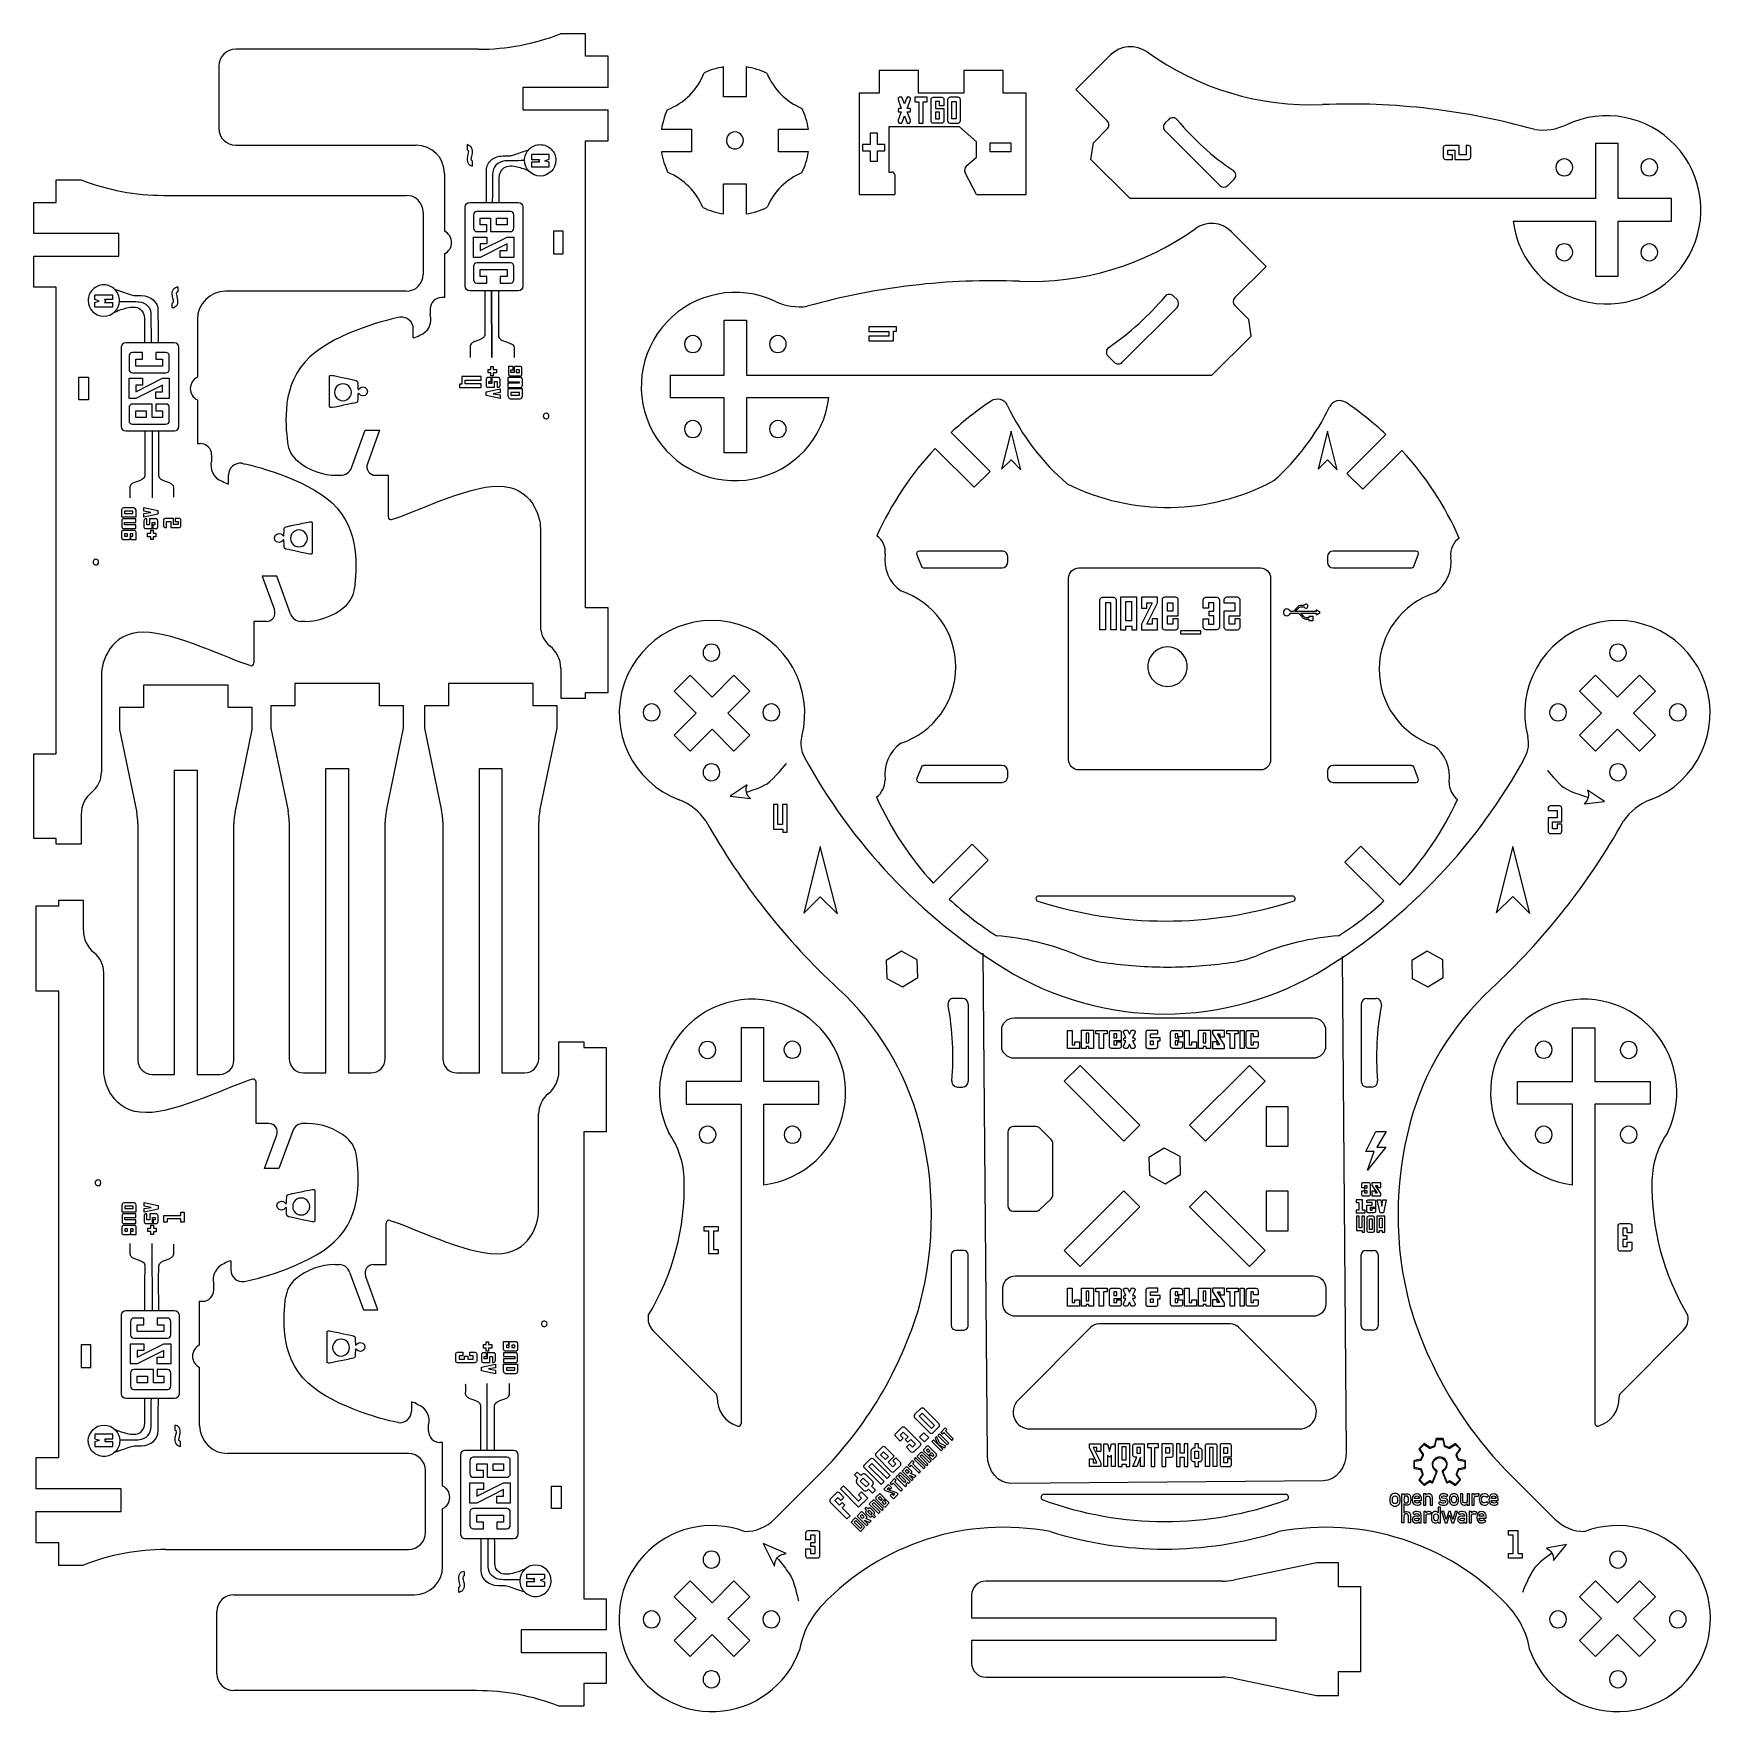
# Model space of a CAD drawing. Extents: x 6 to 800, y 1 to 792.
import ezdxf

# ---------------------------------------------------------------- set-up
doc = ezdxf.new("R2010")
doc.units = 0
doc.layers.get('0').update_dxf_attribs({"linetype": 'CONTINUOUS'})

msp = doc.modelspace()

# ---------------------------------------------------------------- linework, layer by layer
at = {"color": 7}
for points in [[(265.643115, 791.8662), (253.88439, 791.8662)], [(265.643115, 781.2363), (265.643115, 791.8662)], [(215.150962, 784.558125), (100.879312, 784.558125)], [(276.273038, 781.2363), (265.643115, 781.2363)], [(276.273038, 766.620199), (276.273038, 781.2363)], [(511.306807, 750.810712), (496.579552, 765.537967), (512.90949, 781.867905)], [(92.906887, 776.5857), (92.906887, 747.3534)], [(330.666892, 762.102367), (330.666892, 776.232218)], [(341.296815, 776.232218), (341.296815, 762.102367)], [(403.834282, 774.569341), (403.834282, 763.939417)], [(422.436645, 774.569341), (403.834282, 774.569341)], [(422.436645, 763.939417), (422.436645, 774.569341)], [(443.696483, 774.569341), (443.696483, 763.939417)], [(462.298845, 774.569341), (443.696483, 774.569341)], [(462.298845, 763.939417), (462.298845, 774.569341)], [(276.273038, 766.620199), (236.145082, 766.620199), (236.145082, 755.990276), (276.273038, 755.990276)], [(403.834282, 763.939417), (394.533097, 763.939417)], [(394.533097, 763.939417), (394.533097, 716.104793)], [(443.696483, 763.939417), (422.436645, 763.939417)], [(473.194515, 763.939417), (462.298845, 763.939417)], [(473.194515, 716.104793), (473.194515, 763.939417)], [(276.273038, 741.3741), (276.273038, 755.990276)], [(341.296815, 762.102367), (330.666892, 762.102367)], [(445.02459, 729.640793), (449.675813, 733.710593), (449.675813, 741.018667), (441.703373, 747.994568), (408.484868, 747.994568), (408.484868, 726.734692), (409.915215, 726.734692)], [(522.13569, 714.257333), (503.562015, 732.69813), (504.767137, 740.512792), (511.306807, 747.052462)], [(538.554083, 749.87115), (540.24027, 751.55733)], [(100.879312, 739.380975), (185.918737, 739.380975)], [(265.643115, 741.3741), (276.273038, 741.3741)], [(265.643115, 521.4942), (265.643115, 741.3741)], [(301.367908, 746.932995), (315.49773, 746.932995)], [(315.49773, 746.932995), (315.49773, 736.303072)], [(356.466262, 746.933213), (370.596045, 746.933213)], [(356.466262, 736.30329), (356.466262, 746.933213)], [(777.089204, 703.62741), (777.089204, 714.257333), (751.84314, 714.257333), (751.84314, 740.16777), (741.213216, 740.16777), (741.213216, 714.257333), (522.13569, 714.257333)], [(564.320235, 720.346747), (538.554083, 746.1129)], [(315.49773, 736.303072), (301.367951, 736.303072)], [(370.596045, 736.30329), (356.466262, 736.30329)], [(199.206112, 726.0936), (199.206112, 698.854425)], [(411.243952, 725.405993), (411.243952, 716.104793)], [(449.675813, 716.104793), (444.407265, 726.433268)], [(571.05918, 723.32745), (568.078477, 720.346747)], [(5.782994, 687.20508), (45.91095, 687.20508), (45.91095, 697.835003), (5.782994, 697.835003), (5.782994, 712.451145), (16.412917, 712.451145), (16.412917, 723.081059), (28.171643, 723.081059)], [(66.90507, 715.772992), (181.17672, 715.772992)], [(330.667185, 721.133843), (341.297108, 721.133843)], [(330.667185, 707.004068), (330.667185, 721.133843)], [(341.297108, 721.133843), (341.296815, 707.030017)], [(394.533097, 716.104793), (411.243952, 716.104793)], [(449.675813, 716.104793), (473.194515, 716.104793)], [(189.149145, 707.800552), (189.149145, 678.568267)], [(702.49296, 703.62741), (741.213216, 703.62741), (741.213216, 677.71698), (751.84314, 677.71698), (751.84314, 703.62741)], [(751.84314, 703.62741), (777.089204, 703.62741)], [(586.128443, 682.32885), (569.798468, 698.658825)], [(5.782994, 672.588937), (5.782994, 687.20508)], [(199.206112, 688.224525), (199.206112, 667.680375)], [(571.401218, 667.601595), (586.128443, 682.32885)], [(28.10583, 424.293172), (28.10583, 410.189332), (16.412917, 410.189332), (16.412917, 412.846815), (5.782994, 412.846815), (5.782994, 452.709015), (16.412917, 452.709015), (16.412917, 672.588937), (5.782994, 672.588937)], [(71.853972, 671.83008), (71.833722, 671.78958)], [(72.582252, 672.335805), (72.562002, 672.335805)], [(73.593755, 672.760605), (73.593755, 670.33293)], [(181.17672, 670.595827), (96.137295, 670.595827)], [(199.206112, 667.680375), (197.837512, 667.680375)], [(544.153943, 666.662032), (542.467717, 668.34822)], [(71.206557, 662.665605), (70.96379, 663.029805), (70.963827, 663.02988)], [(70.963827, 663.02988), (70.963827, 664.911255)], [(192.522562, 662.365425), (192.522562, 659.577975)], [(518.387767, 637.137637), (544.153943, 662.90379)], [(577.940842, 657.303682), (571.401218, 663.843352)], [(82.84992, 657.30843), (82.84992, 630.069255)], [(184.518787, 648.59775), (184.518787, 652.8843)], [(330.864847, 656.958652), (341.49477, 656.958652)], [(330.864847, 631.048223), (330.864847, 656.958652)], [(341.49477, 656.958652), (341.49477, 631.048223)], [(579.145943, 649.48902), (577.940842, 657.303682)], [(560.572267, 631.048223), (579.145943, 649.48902)], [(511.648792, 640.11834), (514.629518, 637.137637)], [(27.042841, 630.069255), (31.560556, 630.069255)], [(27.042841, 619.439332), (27.042841, 630.069255)], [(31.560556, 630.069255), (31.560556, 619.439332)], [(305.618782, 631.048223), (330.864847, 631.048223)], [(305.618782, 620.4183), (305.618782, 631.048223)], [(341.49477, 631.048223), (560.572267, 631.048223)], [(330.864847, 620.4183), (305.618782, 620.4183)], [(330.864847, 594.507862), (330.864847, 620.4183)], [(341.49477, 620.4183), (341.49477, 594.507862)], [(380.215028, 620.4183), (341.49477, 620.4183)], [(31.560556, 619.439332), (27.042841, 619.439332)], [(82.84992, 619.439332), (82.84992, 598.895197), (84.21852, 598.895197)], [(155.388787, 587.442075), (161.853862, 605.204775)], [(161.853862, 605.204775), (168.676312, 605.204775)], [(168.676312, 605.204775), (162.885487, 589.294575)], [(430.322142, 596.63141), (448.64171, 578.279397), (456.1582, 585.795888), (437.838633, 604.1479)], [(642.501935, 603.175893), (624.182375, 584.856325), (631.698865, 577.339835), (650.018425, 595.659402)], [(89.53347, 593.580232), (89.53347, 590.792805)], [(341.49477, 594.507862), (330.864847, 594.507862)], [(97.537245, 579.812587), (97.537245, 584.099137)], [(148.618837, 583.944975), (150.394312, 583.944975)], [(166.631287, 583.944975), (172.631287, 583.944975)], [(172.631287, 583.944975), (172.631287, 564.373425)], [(244.38327, 558.939225), (244.38327, 512.962875)], [(421.613145, 546.45024), (423.93891, 540.68214)], [(461.774812, 548.275875), (422.845485, 548.275875)], [(464.432295, 542.96091), (464.432295, 545.618392)], [(614.968718, 545.618392), (614.968718, 542.96091)], [(656.555527, 548.275875), (617.626192, 548.275875)], [(655.462103, 540.68214), (657.78786, 546.45024)], [(126.667245, 518.656943), (120.20217, 536.419643), (113.37972, 536.419643), (119.170545, 520.50939)], [(425.306167, 540.303435), (461.774812, 540.303435)], [(617.626192, 540.303435), (654.094838, 540.303435)], [(515.488807, 525.213885), (515.488807, 511.224183), (512.950912, 511.224183), (512.950912, 523.945931), (510.455319, 523.945931), (510.455319, 511.224183), (507.87513, 511.224183), (507.87513, 525.213885)], [(509.144073, 526.481831), (514.219863, 526.481831)], [(537.120372, 525.213885), (537.120372, 512.49213)], [(543.465098, 526.481831), (538.389316, 526.481831)], [(544.734042, 521.388904), (544.734042, 525.213885)], [(556.493271, 521.388904), (556.493271, 525.213885)], [(557.762223, 526.481831), (562.838005, 526.481831)], [(564.106949, 525.213885), (564.106949, 512.49213)], [(566.241688, 525.213885), (566.241688, 523.945931), (571.31747, 523.945931), (571.31747, 519.973025)], [(572.586414, 526.481831), (567.510632, 526.481831)], [(573.855365, 512.49213), (573.855365, 516.317111), (571.31747, 516.317111), (571.31747, 513.78121), (568.779575, 513.78121), (568.779575, 517.732981), (573.855365, 517.732981), (573.855365, 525.213885)], [(276.273038, 521.4942), (265.643115, 521.4942)], [(276.273038, 481.632), (276.273038, 521.4942)], [(544.734042, 512.49213), (544.734042, 516.317111), (542.196154, 516.317111), (542.196154, 513.78121), (539.658259, 513.78121), (539.658259, 517.732981), (544.734042, 517.732981), (544.734042, 521.388904)], [(556.493271, 512.49213), (556.493271, 516.317111), (559.031166, 516.317111), (559.031166, 513.78121), (561.569061, 513.78121), (561.569061, 517.732981), (559.284954, 517.732981), (559.284954, 519.973025), (561.569061, 519.973025), (561.569061, 523.924804), (559.031166, 523.924804), (559.031166, 521.388904), (556.493271, 521.388904)], [(571.31747, 519.973025), (566.241688, 519.973025), (566.241688, 512.49213)], [(115.424745, 515.159805), (109.424745, 515.159805), (109.424745, 495.588285)], [(133.437195, 515.159805), (131.66172, 515.159805)], [(538.389316, 511.224183), (543.465098, 511.224183)], [(562.838005, 511.224183), (557.762223, 511.224183)], [(567.510632, 511.224183), (572.586414, 511.224183)], [(253.950202, 493.07835), (253.950202, 478.974525)], [(37.672763, 490.15404), (37.672763, 444.177742)], [(97.354463, 485.180333), (57.492255, 485.180333)], [(57.492255, 485.180333), (57.492255, 474.55041)], [(97.354463, 474.55041), (97.354463, 485.180333)], [(168.613063, 485.925661), (128.750857, 485.925661)], [(128.750857, 485.925661), (128.750857, 475.295737)], [(168.613063, 475.295737), (168.613063, 485.925661)], [(240.9, 485.925661), (201.0378, 485.925661)], [(201.0378, 485.925661), (201.0378, 475.295737)], [(240.9, 475.295737), (240.9, 485.925661)], [(253.950202, 478.974525), (265.643115, 478.974525)], [(265.643115, 481.632), (276.273038, 481.632)], [(265.643115, 478.974525), (265.643115, 481.632)], [(46.197968, 474.55041), (46.197968, 464.186235)], [(57.492255, 474.55041), (46.197968, 474.55041)], [(108.648758, 474.55041), (97.354463, 474.55041)], [(108.648758, 464.186235), (108.648758, 474.55041)], [(117.45657, 475.295737), (117.45657, 464.931562)], [(128.750857, 475.295737), (117.45657, 475.295737)], [(179.907358, 475.295737), (168.613063, 475.295737)], [(179.907358, 464.931562), (179.907358, 475.295737)], [(189.743475, 475.295737), (189.743475, 464.931562)], [(201.0378, 475.295737), (189.743475, 475.295737)], [(252.194325, 475.295737), (240.9, 475.295737)], [(252.194325, 464.931562), (252.194325, 475.295737)], [(46.197968, 464.186235), (54.281295, 425.20176)], [(100.565423, 425.20176), (108.648758, 464.186235)], [(117.45657, 464.931562), (125.539897, 425.947087)], [(171.824023, 425.947087), (179.907358, 464.931562)], [(189.743475, 464.931562), (197.826825, 425.947087)], [(244.110975, 425.947087), (252.194325, 464.931562)], [(72.108405, 445.052385), (82.738328, 445.052385)], [(72.108405, 301.814242), (72.108405, 445.052385)], [(82.738328, 445.052385), (82.738328, 301.814242)], [(143.367005, 445.797712), (153.996928, 445.797712)], [(143.367005, 302.559562), (143.367005, 445.797712)], [(153.996928, 445.797712), (153.996928, 302.559562)], [(215.65398, 445.797712), (226.283903, 445.797712)], [(215.65398, 302.559562), (215.65398, 445.797712)], [(226.283903, 445.797712), (226.283903, 302.559562)], [(423.93891, 446.912917), (421.613145, 441.144817)], [(461.774812, 447.291592), (425.306167, 447.291592)], [(654.094838, 447.291592), (617.626192, 447.291592)], [(657.78786, 441.144817), (655.462103, 446.912917)], [(422.845485, 439.319167), (461.774812, 439.319167)], [(464.432295, 441.976642), (464.432295, 444.634117)], [(614.968718, 444.634117), (614.968718, 441.976642)], [(617.626192, 439.319167), (656.555527, 439.319167)], [(54.83478, 419.806335), (54.83478, 308.457892)], [(100.011945, 308.457892), (100.011945, 419.806335)], [(126.093382, 420.551663), (126.093382, 309.203212)], [(171.270545, 309.203212), (171.270545, 420.551663)], [(198.380325, 420.551662), (198.380325, 309.203213)], [(243.557475, 309.203213), (243.557475, 420.551662)], [(436.866625, 384.386712), (455.218638, 402.738762), (447.702147, 410.255253), (429.350135, 391.903203)], [(649.111308, 390.996078), (630.759303, 409.315657), (623.242812, 401.799167), (641.594817, 383.479587)], [(17.454682, 383.6622), (17.454682, 381.004725)], [(29.147595, 383.6622), (17.454682, 383.6622)], [(29.147595, 369.5583), (29.147595, 383.6622)], [(598.548892, 385.760467), (478.962277, 385.760467)], [(6.824759, 381.004725), (6.824759, 341.142525)], [(17.454682, 381.004725), (6.824759, 381.004725)], [(38.714528, 303.6975), (38.714528, 349.673775)], [(6.824759, 341.142525), (17.454682, 341.142525)], [(17.454682, 341.142525), (17.454682, 121.26255)], [(443.179821, 337.578472), (438.964476, 337.578472)], [(445.837303, 334.920997), (445.837303, 298.48215)], [(630.904229, 334.920997), (630.904229, 298.48215)], [(633.561711, 337.578472), (637.777056, 337.578472)], [(349.574549, 249.868987), (349.574549, 287.829407), (375.48498, 287.829407), (375.48498, 298.45933), (349.574549, 298.45933), (349.574549, 323.705395), (338.944626, 323.705395), (338.944626, 298.45933), (313.0342, 298.45933), (313.0342, 287.829407)], [(730.3527, 323.705362), (740.982623, 323.705362)], [(730.3527, 298.459305), (730.3527, 323.705362)], [(740.982623, 323.705362), (740.982623, 298.459305)], [(253.085371, 303.10386), (253.085371, 317.2077), (264.778283, 317.2077), (264.778283, 314.550218), (275.408206, 314.550218), (275.408206, 274.688018), (264.778283, 274.688018), (264.778283, 54.808095), (275.408206, 54.808095)], [(132.737085, 302.559562), (143.367005, 302.559562)], [(153.996928, 302.559562), (164.626843, 302.559562)], [(205.02405, 302.559562), (215.65398, 302.559562)], [(226.283903, 302.559562), (236.91375, 302.559562)], [(491.001566, 298.556382), (498.518056, 306.072873)], [(526.704886, 277.886058), (498.518056, 306.072873)], [(550.036646, 277.886058), (578.223483, 306.072873)], [(557.553136, 270.369567), (585.739974, 298.556382), (578.223483, 306.072873)], [(61.478483, 301.814242), (72.108405, 301.814242)], [(82.738328, 301.814242), (93.368243, 301.814242)], [(110.46651, 278.691675), (110.46651, 298.263225)], [(440.795196, 295.824697), (443.179821, 295.824697)], [(519.188396, 270.369567), (491.001566, 298.556382)], [(635.946336, 295.824697), (633.561711, 295.824697)], [(704.442271, 298.459305), (730.3527, 298.459305)], [(704.442271, 287.829382), (704.442271, 298.459305)], [(740.982623, 298.459305), (766.893045, 298.459305)], [(766.893045, 298.459305), (766.893045, 287.829382)], [(313.0342, 287.829407), (338.944626, 287.829407)], [(338.944626, 287.829407), (338.944626, 137.48739)], [(730.3527, 287.829382), (704.442271, 287.829382)], [(730.3527, 249.868958), (730.3527, 287.829382)], [(740.982623, 287.829382), (740.982623, 137.48736)], [(766.893045, 287.829382), (740.982623, 287.829382)], [(116.46651, 278.691675), (110.46651, 278.691675)], [(134.47896, 278.691675), (132.703485, 278.691675)], [(243.518438, 237.242993), (243.518438, 283.21929)], [(114.421485, 257.431875), (120.21231, 273.34215)], [(127.70901, 275.194575), (121.243935, 257.431875)], [(464.439666, 274.564822), (464.439666, 240.017572)], [(477.718063, 277.222297), (467.097149, 277.222297)], [(484.921153, 271.119997), (479.597189, 276.443947)], [(519.188396, 270.369567), (526.704886, 277.886058)], [(557.553136, 270.369567), (550.036646, 277.886058)], [(485.699511, 245.182973), (485.699511, 269.240872)], [(121.243935, 257.431875), (114.421485, 257.431875)], [(519.188396, 247.037808), (491.001566, 218.850933)], [(526.704886, 239.521317), (519.188396, 247.037808)], [(550.036646, 239.521317), (557.553136, 247.037808)], [(557.553136, 247.037808), (585.739974, 218.850933)], [(479.387181, 238.084072), (484.865166, 243.249472)], [(526.704886, 239.521317), (498.518056, 211.334442)], [(550.036646, 239.521317), (578.223483, 211.334442), (585.739974, 218.850933)], [(165.766458, 212.237228), (171.766458, 212.237228), (171.766458, 231.808748)], [(467.097149, 237.360097), (477.564044, 237.360097)], [(633.517198, 234.262057), (633.517198, 228.29112)], [(636.487198, 235.004557), (634.259698, 235.004557)], [(637.229698, 228.29112), (637.229698, 234.262057)], [(634.259698, 227.558932), (636.610948, 227.558932)], [(437.864864, 216.799222), (437.864864, 183.568597)], [(443.711316, 218.925172), (439.990843, 218.925172)], [(445.837303, 183.568597), (445.837303, 216.799222)], [(498.518056, 211.334442), (491.001566, 218.850933)], [(630.904229, 183.568597), (630.904229, 216.799222)], [(633.030216, 218.925172), (636.750688, 218.925172)], [(638.876668, 216.799222), (638.876668, 183.568597)], [(98.57901, 214.0389), (98.57901, 209.75235)], [(147.754008, 212.237228), (149.529483, 212.237228)], [(154.523958, 208.74009), (160.989033, 190.97739), (167.811483, 190.97739), (162.020658, 206.887643)], [(90.575235, 200.2713), (90.575235, 203.058675)], [(83.891685, 194.95635), (85.260285, 194.95635)], [(83.891685, 174.4122), (83.891685, 194.95635)], [(569.401596, 184.318522), (507.339944, 184.318522)], [(326.992379, 151.566487), (297.371351, 181.187497)], [(439.990843, 181.442572), (443.711316, 181.442572)], [(469.292893, 148.473022), (503.581701, 182.761822)], [(607.448646, 148.473022), (573.159838, 182.761822)], [(636.750688, 181.442572), (633.030216, 181.442572)], [(752.93487, 151.566458), (782.555895, 181.187468)], [(83.891685, 136.54305), (83.891685, 163.782225)], [(183.653958, 147.584445), (183.653958, 143.297895)], [(72.443173, 136.653667), (72.200408, 136.28952), (72.200402, 136.28955)], [(72.200402, 136.28955), (72.200402, 134.408122)], [(191.657733, 133.8168), (191.657733, 136.604228)], [(73.090541, 127.489305), (73.070314, 127.52973)], [(74.830367, 126.558667), (74.830367, 128.986327)], [(198.341283, 107.9577), (198.341283, 128.501835), (196.972683, 128.501835)], [(474.930261, 134.863223), (601.811278, 134.863223)], [(660.299848, 127.811265), (660.313048, 127.82589), (658.161193, 125.681355), (658.159693, 125.678355)], [(660.155645, 122.946757), (660.152645, 122.952757), (658.447565, 125.437132), (660.562798, 127.545045), (663.0794, 125.81799)], [(663.30581, 126.116347), (663.30281, 126.119347), (660.748123, 127.874227), (660.746623, 127.874227)], [(665.996668, 130.046895), (665.996668, 130.043895), (665.42831, 126.992625), (665.42831, 126.989625)], [(665.798128, 126.931267), (666.359165, 129.951772), (666.359878, 129.951675)], [(669.370873, 130.32696), (666.338645, 130.32696), (666.337978, 130.326675)], [(666.359878, 129.951675), (669.346693, 129.951675), (669.910663, 126.925312), (669.912163, 126.925312)], [(666.362878, 129.96615), (666.364378, 129.97365), (666.364378, 129.97365)], [(666.364378, 129.97365), (666.364378, 129.96765)], [(670.28054, 126.99591), (669.713645, 130.035457)], [(674.96675, 127.8777), (674.96375, 127.8747), (672.410533, 126.122745), (672.409033, 126.121245)], [(672.623563, 125.815005), (675.146023, 127.54791), (677.259793, 125.438535), (675.55472, 122.952697), (675.55172, 122.946697)], [(677.55227, 125.67741), (677.54927, 125.68041), (675.404735, 127.82055)], [(17.454682, 121.26255), (6.824759, 121.26255)], [(6.824759, 121.26255), (6.824759, 106.646787)], [(73.818841, 126.983512), (73.798613, 126.983512)], [(182.218485, 123.255675), (97.17906, 123.255675)], [(655.67357, 119.654527), (655.67357, 116.625225)], [(658.896373, 120.54519), (655.94471, 119.9988), (655.93871, 119.9973)], [(658.909175, 116.114655), (658.903175, 116.117655), (656.048195, 116.643532), (656.048195, 119.637675), (658.969093, 120.1782), (658.970593, 120.1782)], [(658.131868, 125.235967), (659.832553, 122.755987)], [(659.844253, 122.704687), (659.841253, 122.697187), (658.930123, 120.57609), (658.928623, 120.57009)], [(659.281138, 120.444802), (660.174695, 122.529277)], [(665.424035, 126.974925), (665.406485, 126.971925), (663.34691, 126.120847), (663.34241, 126.119347)], [(663.504208, 125.78139), (665.533018, 126.619275), (665.500768, 126.609)], [(670.209523, 126.608902), (670.177273, 126.619177), (672.200225, 125.782755)], [(672.372433, 126.116745), (672.364933, 126.119745), (670.305365, 126.972285), (670.28924, 126.975285)], [(675.53267, 122.529217), (675.52517, 122.543842), (676.426055, 120.434467)], [(676.773133, 120.58098), (675.869323, 122.697682), (675.864823, 122.705182)], [(675.876523, 122.756482), (677.57867, 125.236462), (677.57867, 125.237962)], [(676.738063, 120.178117), (676.739563, 120.178117), (679.663393, 119.63613), (679.663393, 116.64492), (676.808413, 116.117572), (676.802413, 116.116072)], [(679.771693, 119.996557), (679.724818, 119.823712), (679.758493, 120.000952), (676.814158, 120.54588)], [(680.039758, 116.625952), (680.039758, 119.655255)], [(190.19091, 86.05095), (190.19091, 115.28325)], [(375.639403, 113.388847), (354.635451, 92.384872)], [(655.9475, 116.279527), (655.949, 116.279527), (658.817165, 115.750717)], [(659.75924, 113.415562), (658.12301, 111.038122)], [(662.868643, 110.315235), (660.558583, 108.731737), (658.44335, 110.842582), (660.069328, 113.205375), (660.070828, 113.206875)], [(658.864115, 115.703842), (659.75474, 113.461162), (659.75774, 113.453662)], [(660.092803, 113.621422), (659.208035, 115.85238), (659.206535, 115.85538)], [(666.119135, 115.010017), (666.346183, 114.873787), (664.260245, 109.824465), (663.300778, 110.34156)], [(664.576363, 109.605487), (664.579363, 109.611487), (666.700453, 114.7443), (666.700453, 114.7458)], [(666.17006, 115.438747), (666.161285, 115.446247), (666.149585, 115.453747)], [(666.578893, 115.17354), (666.574393, 115.17654), (666.30779, 115.334745), (666.30629, 115.334745)], [(668.997253, 114.753517), (668.997253, 114.752017), (671.124208, 109.633852)], [(669.40301, 115.33656), (669.40001, 115.33506), (669.143668, 115.179787)], [(669.343768, 114.893085), (669.346768, 114.888585)], [(669.348268, 114.884085), (669.343768, 114.89286), (669.343768, 114.893085)], [(672.404893, 110.340157), (671.44835, 109.826002), (669.353623, 114.86799), (669.590923, 115.011547), (669.584923, 115.010047)], [(669.55388, 115.453747), (669.537755, 115.443472), (669.52313, 115.428847)], [(675.646625, 113.199562), (677.259418, 110.839702), (675.14858, 108.728865), (672.832663, 110.319682)], [(676.50065, 115.84947), (675.6071, 113.614117)], [(677.577283, 111.04323), (675.949843, 113.420677), (675.948343, 113.423677)], [(675.949843, 113.461777), (675.951343, 113.464777), (676.850758, 115.710382)], [(676.893208, 115.751407), (679.759903, 116.280217), (679.762903, 116.281717)], [(701.102128, 113.388847), (722.106051, 92.384872)], [(6.824759, 96.016863), (46.952715, 96.016863), (46.952715, 106.646787), (6.824759, 106.646787)], [(249.630644, 97.327778), (249.630644, 107.9577)], [(249.630644, 107.9577), (254.148359, 107.9577)], [(254.148359, 107.9577), (254.148359, 97.327778)], [(595.282439, 103.987447), (481.459093, 103.987447)], [(658.15376, 110.601592), (658.15826, 110.597092), (660.310115, 108.449625)], [(660.745175, 108.404242), (660.748175, 108.405742), (663.093388, 110.012677), (663.097888, 110.017177)], [(663.112888, 110.017177), (663.115888, 110.015677), (664.150063, 109.457572), (664.151563, 109.456072)], [(671.55341, 109.456605), (671.55491, 109.458105), (672.599345, 110.01768), (672.603845, 110.02068)], [(672.617045, 110.011905), (672.618545, 110.011905), (674.960833, 108.403507), (674.965333, 108.400507)], [(675.394528, 108.442957), (675.396028, 108.444457), (677.550808, 110.599245), (677.556808, 110.605245)], [(6.824759, 96.016863), (6.824759, 81.40035)], [(198.341283, 70.088603), (198.341283, 97.327778)], [(254.148359, 97.327778), (249.630644, 97.327778)], [(6.824759, 81.40035), (17.454682, 81.40035)], [(17.454682, 81.40035), (17.454682, 70.77045)], [(67.946835, 78.078525), (182.218485, 78.078525)], [(609.786142, 71.796765), (570.801667, 63.713415)], [(620.150317, 71.796765), (609.786142, 71.796765)], [(620.150317, 60.502515), (620.150317, 71.796765)], [(17.454682, 70.77045), (29.213408, 70.77045)], [(100.01448, 56.801205), (185.053908, 56.801205)], [(447.414142, 56.516265), (447.414142, 45.886335)], [(565.406242, 63.15999), (454.057792, 63.15999)], [(630.780241, 60.502515), (620.150317, 60.502515)], [(630.780241, 20.64024), (630.780241, 60.502515)], [(92.042055, 19.596484), (92.042055, 48.828765)], [(275.408206, 54.808095), (275.408206, 40.191953)], [(275.408206, 40.191953), (235.280251, 40.191953), (235.280251, 29.56203), (275.408206, 29.56203), (275.408206, 14.945891), (264.778283, 14.945891), (264.778283, 4.315976), (253.019558, 4.315976)], [(447.414142, 45.886335), (590.652292, 45.886335)], [(590.652292, 45.886335), (590.652292, 35.256412)], [(447.414142, 35.256412), (447.414142, 24.62649)], [(590.652292, 35.256412), (447.414142, 35.256412)], [(454.057792, 17.982765), (565.406242, 17.982765)], [(570.801667, 17.42934), (609.786142, 9.34599)], [(620.150317, 20.64024), (630.780241, 20.64024)], [(620.150317, 9.34599), (620.150317, 20.64024)], [(214.286131, 11.624044), (100.01448, 11.624044)], [(609.786142, 9.34599), (620.150317, 9.34599)]]:
    msp.add_lwpolyline(points, dxfattribs=at)
at = {"color": 5}
for points in [[(418.51574, 756.708203), (417.095428, 756.708203), (418.721053, 760.85289), (418.721053, 761.49789), (418.150115, 762.068828), (417.725428, 762.068828), (417.241678, 762.098828), (416.757928, 761.395703), (415.762303, 758.787578), (414.517303, 762.068828), (413.38949, 762.068828), (412.817615, 761.49789), (412.817615, 760.85289), (414.194803, 756.708203), (413.081053, 756.708203)], [(412.978865, 755.08164), (414.267928, 755.08164), (412.817615, 751.097265), (412.817615, 750.453203), (413.38949, 749.750078), (414.517303, 749.750078), (415.762303, 753.162578), (417.022303, 749.750078), (418.150115, 749.750078), (418.721053, 750.453203), (418.721053, 751.097265), (417.095428, 755.154765), (418.457615, 755.154765), (418.457615, 755.154765)], [(412.861678, 755.901953), (412.861678, 755.755703)], [(428.341678, 750.760703), (428.341678, 760.926953)], [(429.352303, 761.937578), (433.394803, 761.937578)], [(434.406365, 760.926953), (434.406365, 757.865078), (432.384178, 757.865078), (432.384178, 759.886328), (430.362928, 759.886328), (430.362928, 756.737265), (434.406365, 756.737265), (434.406365, 750.760703), (434.406365, 750.760703)], [(436.120115, 760.72164), (436.120115, 750.951015)], [(440.968865, 761.937578), (437.336053, 761.937578)], [(442.183865, 750.951015), (442.183865, 760.72164)], [(433.394803, 749.750078), (429.352303, 749.750078)], [(437.336053, 749.750078), (441.17324, 749.750078)], [(209.810008, 739.634963), (209.810008, 737.207308)], [(210.82151, 739.210123), (210.84176, 739.210123)], [(676.965808, 734.881081), (676.965808, 739.201081), (670.593808, 739.201081)], [(681.429808, 739.201081), (680.349808, 739.201081), (680.349808, 734.881081), (676.965808, 734.881081)], [(211.549783, 738.704364), (211.570033, 738.663901)], [(212.43992, 729.904114), (212.43992, 731.785546)], [(669.513808, 738.121081), (669.513808, 733.801081)], [(670.593808, 732.72108), (673.851808, 732.72108), (673.851808, 734.881081), (671.691808, 734.881081), (671.691808, 737.041081), (675.057808, 737.041081), (675.057808, 732.72108), (681.429808, 732.72108)], [(682.509808, 733.801081), (682.509808, 738.121081)], [(212.197205, 729.539964), (212.439965, 729.904112), (212.43992, 729.904114)], [(208.951992, 672.971687), (208.951992, 710.298943)], [(211.060897, 712.410783), (233.969109, 712.410783)], [(230.245115, 708.141952), (214.428553, 708.141952)], [(236.080949, 710.298943), (236.080949, 672.971687)], [(212.853553, 706.56039), (212.853553, 700.250077)], [(214.428553, 698.672265), (219.185428, 698.672265), (219.185428, 701.828827), (216.025115, 701.828827), (216.025115, 704.98164), (220.93199, 704.98164), (220.93199, 698.672265), (225.487303, 698.672265), (225.487303, 698.672265)], [(231.815428, 700.250077), (231.815428, 706.56039)], [(225.487303, 698.672265), (230.245115, 698.672265)], [(230.245115, 683.924452), (214.428553, 683.924452)], [(212.853553, 682.34664), (212.853553, 676.043827)], [(214.428553, 674.462265), (219.185428, 674.462265), (219.185428, 677.615077), (216.025115, 677.615077), (216.025115, 680.77539), (228.644803, 680.77539), (228.644803, 677.615077), (225.487303, 677.615077), (225.487303, 674.462265), (225.487303, 674.462265)], [(231.815428, 676.043827), (231.815428, 682.34664)], [(233.969109, 670.862782), (211.060897, 670.862782)], [(225.487303, 674.462265), (230.245115, 674.462265)], [(46.964696, 644.242184), (46.964696, 606.914928)], [(71.984748, 646.354023), (49.076536, 646.354023)], [(74.093653, 606.914928), (74.093653, 644.242184)], [(50.651307, 640.128502), (50.651307, 633.82569)], [(56.979432, 641.710065), (52.22162, 641.710065)], [(68.038182, 641.710065), (63.281307, 641.710065), (63.281307, 638.557252), (66.44162, 638.557252), (66.44162, 635.39694), (53.821932, 635.39694), (53.821932, 638.557252), (56.979432, 638.557252), (56.979432, 641.710065), (56.979432, 641.710065)], [(69.613182, 633.82569), (69.613182, 640.128502)], [(52.22162, 632.247877), (68.038182, 632.247877)], [(145.424803, 615.895703), (145.07324, 616.126328), (145.07324, 630.70164), (145.424803, 630.932265)], [(218.833063, 629.053397), (218.833063, 626.273777)], [(219.485315, 625.41079), (222.676363, 625.41079), (222.676363, 628.180375), (224.051128, 628.180375), (224.051128, 625.41079), (224.051135, 625.41079)], [(224.703388, 629.926382), (221.502305, 629.926382), (221.502305, 627.136727), (220.137583, 627.136727), (220.137583, 628.180337), (221.181193, 628.180337), (221.181193, 629.926382), (219.485323, 629.926382)], [(225.355648, 626.273777), (225.355648, 629.053397)], [(235.104111, 630.031712), (229.107036, 630.031712), (229.107036, 628.024877), (234.326279, 628.024877), (234.326279, 627.24265), (229.107036, 627.24265), (229.107036, 625.266572), (235.104111, 625.266572)], [(231.941429, 634.264352), (231.941429, 632.349002), (230.438496, 632.349002), (230.438496, 633.59119), (231.481469, 633.59119), (231.481469, 635.138065), (229.332546, 635.138065)], [(234.592889, 633.64393), (232.994714, 633.64393), (232.994714, 632.29627), (234.592859, 632.29627)], [(235.656014, 631.6528), (235.656014, 634.444015), (235.656351, 634.44373)], [(235.824809, 629.41201), (235.824809, 629.41351), (235.824809, 629.41501)], [(235.880474, 626.25388), (235.880474, 629.034152), (235.880459, 629.034077)], [(224.051135, 625.41079), (224.703388, 625.41079)], [(235.880459, 624.701072), (229.107021, 624.701072), (229.107021, 621.279197), (229.111521, 621.263072)], [(230.094434, 619.96522), (230.119334, 619.954945), (234.861036, 619.954945), (234.880086, 619.960945)], [(235.879109, 621.19141), (235.880609, 621.20311), (235.880609, 621.21481), (235.880609, 624.70114), (235.880459, 624.701072)], [(50.651307, 615.922252), (50.651307, 609.61194)], [(56.979432, 617.500065), (52.22162, 617.500065)], [(68.038182, 617.500065), (63.281307, 617.500065), (63.281307, 614.343502), (66.44162, 614.343502), (66.44162, 611.19069), (61.534744, 611.19069), (61.534744, 617.500065), (56.979432, 617.500065), (56.979432, 617.500065)], [(69.613182, 609.61194), (69.613182, 615.922252)], [(49.076536, 604.806023), (71.984748, 604.806023)], [(52.22162, 608.030377), (68.038182, 608.030377)], [(61.566946, 604.6656), (61.500646, 573.357735), (61.500646, 573.357735)], [(53.778394, 567.520267), (53.778394, 564.238905), (47.255817, 564.238905), (47.255817, 567.600547), (47.255817, 567.600547)], [(48.168979, 568.734472), (52.865239, 568.734472)], [(47.255809, 554.450017), (47.255809, 557.229637)], [(47.255817, 562.560562), (47.255817, 559.780942), (47.255817, 559.780972)], [(47.908069, 558.092625), (53.126134, 558.092625), (53.126142, 558.092625)], [(47.908077, 558.90792), (53.778394, 558.90792), (53.778394, 560.664), (48.560329, 560.664), (48.560329, 561.697575), (53.778394, 561.697575), (53.778394, 563.42355), (47.908077, 563.42355)], [(53.778394, 557.229637), (53.778394, 553.576995), (51.430272, 553.576995), (51.430272, 555.32304), (52.473882, 555.32304), (52.473882, 556.36665), (51.169362, 556.36665), (51.169362, 554.450017)], [(57.655887, 562.540995), (57.655887, 559.761375)], [(58.960399, 563.403982), (58.308147, 563.403982)], [(58.308147, 558.88839), (61.50923, 558.88839), (61.50923, 561.678045), (62.873952, 561.678045), (62.873952, 560.634435), (61.830342, 560.634435), (61.830342, 558.88839), (63.526212, 558.88839)], [(63.52622, 563.403982), (60.335172, 563.403982), (60.335172, 560.634397), (58.960407, 560.634397), (58.960407, 563.403982), (58.960399, 563.403982)], [(64.178472, 559.761375), (64.178472, 562.540995)], [(66.883517, 562.845165), (66.883517, 560.109555)], [(74.429246, 563.529067), (72.36614, 563.529067), (72.36614, 562.161262), (73.733945, 562.161262), (73.733945, 560.793457), (71.602448, 560.793457), (71.602448, 563.529067), (67.567421, 563.529067)], [(67.567421, 559.425645), (68.251323, 559.425645), (68.251323, 562.161262), (70.394219, 562.161262)], [(70.394219, 562.161262), (70.394219, 559.425645), (74.429246, 559.425645)], [(75.11315, 560.109555), (75.11315, 562.845165)], [(136.617928, 561.95664), (136.96949, 561.726015), (136.96949, 547.150703), (136.617928, 546.920078)], [(50.517102, 553.576965), (47.908069, 553.576965)], [(493.099871, 450.03009), (493.099871, 535.481053)], [(497.931232, 540.314046), (583.398188, 540.314046)], [(588.231565, 535.481053), (588.231565, 450.03009)], [(598.554418, 519.721192), (597.440668, 519.721192)], [(597.440668, 519.079942), (600.963793, 519.079942)], [(611.612855, 519.398692), (609.68348, 520.516192), (609.68348, 519.721192), (599.82473, 519.721192), (601.743793, 521.746192)], [(604.153168, 517.054942), (602.237855, 519.079942), (609.68348, 519.079942), (609.68348, 518.28588), (611.612855, 519.398692), (611.612855, 519.398692)], [(602.34098, 521.973067), (603.951605, 521.973067)], [(603.951605, 522.614317), (602.358793, 522.614317)], [(604.771918, 516.186817), (606.306605, 516.186817), (606.306605, 515.542755), (608.236918, 515.542755), (608.236918, 517.473067), (606.306605, 517.473067), (606.306605, 516.824317)], [(583.398188, 445.203146), (497.931232, 445.203146)], [(341.732615, 438.155078), (333.719803, 432.856328), (343.256053, 431.703203)], [(735.918553, 429.242265), (745.462303, 430.329765), (737.493553, 435.683828)], [(718.872808, 427.153342), (718.872808, 426.073342), (723.192808, 426.073342), (723.192808, 422.689342)], [(723.192808, 422.689342), (718.872808, 422.689342), (718.872808, 416.317342)], [(724.272808, 428.23335), (719.952808, 428.23335)], [(725.352808, 416.317342), (725.352808, 419.575342), (723.192808, 419.575342), (723.192808, 417.415342), (721.032808, 417.415342), (721.032808, 420.781342), (725.352808, 420.781342), (725.352808, 427.153342)], [(719.952808, 415.237342), (724.272808, 415.237342)], [(454.884997, 122.565901), (452.89767, 358.825578)], [(621.883365, 357.384714), (623.86788, 124.046401)], [(467.559256, 328.447672), (608.158061, 328.447673)], [(461.58513, 315.215418), (461.585105, 322.639907)], [(512.316775, 314.931255), (512.316775, 321.707993)], [(513.393648, 322.555022), (516.822437, 322.555022)], [(517.886977, 321.707939), (517.886977, 317.550665), (517.886977, 317.550773)], [(519.375478, 319.06256), (520.093422, 319.06256), (519.00413, 321.642943), (519.00413, 322.17726), (519.610664, 322.646419), (520.798981, 322.646419), (521.714992, 320.756744), (522.358663, 322.086025), (522.853788, 322.685517), (523.386066, 322.646491), (523.831687, 322.646491), (524.425837, 322.177332), (524.425837, 321.643015), (523.15088, 319.062631), (524.141147, 319.062632)], [(519.053634, 318.25452), (519.053634, 318.35883)], [(529.506808, 321.708101), (529.506808, 314.931363)], [(535.151283, 320.860946), (535.151283, 322.55513), (530.583681, 322.55513)], [(535.151249, 314.931363), (535.151249, 317.550827), (536.215789, 317.550827), (536.215789, 319.075598), (531.672939, 319.075598), (531.672939, 320.861), (535.151249, 320.861), (535.151283, 320.860946)], [(541.159266, 314.931255), (541.159266, 321.707993)], [(542.236139, 322.555022), (545.664945, 322.555022)], [(546.729485, 319.505605), (544.600405, 319.505605), (544.600405, 320.847925), (543.313063, 320.847925), (543.313063, 319.075544), (544.847976, 319.075544), (544.847976, 317.550773), (543.313063, 317.550773), (543.313063, 315.77841), (544.600405, 315.77841), (544.600405, 317.133751), (546.729485, 317.133751), (546.729485, 314.931309)], [(546.729485, 321.707939), (546.729485, 319.505498), (546.729485, 319.505605)], [(576.771174, 314.931255), (576.771174, 321.707993)], [(577.848047, 322.555023), (581.276853, 322.555023)], [(582.341393, 319.505606), (580.212313, 319.505606), (580.212313, 320.847925), (578.924972, 320.847925), (578.924972, 315.778411), (580.212313, 315.778411), (580.212313, 317.133751), (582.341393, 317.133751), (582.341393, 314.931309)], [(582.341393, 321.707939), (582.341393, 319.505498), (582.341393, 319.505606)], [(614.132204, 322.639905), (614.132229, 315.215417)], [(516.822437, 314.084226), (513.393648, 314.084226)], [(517.886977, 317.550773), (514.470555, 317.550773), (514.470555, 315.77841), (515.757914, 315.77841), (515.757914, 317.133751), (517.886977, 317.133751), (517.886977, 314.931309)], [(523.15088, 317.681106), (524.425837, 315.191957), (524.425837, 314.670661), (523.831687, 314.084226), (522.630986, 314.084226), (521.714992, 316.03904), (520.798981, 314.084226), (519.610664, 314.084226), (519.00413, 314.670661), (519.00413, 315.178918), (520.130558, 317.655046), (519.239316, 317.655046)], [(523.992601, 317.681232), (523.15088, 317.681232), (523.15088, 317.681106)], [(530.583681, 314.084334), (534.049607, 314.084334)], [(545.664945, 314.084226), (542.236139, 314.084226)], [(581.276853, 314.084226), (577.848047, 314.084226)], [(608.158097, 309.407663), (467.559291, 309.407663)], [(137.815115, 247.542578), (138.166678, 247.311953), (138.166678, 232.73664), (137.815115, 232.506015)], [(630.99032, 250.120706), (630.99032, 248.536331), (630.99032, 248.536331)], [(630.99032, 248.536331), (632.62157, 248.536331), (632.62157, 249.501956), (633.59657, 249.501956), (633.59657, 248.226956), (632.424695, 248.226956), (632.424695, 247.130081), (633.59657, 247.130081), (633.59657, 245.855081), (632.62157, 245.855081), (632.62157, 246.830081), (630.99032, 246.830081), (630.99032, 245.245706)], [(634.40282, 250.730081), (631.805945, 250.730081)], [(635.20907, 245.245706), (635.20907, 250.120706)], [(53.907185, 240.243855), (53.907185, 236.962492), (47.384608, 236.962492), (47.384608, 240.324135), (47.384608, 240.324135)], [(48.29777, 241.45806), (52.99403, 241.45806)], [(631.805945, 244.636331), (634.40282, 244.636331)], [(636.086803, 240.258206), (636.086803, 241.542581), (633.480553, 241.542581), (633.480553, 242.151956)], [(633.480553, 237.276956), (633.480553, 240.258206), (636.086803, 240.258206), (636.086803, 240.258206)], [(634.296178, 242.761331), (636.893053, 242.761331)], [(637.699303, 242.151956), (637.699303, 239.161331), (635.111803, 239.161331), (635.111803, 237.886331), (636.086803, 237.886331), (636.086803, 238.861331), (637.699303, 238.861331), (637.699303, 237.276956)], [(47.384608, 235.28415), (47.384608, 232.50453), (47.384608, 232.50456)], [(48.03686, 230.816212), (53.254925, 230.816212), (53.254933, 230.816212)], [(48.036868, 231.631507), (53.907185, 231.631507), (53.907185, 233.387587), (48.68912, 233.387587), (48.68912, 234.421162), (53.907185, 234.421162), (53.907185, 236.147137), (48.036868, 236.147137)], [(57.784678, 235.264582), (57.784678, 232.484962)], [(59.08919, 236.12757), (58.436938, 236.12757)], [(58.436938, 231.611977), (61.63802, 231.611977), (61.63802, 234.401632), (63.002743, 234.401632), (63.002743, 233.358022), (61.959133, 233.358022), (61.959133, 231.611977), (63.655003, 231.611977)], [(63.65501, 236.12757), (60.463963, 236.12757), (60.463963, 233.357985), (59.089198, 233.357985), (59.089198, 236.12757), (59.08919, 236.12757)], [(64.307263, 232.484962), (64.307263, 235.264582)], [(636.893053, 236.667581), (634.296178, 236.667581)], [(751.885153, 219.618652), (751.885153, 230.454652)], [(752.965153, 231.534652), (757.285153, 231.534652)], [(758.365153, 230.454652), (758.365153, 227.196652), (756.205153, 227.196652), (756.205153, 229.356652), (754.045153, 229.356652), (754.045153, 225.990652), (755.989153, 225.990652), (755.989153, 224.082652), (754.045153, 224.082652), (754.045153, 220.716652), (756.205153, 220.716652), (756.205153, 222.876652), (758.365153, 222.876652)], [(47.3846, 227.173605), (47.3846, 229.953225)], [(50.645893, 226.300552), (48.03686, 226.300552)], [(53.907185, 229.953225), (53.907185, 226.300582), (51.559063, 226.300582), (51.559063, 228.046627), (52.602673, 228.046627), (52.602673, 229.090237), (51.298153, 229.090237), (51.298153, 227.173605)], [(758.365153, 222.876652), (758.365153, 219.618652)], [(61.661634, 190.815975), (61.595334, 222.12384), (61.595334, 222.12384)], [(757.285153, 218.538652), (752.965153, 218.538652)], [(468.132964, 206.947972), (608.243374, 206.947964)], [(462.179598, 193.715351), (462.179572, 201.140034)], [(512.316773, 193.485651), (512.316773, 200.262389)], [(513.393646, 201.109418), (516.822435, 201.109418)], [(517.886975, 200.262335), (517.886975, 196.105061), (517.886975, 196.105169)], [(519.375476, 197.616955), (520.093419, 197.616955), (519.004128, 200.197339), (519.004128, 200.731656), (519.610662, 201.200815), (520.798979, 201.200815), (521.71499, 199.31114), (522.358661, 200.640421), (522.853786, 201.239913), (523.386064, 201.200887), (523.831685, 201.200887), (524.425835, 200.731728), (524.425835, 200.197411), (523.150878, 197.617027), (524.141145, 197.617027)], [(529.506806, 200.262497), (529.506806, 193.485759)], [(535.151281, 199.415342), (535.151281, 201.109526), (530.583679, 201.109526)], [(535.151247, 193.485759), (535.151247, 196.105223), (536.215787, 196.105223), (536.215787, 197.629994), (531.672937, 197.629994), (531.672937, 199.415396), (535.151247, 199.415396), (535.151281, 199.415342)], [(541.159263, 193.485651), (541.159263, 200.262389)], [(542.236137, 201.109418), (545.664943, 201.109418)], [(546.729483, 198.060001), (544.600403, 198.060001), (544.600403, 199.402321), (543.313061, 199.402321), (543.313061, 197.62994), (544.847974, 197.62994), (544.847974, 196.105169), (543.313061, 196.105169), (543.313061, 194.332806), (544.600403, 194.332806), (544.600403, 195.688147), (546.729483, 195.688147), (546.729483, 193.485705)], [(546.729483, 200.262335), (546.729483, 198.059893), (546.729483, 198.060001)], [(576.771172, 193.485651), (576.771172, 200.262389)], [(577.848045, 201.109419), (581.276851, 201.109419)], [(582.341391, 198.060002), (580.212311, 198.060002), (580.212311, 199.402321), (578.924969, 199.402321), (578.924969, 194.332807), (580.212311, 194.332807), (580.212311, 195.688147), (582.341391, 195.688147), (582.341391, 193.485705)], [(582.341391, 200.262335), (582.341391, 198.059894), (582.341391, 198.060002)], [(614.196761, 201.140039), (614.196788, 193.715355)], [(516.822435, 192.638622), (513.393646, 192.638622)], [(517.886975, 196.105169), (514.470553, 196.105169), (514.470553, 194.332806), (515.757912, 194.332806), (515.757912, 195.688146), (517.886975, 195.688146), (517.886975, 193.485705)], [(523.150878, 196.235502), (524.425835, 193.746353), (524.425835, 193.225057), (523.831685, 192.638622), (522.630984, 192.638622), (521.71499, 194.593436), (520.798979, 192.638622), (519.610662, 192.638622), (519.004128, 193.225057), (519.004128, 193.733314), (520.130556, 196.209442), (519.239314, 196.209442)], [(519.053632, 196.808916), (519.053632, 196.913226)], [(523.992599, 196.235628), (523.150878, 196.235628), (523.150878, 196.235502)], [(530.583679, 192.63873), (534.049604, 192.63873)], [(545.664943, 192.638622), (542.236137, 192.638622)], [(581.276851, 192.638622), (577.848045, 192.638622)], [(47.059381, 151.239413), (47.059381, 188.566669)], [(49.17122, 190.675575), (72.079433, 190.675575)], [(51.324898, 185.49453), (51.324898, 179.191717)], [(57.653023, 187.076092), (52.89521, 187.076092)], [(68.711773, 187.076092), (63.954898, 187.076092), (63.954898, 183.92328), (67.11521, 183.92328), (67.11521, 180.762967), (54.495523, 180.762967), (54.495523, 183.92328), (57.653023, 183.92328), (57.653023, 187.076092), (57.653023, 187.076092)], [(70.286773, 179.191717), (70.286773, 185.49453)], [(74.188338, 188.566669), (74.188338, 151.239413)], [(608.243395, 187.907429), (468.132994, 187.907425)], [(52.89521, 177.613905), (68.711773, 177.613905)], [(144.231365, 165.921953), (143.879803, 166.152578), (143.879803, 180.72789), (144.231365, 180.958515)], [(227.045975, 172.345605), (227.045975, 175.998247), (229.394097, 175.998247), (229.394097, 174.252202), (228.350487, 174.252202), (228.350487, 173.208592), (229.655007, 173.208592), (229.655007, 175.125225)], [(230.307267, 175.998277), (232.9163, 175.998277)], [(233.56856, 175.125225), (233.56856, 172.345605)], [(204.467645, 166.82451), (204.467645, 170.12457)], [(205.29266, 170.949585), (207.781453, 170.949585), (207.781453, 169.299555), (206.131423, 169.299555), (206.131423, 167.649525), (208.702723, 167.649525), (208.702723, 169.134555), (210.16025, 169.134555), (210.16025, 167.649525), (212.73155, 167.649525), (212.73155, 169.299555), (211.08152, 169.299555), (211.08152, 170.949585)], [(211.08152, 170.949585), (213.570313, 170.949585)], [(214.395335, 170.12457), (214.395335, 166.82451)], [(216.645897, 169.813867), (216.645897, 167.034247)], [(217.29815, 166.17126), (220.489197, 166.17126), (220.489197, 168.940845), (221.863962, 168.940845), (221.863962, 166.17126), (221.86397, 166.17126)], [(222.516222, 170.686852), (219.31514, 170.686852), (219.31514, 167.897197), (217.950417, 167.897197), (217.950417, 168.940807), (218.994027, 168.940807), (218.994027, 170.686852), (217.298157, 170.686852)], [(223.168482, 167.034247), (223.168482, 169.813867)], [(232.916292, 170.667322), (227.045975, 170.667322), (227.045975, 168.911242), (232.26404, 168.911242), (232.26404, 167.877667), (227.045975, 167.877667), (227.045975, 166.151692), (232.916292, 166.151692)], [(232.9163, 171.482617), (227.698235, 171.482617), (227.698227, 171.482617)], [(233.568552, 167.01468), (233.568552, 169.7943), (233.568552, 169.79427)], [(51.324898, 161.28828), (51.324898, 154.977967)], [(57.653023, 162.866092), (52.89521, 162.866092)], [(68.711773, 162.866092), (63.954898, 162.866092), (63.954898, 159.70953), (67.11521, 159.70953), (67.11521, 156.556717), (62.208335, 156.556717), (62.208335, 162.866092), (57.653023, 162.866092), (57.653023, 162.866092)], [(70.286773, 154.977967), (70.286773, 161.28828)], [(213.570313, 165.999495), (205.29266, 165.999495)], [(221.86397, 166.17126), (222.516222, 166.17126)], [(227.045975, 162.054975), (227.045975, 165.336337), (233.568552, 165.336337), (233.568552, 161.974695), (233.568552, 161.974695)], [(232.65539, 160.84077), (227.95913, 160.84077)], [(52.89521, 153.396405), (68.711773, 153.396405)], [(219.25742, 124.909635), (219.32372, 156.2175), (219.32372, 156.2175)], [(72.079433, 149.127574), (49.17122, 149.127574)], [(423.301102, 144.323522), (420.72159, 141.744009)], [(431.935299, 137.409), (425.020777, 144.323522)], [(411.668302, 132.690722), (414.534427, 135.556847)], [(415.96749, 135.556847), (423.15668, 128.367656)], [(420.72159, 140.024334), (427.636112, 133.109812)], [(429.343843, 133.121756), (432.066662, 135.844575)], [(413.82983, 129.096131), (411.668302, 131.257659)], [(418.857493, 124.068469), (416.695955, 126.230006), (418.129018, 127.663069), (419.56208, 126.230006), (420.995143, 127.663069), (418.761952, 129.896259), (417.472196, 128.606503), (416.206327, 129.872372), (417.496084, 131.162128), (415.262893, 133.395319), (413.82983, 131.962256), (415.262893, 130.529194), (413.82983, 129.096131)], [(524.262928, 127.868828), (528.716053, 127.868828), (528.716053, 117.164453), (526.94699, 117.164453), (526.94699, 121.628828), (525.156365, 117.164453), (523.38449, 117.164453), (525.156365, 121.628828), (525.156365, 121.628828)], [(541.51199, 127.868828), (537.058865, 127.868828), (537.058865, 117.164453), (538.83074, 117.164453), (538.83074, 121.628828), (541.51199, 121.628828)], [(554.915428, 125.836328), (554.212303, 125.836328), (554.212303, 127.868828), (552.59699, 127.868828), (552.59699, 125.836328), (551.834803, 125.836328)], [(558.452615, 127.868828), (562.030115, 127.868828)], [(568.867303, 127.868828), (565.293553, 127.868828)], [(206.730717, 122.660307), (206.730717, 85.333051)], [(231.747834, 124.769212), (208.839622, 124.769212)], [(211.211187, 119.963287), (211.211187, 113.652975)], [(228.60275, 121.54485), (212.786187, 121.54485)], [(230.173062, 113.652975), (230.173062, 119.963287)], [(233.859674, 85.333051), (233.859674, 122.660307)], [(396.954178, 117.927578), (399.810741, 120.784141)], [(401.246053, 120.783203), (409.112616, 112.916641), (407.677303, 111.481328), (400.513866, 118.644766), (399.107616, 117.238516), (406.271053, 110.075078), (404.820741, 108.624766), (396.954178, 116.491328)], [(405.292303, 126.261953), (402.435741, 123.405391)], [(402.436678, 121.970078), (409.585116, 114.821641)], [(408.881991, 124.108516), (406.728553, 126.261953)], [(413.876991, 119.113516), (411.723553, 121.266953), (410.288241, 119.831641), (411.723553, 118.396328), (410.302303, 116.975078), (408.075741, 119.201641), (410.932303, 122.058203), (408.881991, 124.108516), (408.881991, 124.108516)], [(423.15668, 126.934594), (420.290555, 124.068469)], [(424.279465, 123.832776), (428.352314, 119.759928), (427.61403, 119.021644), (423.910319, 122.725354), (423.184344, 121.999379), (426.888054, 118.295669), (426.137471, 117.545085), (422.064623, 121.617933)], [(422.064623, 122.356208), (423.541182, 123.832767)], [(426.377025, 126.66861), (424.900466, 125.192051)], [(424.900466, 124.453776), (426.752317, 122.601925)], [(430.81901, 122.9649), (427.1153, 126.66861)], [(427.4906, 122.601916), (428.598022, 123.709338), (429.705443, 122.601916), (428.967159, 121.863633), (428.228876, 122.601916), (427.4906, 121.863641), (428.973314, 120.380928), (430.81901, 122.226625)], [(523.38449, 122.522265), (523.38449, 126.989453)], [(525.156365, 121.628828), (524.262928, 121.628828)], [(542.390428, 122.522265), (542.390428, 126.989453), (542.390428, 126.989453)], [(550.70699, 124.645703), (550.70699, 120.54414)], [(551.717615, 119.47539), (552.537928, 119.47539), (552.537928, 117.164453), (554.266678, 117.164453), (554.266678, 119.47539), (555.08699, 119.47539)], [(556.03949, 120.54414), (556.03949, 124.76289)], [(562.90574, 126.989453), (562.90574, 117.164453), (561.132928, 117.164453), (561.132928, 126.096015), (559.375115, 126.096015), (559.375115, 117.164453), (557.57699, 117.164453), (557.57699, 126.989453)], [(564.414178, 126.989453), (564.414178, 118.05789)], [(569.746678, 118.05789), (569.746678, 120.734453), (567.973865, 120.734453), (567.973865, 118.962578), (566.18699, 118.962578), (566.18699, 121.734765), (569.746678, 121.734765), (569.746678, 124.29414), (569.746678, 124.29414)], [(569.746678, 124.29414), (569.746678, 126.989453)], [(212.786187, 112.075162), (217.543062, 112.075162), (217.543062, 115.231725), (214.38275, 115.231725), (214.38275, 118.384537), (219.289625, 118.384537), (219.289625, 112.075162), (223.844937, 112.075162), (223.844937, 112.075162)], [(223.844937, 112.075162), (228.60275, 112.075162)], [(395.748553, 113.440703), (395.192616, 112.884766), (393.551991, 114.525391), (392.262928, 113.236328), (393.903553, 111.595703), (393.273553, 110.965703)], [(400.890741, 110.115391), (397.507303, 113.498828)], [(411.020428, 114.820703), (413.876991, 117.677266)], [(416.499641, 116.791226), (414.653944, 114.94553), (419.09593, 110.503544), (419.834205, 111.241819), (417.982354, 113.09367), (420.572489, 111.980103), (421.310773, 112.718387), (418.720638, 113.831954)], [(419.089776, 114.939384), (417.237925, 116.791235)], [(418.720638, 113.831954), (419.089776, 114.201092)], [(565.293553, 117.164453), (568.867303, 117.164453)], [(383.737303, 104.710703), (380.880741, 101.854141)], [(387.326991, 102.557266), (385.173553, 104.710703)], [(393.332616, 109.119766), (396.613866, 105.838516)], [(398.268553, 105.794453), (398.927616, 106.453516), (400.788553, 104.592578), (402.180741, 105.984766), (400.319803, 107.845703), (400.978866, 108.504766)], [(403.840433, 104.132019), (402.363874, 102.65546)], [(405.692284, 103.018443), (404.578708, 104.132019)], [(612.934115, 110.47592), (466.037405, 109.185194)], [(649.966498, 90.63171), (649.966498, 104.273512), (651.038735, 104.273512), (651.038735, 103.720507)], [(661.26812, 103.708065), (661.25087, 103.708065), (661.25087, 104.273512), (660.178633, 104.273512), (660.178633, 98.984677), (660.178873, 98.984677)], [(671.012158, 102.842677), (671.673118, 103.612965)], [(678.73235, 101.119912), (678.73235, 104.273512), (677.673913, 104.273512), (677.673913, 100.747087), (677.673575, 100.747087)], [(680.808703, 99.550132), (680.838253, 99.550132), (680.838253, 98.984677), (681.891995, 98.984677), (681.891995, 104.273512), (680.838253, 104.273512), (680.838253, 101.119912)], [(684.15482, 103.708065), (684.123995, 103.708065), (684.123995, 104.273512), (683.059393, 104.273512), (683.059393, 98.984677), (683.059415, 98.984677)], [(685.85708, 103.010242), (686.633533, 103.931505)], [(690.01514, 102.715942), (690.797758, 103.420042)], [(211.211187, 95.749537), (211.211187, 89.446725)], [(228.60275, 97.32735), (212.786187, 97.32735)], [(230.173062, 89.446725), (230.173062, 95.749537)], [(380.880741, 100.417891), (388.747303, 92.551328), (390.183553, 93.987578), (386.506678, 97.664453), (387.795741, 98.953516), (386.550741, 100.198516), (385.261678, 98.909453), (383.035116, 101.136016), (384.455428, 102.556328), (385.890741, 101.121016), (387.326991, 102.557266), (387.326991, 102.557266)], [(395.332904, 95.624489), (393.487207, 93.778793), (397.929193, 89.336807), (398.667468, 90.075082), (396.815617, 91.926933), (399.405752, 90.813366), (400.144027, 91.551641), (397.553901, 92.665217)], [(397.92303, 93.772639), (396.071179, 95.624489)], [(398.907022, 97.500571), (398.61171, 97.20526), (397.762692, 98.054278), (397.098243, 97.389828), (397.947261, 96.54081), (397.627341, 96.22089)], [(399.528031, 99.819617), (401.00459, 101.296176)], [(401.742865, 101.296176), (405.815713, 97.223328), (405.077438, 96.485052), (401.373728, 100.188763), (400.647753, 99.462788), (404.351463, 95.759077), (403.600879, 95.008494), (399.528031, 99.081342)], [(401.564872, 95.777953), (399.81761, 97.525215)], [(402.363866, 101.917176), (406.067576, 98.213465)], [(408.282419, 100.428308), (407.168843, 101.541884), (406.430568, 100.803609), (407.168852, 100.065325), (406.430568, 99.327041), (405.280075, 100.477534), (406.756634, 101.954093), (405.692284, 103.018443)], [(406.80586, 98.213474), (408.282419, 99.690033)], [(651.038735, 99.550132), (651.026435, 95.355097)], [(658.205458, 102.107475), (655.979278, 102.107475), (655.979278, 102.107475)], [(655.979278, 101.229352), (659.276098, 101.229352), (659.276098, 101.229352)], [(659.168255, 99.784297), (658.391818, 100.434412)], [(659.276098, 101.229352), (659.276098, 102.107475)], [(660.178873, 98.984677), (661.251103, 98.984677), (661.251103, 102.13212)], [(661.443748, 95.355097), (661.431448, 95.355097), (661.431448, 95.920545), (660.365248, 95.920545), (660.365248, 90.63171), (660.365338, 90.63171)], [(663.164495, 94.644952), (663.92861, 95.572372)], [(663.344803, 102.13212), (663.344803, 98.984677), (664.403113, 98.984677), (664.403113, 102.504945)], [(667.11143, 90.63171), (668.17751, 90.63171), (668.17751, 98.051092), (667.11143, 98.051092), (667.11143, 95.355097)], [(668.020378, 100.603882), (667.280893, 99.868972), (667.280893, 99.868965)], [(669.146465, 101.204992), (670.084738, 101.119912)], [(670.265038, 102.13212), (669.386923, 102.19872)], [(682.82525, 95.355097), (682.81295, 95.355097), (682.81295, 95.920545), (681.746878, 95.920545), (681.746878, 90.63171), (681.746848, 90.63171)], [(683.059415, 98.984677), (684.12401, 98.984677), (684.12401, 102.155167)], [(684.539968, 94.644952), (685.31024, 95.572372)], [(690.797758, 99.844312), (690.01514, 100.542255), (690.01514, 100.542255)], [(694.367195, 102.107475), (692.139523, 102.107475), (692.139523, 102.107475)], [(692.139523, 101.229352), (695.431783, 101.229352), (695.431783, 101.229352)], [(695.330113, 99.784297), (694.553668, 100.434412)], [(695.431783, 101.229352), (695.431783, 102.107475)], [(212.786187, 87.865162), (217.543062, 87.865162), (217.543062, 91.017975), (214.38275, 91.017975), (214.38275, 94.178287), (227.002437, 94.178287), (227.002437, 91.017975), (223.844937, 91.017975), (223.844937, 87.865162), (223.844937, 87.865162)], [(223.844937, 87.865162), (228.60275, 87.865162)], [(392.324801, 92.616386), (390.651364, 90.94295), (395.09335, 86.500964), (396.729869, 88.137483)], [(396.729869, 89.269513), (393.432213, 92.567169)], [(397.553901, 92.665217), (397.923039, 93.034355)], [(397.651949, 95.26112), (399.349994, 93.563075)], [(400.21133, 93.538466), (400.555859, 93.882995), (401.51562, 92.923234), (402.229287, 93.636901), (401.269525, 94.596662), (401.614054, 94.941191)], [(651.026435, 93.77916), (651.026435, 90.63171), (649.960235, 90.63171), (649.966498, 90.63171)], [(654.179923, 94.145805), (654.179923, 90.63171), (653.126173, 90.63171), (653.126173, 93.77916)], [(655.208998, 95.205727), (656.045585, 94.572487)], [(658.133, 94.302952), (658.133, 93.748342), (656.658733, 93.748342)], [(656.863565, 92.87022), (658.133, 92.87022), (658.133, 92.485072), (658.133, 92.485072)], [(658.109945, 91.101645), (658.13342, 91.101645), (658.13342, 90.63171), (658.133, 90.63171)], [(658.133, 90.63171), (659.199073, 90.63171), (659.199073, 94.242802)], [(660.365338, 90.63171), (661.431418, 90.63171), (661.431418, 93.814522)], [(667.11143, 91.178677), (667.11143, 90.63171), (667.11143, 90.63171)], [(676.5905, 95.205727), (677.427088, 94.572487)], [(679.514623, 94.302952), (679.514623, 93.748342), (678.040235, 93.748342)], [(678.23903, 92.87022), (679.514503, 92.87022), (679.514503, 92.485072), (679.514623, 92.485072)], [(679.48985, 91.101645), (679.51445, 91.101645), (679.51445, 90.63171), (679.514623, 90.63171)], [(679.514623, 90.63171), (680.568245, 90.63171), (680.568245, 94.242802)], [(681.746848, 90.63171), (682.81292, 90.63171), (682.81292, 93.814522)], [(688.625555, 93.748342), (686.399368, 93.748342), (686.399368, 93.748342)], [(686.399368, 92.87022), (689.691628, 92.87022), (689.691628, 92.87022)], [(689.588345, 91.420485), (688.8119, 92.07528)], [(689.691628, 92.87022), (689.691628, 93.748342)], [(208.839622, 83.221211), (231.747834, 83.221211)], [(349.266688, 80.826675), (354.55331, 70.20363), (354.705658, 71.441422)], [(358.958098, 75.944355), (360.157805, 76.17873), (359.032805, 76.657732), (349.266688, 80.826675)], [(369.372785, 82.64532), (369.372785, 85.90332)], [(369.372785, 75.06732), (369.372785, 78.32532), (371.532785, 78.32532), (371.532785, 76.16532), (373.692785, 76.16532), (373.692785, 79.53132), (371.748785, 79.53132), (371.748785, 81.43932), (373.692785, 81.43932), (373.692785, 84.80532), (371.532785, 84.80532), (371.532785, 82.64532), (369.372785, 82.64532)], [(370.452785, 86.98332), (374.772785, 86.98332)], [(375.852785, 85.90332), (375.852785, 75.06732)], [(721.464228, 72.951328), (727.539303, 80.392943), (718.091089, 78.65766)], [(374.772785, 73.98732), (370.452785, 73.98732)], [(208.28843, 67.934782), (208.53119, 67.570635), (208.531145, 67.570672)], [(208.531145, 67.570672), (208.531145, 65.689237)], [(205.901232, 57.839782), (205.901232, 60.267435)], [(206.912735, 58.26462), (206.932985, 58.26462)], [(207.641007, 58.77042), (207.661257, 58.810845)]]:
    msp.add_lwpolyline(points, dxfattribs=at)
for points in [[(424.576678, 759.872265), (426.524803, 759.872265), (426.524803, 761.937578), (420.665428, 761.937578), (420.665428, 759.872265), (422.613553, 759.872265), (422.613553, 749.750078), (424.576678, 749.750078), (424.576678, 759.872265)], [(432.384178, 754.95039), (430.362928, 754.95039), (430.362928, 751.786328), (432.384178, 751.786328), (432.384178, 754.95039)], [(438.141365, 751.756328), (438.141365, 759.886328), (440.162615, 759.886328), (440.162615, 751.756328), (438.141365, 751.756328)], [(440.968865, 761.937578)], [(403.083553, 736.686953), (406.556053, 736.686953), (406.556053, 739.675703), (403.083553, 739.675703), (403.083553, 745.08039), (399.715115, 745.08039), (399.715115, 739.675703), (396.125428, 739.675703), (396.125428, 736.686953), (399.597928, 736.686953), (399.597928, 731.941328), (403.083553, 731.941328), (403.083553, 736.686953)], [(456.213553, 740.536328), (465.822928, 740.536328), (465.822928, 736.332578), (456.213553, 736.332578), (456.213553, 740.536328)], [(236.954158, 732.129916)], [(248.558655, 731.335153), (246.419715, 732.043837), (248.558655, 732.75252), (248.558655, 734.942995), (240.183308, 734.942995), (240.183308, 732.700979), (243.945765, 732.700979), (243.456135, 732.043837), (243.945765, 731.360923), (240.183308, 731.360923), (240.183308, 729.144677), (248.558655, 729.144677), (248.558655, 731.335153)], [(230.220223, 729.47266)], [(244.264361, 724.875472)], [(211.060897, 712.410783)], [(223.719178, 701.828827), (223.719178, 704.98164), (228.644803, 704.98164), (228.644803, 701.828827), (223.719178, 701.828827)], [(231.815428, 696.035077), (231.815428, 686.56914), (225.487303, 686.56914), (225.487303, 689.721952), (228.644803, 689.721952), (228.644803, 692.874765), (216.025115, 686.56914), (212.853553, 686.56914), (212.853553, 696.035077), (219.185428, 696.035077), (219.185428, 692.874765), (216.025115, 692.874765), (216.025115, 689.721952), (228.644803, 696.035077), (231.815428, 696.035077)], [(34.486984, 665.278347), (36.625924, 665.98703), (34.486984, 666.695713), (34.486984, 668.886189), (42.862332, 668.886189), (42.862332, 666.644173), (39.099874, 666.644173), (39.589504, 665.98703), (39.099874, 665.304117), (42.862332, 665.304117), (42.862332, 663.087871), (34.486984, 663.087871), (34.486984, 665.278347)], [(221.382973, 670.72215), (221.438623, 639.330892)], [(224.617288, 670.839405)], [(38.78128, 658.818705)], [(400.65755, 651.620257), (408.50555, 651.620257), (408.50555, 649.460257), (399.00155, 649.460257), (399.00155, 647.300257), (410.66555, 647.300257), (410.66555, 651.764257), (412.03355, 651.764257), (412.03355, 653.816257), (399.00155, 653.816257), (399.00155, 651.620257)], [(71.984748, 646.354023)], [(50.651307, 620.137252), (50.651307, 629.60319), (56.979432, 629.60319), (56.979432, 626.450377), (53.821932, 626.450377), (53.821932, 623.297565), (66.44162, 629.60319), (69.613182, 629.60319), (69.613182, 620.137252), (63.281307, 620.137252), (63.281307, 623.297565), (66.44162, 623.297565), (66.44162, 626.450377), (53.821932, 620.137252), (50.651307, 620.137252)], [(215.126645, 627.023827), (208.983515, 627.023827), (208.983515, 628.714597), (216.4229, 628.714597), (216.4229, 630.40536), (207.292753, 630.40536), (207.292753, 626.91111), (206.221933, 626.91111), (206.221933, 625.30488), (216.4229, 625.30488), (216.4229, 627.023827)], [(221.04071, 632.137045), (219.706093, 632.137045), (219.706093, 633.832915), (221.04071, 633.832915), (221.04071, 635.157505), (222.14453, 635.157505), (222.14453, 633.78274), (223.659778, 633.78274), (223.659778, 632.137045), (222.14453, 632.137045), (222.14453, 630.792392), (221.04071, 630.792392), (221.04071, 632.137045)], [(234.592889, 633.64393)], [(225.355648, 624.62557), (225.355648, 622.86949), (222.10439, 622.33765), (225.355648, 621.78574), (225.355648, 620.039695), (218.83307, 621.484697), (218.83307, 623.170532), (225.355648, 624.62557)], [(234.566496, 622.954975), (230.412201, 622.954975), (230.412201, 622.830467), (230.412201, 621.660055), (234.566496, 621.660055)], [(58.747557, 614.343502), (58.747557, 611.19069), (53.821932, 611.19069), (53.821932, 614.343502), (58.747557, 614.343502)], [(466.014768, 604.679717), (461.572893, 586.830655), (466.014768, 591.191905), (470.617893, 586.58503), (466.014768, 604.679717)], [(615.005428, 604.654405), (610.562615, 586.809092), (615.005428, 591.166592), (619.608553, 586.563467), (615.005428, 604.654405)], [(51.050015, 573.357735)], [(71.652694, 573.656325)], [(52.473882, 565.98495), (52.473882, 567.028567), (48.570364, 567.028567), (48.570364, 565.98495), (52.473882, 565.98495)], [(57.655887, 564.189202), (57.655887, 565.945282), (60.907144, 566.477122), (57.655887, 567.029032), (57.655887, 568.775077), (64.178464, 567.330075), (64.178464, 565.64424), (57.655887, 564.189202)], [(49.864849, 555.32304), (49.864849, 556.36665), (48.570364, 556.36665), (48.570364, 555.32304), (49.864849, 555.32304)], [(61.970824, 556.677727), (63.305442, 556.677727), (63.305442, 554.981857), (61.970824, 554.981857), (61.970824, 553.657267), (60.867004, 553.657267), (60.867004, 555.032032), (59.351757, 555.032032), (59.351757, 556.677727), (60.867004, 556.677727), (60.867004, 558.02238), (61.970824, 558.02238), (61.970824, 556.677727)], [(583.398188, 445.203146)], [(341.732615, 438.155078)], [(735.918553, 429.242265)], [(358.410463, 427.310062), (358.410463, 419.462062), (356.250463, 419.462062), (356.250463, 428.966062), (354.090463, 428.966062), (354.090463, 417.302062), (358.554463, 417.302062), (358.554463, 415.934062), (360.606463, 415.934062), (360.606463, 428.966062), (358.410463, 428.966062)], [(376.173551, 409.084142), (368.391364, 377.81008), (376.173551, 385.44883), (384.240739, 377.385392), (376.173551, 409.084142)], [(702.244377, 409.199098), (694.45844, 377.927848), (702.244377, 385.567535), (710.307815, 377.50316), (702.244377, 409.199098)], [(467.559265, 328.447672)], [(494.766753, 315.77841), (496.054095, 315.77841), (496.054095, 317.13375), (498.183175, 317.13375), (498.183175, 314.084226), (492.612921, 314.084226), (492.612921, 322.55513), (494.766753, 322.55513), (494.766753, 315.77841)], [(499.164166, 322.581207), (504.759172, 322.581207), (504.759172, 314.084226), (502.704365, 314.084226), (502.704365, 314.944348), (501.317998, 314.944348), (501.317998, 314.084226), (499.164166, 314.084226), (499.164166, 322.581207)], [(501.317998, 316.625493), (502.592955, 316.625493), (502.592955, 321.19979), (501.317998, 321.19979), (501.317998, 316.625493)], [(509.589821, 320.834886), (509.589821, 314.084226), (507.497878, 314.084226), (507.497878, 320.834886), (505.86394, 320.834886), (505.86394, 322.55513), (511.248511, 322.55513), (511.248511, 320.834886), (509.589821, 320.834886)], [(514.470555, 319.075544), (515.757914, 319.075544), (515.757914, 320.847925), (514.470555, 320.847925), (514.470555, 319.075544)], [(549.88906, 315.77841), (551.176402, 315.77841), (551.176402, 317.133751), (553.305482, 317.133751), (553.305482, 314.084226), (547.735228, 314.084226), (547.735228, 322.55513), (549.88906, 322.55513), (549.88906, 315.77841)], [(554.286456, 322.581208), (559.881478, 322.581208), (559.881478, 314.084226), (557.826672, 314.084226), (557.826672, 314.944348), (556.440288, 314.944348), (556.440288, 314.084226), (554.286456, 314.084226), (554.286456, 322.581208)], [(556.440288, 316.625494), (557.715262, 316.625494), (557.715262, 321.19979), (556.440288, 321.19979), (556.440288, 316.625494)], [(560.887205, 322.55513), (560.887205, 320.991279), (564.192234, 315.77841), (563.041036, 315.77841), (563.041036, 317.133751), (560.887205, 317.133751), (560.887205, 314.084226), (566.457458, 314.084226), (566.457458, 315.648078), (563.16483, 320.847925), (564.328395, 320.847925), (564.328395, 319.505606), (566.457458, 319.505606), (566.457458, 322.55513), (560.887205, 322.55513)], [(571.288107, 320.834887), (571.288107, 314.084226), (569.196181, 314.084226), (569.196181, 320.834887), (567.562226, 320.834887), (567.562226, 322.55513), (572.946814, 322.55513), (572.946814, 320.834887), (571.288107, 320.834887)], [(575.809895, 322.55513), (575.809895, 314.084226), (573.953138, 314.084226), (573.953138, 322.55513), (575.809895, 322.55513)], [(531.672973, 317.550773), (532.972699, 317.550773), (532.972699, 315.77841), (531.672973, 315.77841), (531.672973, 317.550773)], [(637.788703, 274.87974), (642.627965, 274.87974), (638.252743, 267.521407), (642.49538, 267.587707), (633.87752, 256.682797), (636.926915, 265.433242), (633.015733, 265.433242)], [(635.970793, 250.730081), (635.970793, 249.605081), (638.473918, 245.855081), (637.602043, 245.855081), (637.602043, 246.830081), (635.970793, 246.830081), (635.970793, 244.636331), (640.189543, 244.636331), (640.189543, 245.761331), (637.695793, 249.501956), (638.577043, 249.501956), (638.577043, 248.536331), (640.189543, 248.536331), (640.189543, 250.730081), (635.970793, 250.730081)], [(52.602673, 238.708537), (52.602673, 239.752155), (48.699155, 239.752155), (48.699155, 238.708537), (52.602673, 238.708537)], [(57.784678, 236.91279), (57.784678, 238.66887), (61.035935, 239.20071), (57.784678, 239.75262), (57.784678, 241.498665), (64.307255, 240.053662), (64.307255, 238.367827), (57.784678, 236.91279)], [(628.500088, 241.533206), (629.803213, 241.533206), (629.803213, 237.886331), (628.500088, 237.886331), (628.500088, 236.667581), (632.718838, 236.667581), (632.718838, 237.886331), (631.425088, 237.886331), (631.425088, 242.761331), (628.500088, 242.761331), (628.500088, 241.533206)], [(638.4329, 242.761331), (640.073525, 242.761331), (640.5704, 239.723831), (641.086025, 242.761331), (642.717275, 242.761331), (641.367275, 236.667581), (639.792275, 236.667581), (638.4329, 242.761331)], [(62.099615, 229.401315), (63.434233, 229.401315), (63.434233, 227.705445), (62.099615, 227.705445), (62.099615, 226.380855), (60.995795, 226.380855), (60.995795, 227.75562), (59.480548, 227.75562), (59.480548, 229.401315), (60.995795, 229.401315), (60.995795, 230.745967), (62.099615, 230.745967), (62.099615, 229.401315)], [(68.638529, 232.18569), (67.017717, 232.18569), (67.017717, 235.400527), (75.0682, 235.400527), (75.0682, 237.007942), (76.689013, 237.007942), (76.689013, 232.18569), (75.0682, 232.18569), (75.0682, 233.793105), (68.638529, 233.793105)], [(49.99364, 228.046627), (49.99364, 229.090237), (48.699155, 229.090237), (48.699155, 228.046627), (49.99364, 228.046627)], [(328.014613, 219.416737), (328.014613, 217.238737), (323.694605, 217.238737), (323.694605, 228.056745), (321.534605, 228.056745), (321.534605, 230.234745), (328.014613, 230.234745), (328.014613, 228.056745), (325.854613, 228.056745), (325.854613, 219.416737)], [(51.144703, 222.12384)], [(71.747379, 221.82525)], [(468.132964, 206.947972)], [(494.766751, 194.332806), (496.054093, 194.332806), (496.054093, 195.688146), (498.183173, 195.688146), (498.183173, 192.638621), (492.612919, 192.638621), (492.612919, 201.109526), (494.766751, 201.109526), (494.766751, 194.332806)], [(499.164164, 201.135603), (504.759169, 201.135603), (504.759169, 192.638622), (502.704363, 192.638622), (502.704363, 193.498743), (501.317996, 193.498743), (501.317996, 192.638622), (499.164164, 192.638621), (499.164164, 201.135603)], [(501.317996, 195.179889), (502.592953, 195.179889), (502.592953, 199.754186), (501.317996, 199.754186), (501.317996, 195.179889)], [(509.589819, 199.389282), (509.589819, 192.638622), (507.497876, 192.638622), (507.497876, 199.389282), (505.863938, 199.389282), (505.863938, 201.109526), (511.248509, 201.109526), (511.248509, 199.389282), (509.589819, 199.389282)], [(514.470553, 197.62994), (515.757912, 197.62994), (515.757912, 199.402321), (514.470553, 199.402321), (514.470553, 197.62994)], [(549.889058, 194.332806), (551.1764, 194.332806), (551.1764, 195.688147), (553.305479, 195.688147), (553.305479, 192.638622), (547.735226, 192.638622), (547.735226, 201.109526), (549.889058, 201.109526), (549.889058, 194.332806)], [(554.286454, 201.135604), (559.881476, 201.135604), (559.881476, 192.638622), (557.826669, 192.638622), (557.826669, 193.498744), (556.440286, 193.498744), (556.440286, 192.638622), (554.286454, 192.638622), (554.286454, 201.135604)], [(556.440286, 195.17989), (557.71526, 195.17989), (557.71526, 199.754186), (556.440286, 199.754186), (556.440286, 195.17989)], [(560.887202, 201.109526), (560.887202, 199.545675), (564.192232, 194.332806), (563.041034, 194.332806), (563.041034, 195.688147), (560.887202, 195.688147), (560.887202, 192.638622), (566.457456, 192.638622), (566.457456, 194.202473), (563.164828, 199.402321), (564.328393, 199.402321), (564.328393, 198.060001), (566.457456, 198.060001), (566.457456, 201.109526), (560.887202, 201.109526)], [(571.288105, 199.389283), (571.288105, 192.638622), (569.196179, 192.638622), (569.196179, 199.389282), (567.562224, 199.389282), (567.562224, 201.109526), (572.946812, 201.109526), (572.946812, 199.389283), (571.288105, 199.389283)], [(575.809893, 201.109526), (575.809893, 192.638622), (573.953136, 192.638622), (573.953136, 201.109526), (575.809893, 201.109526)], [(531.672971, 196.105169), (532.972697, 196.105169), (532.972697, 194.332806), (531.672971, 194.332806), (531.672971, 196.105169)], [(51.324898, 165.50328), (51.324898, 174.969217), (57.653023, 174.969217), (57.653023, 171.816405), (54.495523, 171.816405), (54.495523, 168.663592), (67.11521, 174.969217), (70.286773, 174.969217), (70.286773, 165.50328), (63.954898, 165.50328), (63.954898, 168.663592), (67.11521, 168.663592), (67.11521, 171.816405), (54.495523, 165.50328), (51.324898, 165.50328)], [(218.853545, 172.897515), (217.518927, 172.897515), (217.518927, 174.593385), (218.853545, 174.593385), (218.853545, 175.917975), (219.957365, 175.917975), (219.957365, 174.54321), (221.472612, 174.54321), (221.472612, 172.897515), (219.957365, 172.897515), (219.957365, 171.552862), (218.853545, 171.552862), (218.853545, 172.897515)], [(230.95952, 174.252202), (230.95952, 173.208592), (232.254005, 173.208592), (232.254005, 174.252202), (230.95952, 174.252202)], [(59.421148, 159.70953), (59.421148, 156.556717), (54.495523, 156.556717), (54.495523, 159.70953), (59.421148, 159.70953)], [(223.168482, 165.38604), (223.168482, 163.62996), (219.917225, 163.09812), (223.168482, 162.54621), (223.168482, 160.800165), (216.645905, 162.245167), (216.645905, 163.931002), (223.168482, 165.38604)], [(228.350487, 163.590292), (228.350487, 162.546675), (232.254005, 162.546675), (232.254005, 163.590292), (228.350487, 163.590292)], [(229.774355, 156.2175)], [(72.079433, 149.127574)], [(38.875964, 136.662847)], [(428.495949, 135.1161), (422.739812, 140.872237), (424.172874, 142.3053), (429.929012, 136.549162)], [(435.091528, 133.881946), (435.805203, 134.595621), (435.054619, 135.346205), (432.913602, 133.205188), (433.664186, 132.454604), (434.377861, 133.168279), (438.069263, 129.476877), (438.78293, 130.190544)], [(34.581673, 130.203205), (36.720613, 129.494522), (34.581673, 128.785839), (34.581673, 126.595363), (42.95702, 126.595363), (42.95702, 128.83738), (39.194563, 128.83738), (39.684193, 129.494522), (39.194563, 130.177435), (42.95702, 130.177435), (42.95702, 132.393682), (34.581673, 132.393682), (34.581673, 130.203205)], [(422.929027, 131.006128), (425.19804, 128.737115), (427.228215, 130.76729), (424.959202, 133.036303)], [(428.683015, 128.974583), (433.125001, 124.532597), (433.863285, 125.270881), (429.421299, 129.712867)], [(430.947066, 131.214052), (430.233391, 130.500377), (431.709959, 127.448824), (434.60156, 126.009174), (435.339835, 126.747449), (432.423625, 128.113274)], [(432.257423, 132.549008), (431.519139, 131.810725), (435.961125, 127.368739), (436.699409, 128.107023)], [(502.869178, 127.868828), (508.20449, 127.868828), (508.20449, 124.29414), (506.428865, 124.29414), (506.428865, 126.081953), (504.644803, 126.081953), (508.20449, 118.962578), (508.20449, 117.164453), (502.869178, 117.164453), (502.869178, 120.734453), (504.644803, 120.734453), (504.644803, 118.962578), (506.428865, 118.962578), (502.869178, 126.081953), (502.869178, 127.868828)], [(513.266053, 127.868828), (515.037928, 127.868828), (515.037928, 117.164453), (513.266053, 117.164453), (513.266053, 122.522265), (512.375428, 121.628828), (511.48199, 122.522265), (511.48199, 117.164453), (509.706365, 117.164453), (509.706365, 127.868828), (511.48199, 127.868828), (512.375428, 124.29414), (513.266053, 127.868828)], [(516.521053, 127.90164), (516.521053, 117.164453), (518.290115, 117.164453), (518.290115, 118.292265), (520.194178, 118.292265), (520.194178, 117.164453), (521.878865, 117.164453), (521.878865, 127.90164), (516.521053, 127.90164)], [(533.751365, 126.070703), (535.468865, 126.070703), (535.468865, 127.868828), (530.312615, 127.868828), (530.312615, 126.070703), (532.026365, 126.070703), (532.026365, 117.164453), (533.751365, 117.164453), (533.751365, 126.070703)], [(547.458553, 127.868828), (547.458553, 123.400703), (545.671678, 123.400703), (545.671678, 127.868828), (543.902615, 127.868828), (543.902615, 117.164453), (545.671678, 117.164453), (545.671678, 121.628828), (547.458553, 121.628828), (547.458553, 117.164453), (549.231365, 117.164453), (549.231365, 127.868828), (547.458553, 127.868828)], [(558.452615, 127.868828)], [(408.237928, 121.881953), (406.816678, 120.460703), (404.590116, 122.687266), (406.011366, 124.108516), (408.237928, 121.881953)], [(419.704621, 118.495039), (420.418297, 119.208715), (419.667713, 119.959299), (417.526696, 117.818281), (418.27728, 117.067698), (418.990955, 117.781373), (422.682357, 114.089971), (423.396023, 114.803638)], [(421.076214, 121.3678), (420.33793, 120.629516), (424.779916, 116.18753), (425.5182, 116.925814)], [(427.121454, 123.709338), (426.014033, 124.816759), (426.752317, 125.555043), (427.859738, 124.447622)], [(520.07699, 126.539453), (520.07699, 120.07539), (518.290115, 120.07539), (518.290115, 126.539453), (520.07699, 126.539453)], [(525.156365, 123.400703), (526.94699, 123.400703), (526.94699, 126.081953), (525.156365, 126.081953), (525.156365, 123.400703)], [(538.83074, 126.081953), (540.621365, 126.081953), (540.621365, 123.400703), (538.83074, 123.400703), (538.83074, 126.081953)], [(552.479803, 120.954765), (552.479803, 124.338203), (554.266678, 124.338203), (554.266678, 120.954765), (552.479803, 120.954765)], [(554.915428, 125.836328)], [(567.973865, 123.298515), (566.18699, 123.298515), (566.18699, 126.081953), (567.973865, 126.081953), (567.973865, 123.298515)], [(222.076812, 115.231725), (222.076812, 118.384537), (227.002437, 118.384537), (227.002437, 115.231725), (222.076812, 115.231725)], [(397.697616, 107.595391), (394.987303, 110.305703), (396.423553, 111.741953), (399.133866, 109.031641), (397.697616, 107.595391)], [(395.748553, 113.440703)], [(396.954178, 117.927578)], [(411.197101, 109.987519), (411.910767, 110.701185), (411.160184, 111.451769), (409.019175, 109.310761), (409.769759, 108.560177), (410.483426, 109.273844), (414.174827, 105.582442), (414.888503, 106.296117)], [(411.793484, 112.109687), (416.247778, 107.655392), (416.986062, 108.393676), (416.518481, 108.861257), (417.305982, 109.648758), (417.773563, 109.181177), (418.47493, 109.882544), (414.020635, 114.336838)], [(413.836067, 113.020239), (416.51849, 110.337816), (415.780206, 109.599532), (413.097783, 112.281956)], [(417.982354, 114.570238), (417.24407, 113.831954), (416.136649, 114.939375), (416.874933, 115.677659)], [(230.173062, 109.437975), (230.173062, 99.972037), (223.844937, 99.972037), (223.844937, 103.12485), (227.002437, 103.12485), (227.002437, 106.277662), (214.38275, 99.972037), (211.211187, 99.972037), (211.211187, 109.437975), (217.543062, 109.437975), (217.543062, 106.277662), (214.38275, 106.277662), (214.38275, 103.12485), (227.002437, 109.437975), (230.173062, 109.437975)], [(394.214803, 103.761953), (395.650116, 102.326641), (394.228866, 100.905391), (387.080428, 108.053828), (385.645116, 106.618516), (394.229803, 98.033828), (398.521678, 102.325703), (395.650116, 105.197266), (394.214803, 103.761953)], [(406.146415, 106.438), (408.361258, 108.652843), (409.843971, 107.17013), (409.105687, 106.431846), (408.367403, 107.17013), (407.629128, 106.431855), (412.058814, 104.955287), (412.803243, 104.210858), (410.588401, 101.996015), (409.105687, 103.478728), (409.843971, 104.217012), (410.582255, 103.478728), (411.32053, 104.217003), (406.890844, 105.693571)], [(399.916044, 94.473663), (398.513311, 95.876396), (399.251586, 96.614671), (400.654319, 95.211938)], [(405.366209, 101.867968), (404.627926, 101.129684), (403.477441, 102.280168), (404.215725, 103.018452)], [(673.604998, 90.63171), (674.543143, 90.63171), (676.234685, 95.920545), (675.110075, 95.920545), (674.093293, 92.207775), (674.074768, 92.207775), (672.876208, 95.920545), (672.10592, 95.920545), (670.9028, 92.207775), (670.88555, 92.207775), (669.873455, 95.920545), (668.748845, 95.920545), (670.438783, 90.63171), (671.372375, 90.63171), (672.480103, 94.338322), (672.503578, 94.338322), (673.605148, 90.63171)], [(392.134069, 90.936795), (392.872353, 91.675079), (395.825479, 88.721953), (395.087196, 87.983669)], [(396.815617, 93.403501), (396.077333, 92.665217), (394.969912, 93.772639), (395.708196, 94.510922)], [(208.839622, 83.221211)], [(700.284628, 84.806745), (700.284628, 86.984745), (704.604628, 86.984745), (704.604628, 76.166737), (706.764628, 76.166737), (706.764628, 73.988737), (700.284628, 73.988737), (700.284628, 76.166737), (702.444628, 76.166737), (702.444628, 84.806745)], [(721.464228, 72.951328)], [(246.337385, 64.296888), (244.198445, 63.588205), (246.337385, 62.879521), (246.337385, 60.689046), (237.962037, 60.689046), (237.962037, 62.931062), (241.724495, 62.931062), (241.234865, 63.588205), (241.724495, 64.271118), (237.962037, 64.271118), (237.962037, 66.487364), (246.337385, 66.487364), (246.337385, 64.296888)], [(242.043087, 70.75653)]]:
    msp.add_lwpolyline(points, close=True, dxfattribs=at)
at = {"color": 7}
for points in [[(339.96822, 741.618142)], [(726.517358, 724.96698)], [(766.539007, 724.96698)], [(255.013192, 698.854425), (250.495477, 698.854425), (250.495477, 688.224525), (255.013192, 688.224525)], [(726.517358, 684.951997)], [(766.539007, 684.945322)], [(316.16898, 649.730302)], [(356.19063, 649.730302)], [(151.371488, 619.0485)], [(247.040752, 610.5198)], [(316.16898, 609.708652)], [(356.19063, 609.71532)], [(130.684545, 558.235748)], [(35.01528, 544.39209)], [(517.581245, 526.524092), (517.581245, 511.224183), (520.11914, 511.224183), (520.11914, 512.830247), (522.826219, 512.830247), (522.826219, 511.224183), (525.237216, 511.224183), (525.237216, 526.524092)], [(522.657027, 524.579904), (522.657027, 515.366147), (520.11914, 515.366147), (520.11914, 524.579904)], [(534.985633, 526.481831), (527.371955, 526.481831), (527.371955, 521.388904), (529.90985, 521.388904), (529.90985, 523.924804), (532.447738, 523.924804), (527.371955, 513.78121), (527.371955, 511.224183), (534.985633, 511.224183), (534.985633, 516.317111), (532.447738, 516.317111), (532.447738, 513.78121), (529.90985, 513.78121), (534.985633, 523.924804)], [(542.196154, 519.973025), (539.658259, 519.973025), (539.658259, 523.924804), (542.196154, 523.924804)], [(555.413019, 509.279995), (555.413019, 510.674739), (545.874775, 510.674739), (545.874775, 509.279995)], [(328.915619, 500.444618)], [(549.001687, 493.797525)], [(755.798376, 500.444617)], [(307.336143, 482.221805), (317.671313, 471.886627), (307.336143, 461.551458), (314.852634, 454.034967), (325.187803, 464.370141), (335.522981, 454.034967), (343.039471, 461.551458), (332.704294, 471.886627), (343.039471, 482.221805), (335.522981, 489.738295), (325.187803, 479.403122), (314.852634, 489.738295)], [(733.702046, 482.221805), (744.037215, 471.886627), (733.702046, 461.551458), (741.218536, 454.034967), (751.553706, 464.370141), (761.888883, 454.034967), (769.405374, 461.551458), (759.070197, 471.886627), (769.405374, 482.221805), (761.888883, 489.738295), (751.553706, 479.403122), (741.218536, 489.738295)], [(300.728788, 472.25778)], [(357.102456, 472.25778)], [(727.611501, 472.25778)], [(783.985176, 472.25778)], [(328.915626, 444.070943)], [(755.798376, 444.070942)], [(422.065551, 347.37075), (421.860914, 355.8069), (414.452676, 359.847757), (407.249068, 355.452465), (407.453706, 347.016315), (414.861944, 342.975457)], [(669.492463, 347.37075), (669.287826, 355.8069), (661.879588, 359.847757), (654.675981, 355.452465), (654.880618, 347.016315), (662.288856, 342.975457)], [(716.86647, 317.407132)], [(756.88812, 317.29365)], [(323.039129, 309.321242)], [(363.060779, 309.434725)], [(586.205413, 268.004872), (596.569589, 268.004872), (596.569589, 286.607197), (586.205413, 286.607197)], [(716.826795, 277.385482)], [(756.848445, 277.385482)], [(323.078803, 269.413072)], [(363.100454, 269.413072)], [(545.779011, 254.662822), (545.574373, 263.098972), (538.166136, 267.139822), (530.962528, 262.744522), (531.167166, 254.308372), (538.575403, 250.267522)], [(36.057045, 252.116925)], [(586.205413, 228.142672), (596.569589, 228.142672), (596.569589, 246.744997), (586.205413, 246.744997)], [(131.72631, 243.588225)], [(631.218155, 234.076432), (631.218155, 229.580182), (629.980655, 229.580182), (629.980655, 235.025182), (628.743155, 235.025182), (628.743155, 228.342682), (631.300655, 228.342682), (631.300655, 227.558932), (632.47628, 227.558932), (632.47628, 235.025182), (631.218155, 235.025182), (631.218155, 234.076432)], [(634.754698, 228.78612), (634.754698, 233.756745), (635.992198, 233.756745), (635.992198, 228.78612), (634.754698, 228.78612)], [(636.487198, 235.004557)], [(638.24999, 235.025182), (638.24999, 227.558932), (639.48749, 227.558932), (639.48749, 228.342682), (640.80749, 228.342682), (640.80749, 227.558932), (641.983115, 227.558932), (641.983115, 235.025182), (638.24999, 235.025182)], [(640.72499, 234.076432), (640.72499, 229.580182), (639.48749, 229.580182), (639.48749, 234.076432), (640.72499, 234.076432)], [(246.175921, 183.004943)], [(28.084606, 163.782225), (32.602321, 163.782225), (32.602321, 174.4122), (28.084606, 174.4122)], [(150.506658, 169.161285)], [(328.915626, 73.336373)], [(755.798376, 73.336372)], [(307.336143, 55.855902), (317.671313, 45.520725), (307.336143, 35.185555), (314.852634, 27.669065), (325.187803, 38.004238), (335.522981, 27.669065), (343.039471, 35.185555), (332.704294, 45.520725), (343.039471, 55.855902), (335.522981, 63.372393), (325.187803, 53.037219), (314.852634, 63.372393)], [(733.702046, 55.855902), (744.037215, 45.520725), (733.702046, 35.185555), (741.218536, 27.669065), (751.553706, 38.004238), (761.888883, 27.669065), (769.405374, 35.185555), (759.070197, 45.520725), (769.405374, 55.855902), (761.888883, 63.372393), (751.553706, 53.037219), (741.218536, 63.372393)], [(300.728788, 45.149573)], [(357.102456, 45.149572)], [(727.611501, 45.149572)], [(783.985176, 45.149572)], [(328.915619, 16.962698)], [(755.798376, 16.962697)]]:
    msp.add_lwpolyline(points, close=True, dxfattribs=at)
for points in [[(215.150963, 784.558125), (228.404802, 784.558123), (241.541753, 787.036753), (253.88439, 791.8662)], [(530.043893, 783.273502), (524.757924, 787.060764), (517.507578, 786.465992), (512.90949, 781.867905)], [(100.879313, 784.558125), (96.476267, 784.558116), (92.906896, 780.988745), (92.906887, 776.5857)], [(530.043892, 783.273502), (554.07721, 766.054252), (583.166933, 757.342262), (612.70884, 758.516437)], [(304.119373, 756.101242), (312.125228, 759.151753), (318.44815, 765.474734), (321.498585, 773.480617)], [(330.666892, 776.232218), (327.499195, 775.739234), (324.414248, 774.813377), (321.498585, 773.480617)], [(351.09135, 773.188643), (347.993676, 774.678632), (344.693404, 775.704166), (341.296815, 776.232218)], [(351.09135, 773.188643), (354.154381, 765.721456), (360.082878, 759.79374), (367.550467, 756.731693)], [(304.119373, 756.101243), (302.786665, 753.185592), (301.860853, 750.100665), (301.367908, 746.932995)], [(370.596045, 746.933213), (370.067734, 750.331256), (369.041516, 753.632889), (367.550467, 756.731692)], [(712.639283, 746.732107), (680.153944, 755.879973), (646.431002, 759.856762), (612.70884, 758.516437)], [(778.852498, 739.268852), (765.69224, 753.299302), (744.986219, 757.243359), (727.589625, 749.03334)], [(92.906887, 747.3534), (92.906896, 742.950355), (96.476267, 739.380984), (100.879313, 739.380975)], [(512.085168, 748.931587), (512.085168, 749.636396), (511.805183, 750.312338), (511.306807, 750.810712)], [(511.306807, 747.052462), (511.805183, 747.550837), (512.085168, 748.226779), (512.085168, 748.931587)], [(538.554083, 749.87115), (538.055707, 749.372776), (537.775722, 748.696834), (537.775722, 747.992025)], [(537.775722, 747.992025), (537.775722, 747.287216), (538.055707, 746.611274), (538.554083, 746.1129)], [(542.234392, 752.333197), (541.490332, 752.365426), (540.766893, 752.083952), (540.24027, 751.55733)], [(544.153958, 751.387807), (543.674843, 751.957994), (542.978452, 752.300967), (542.234392, 752.333197)], [(544.153958, 751.387807), (551.858275, 742.218997), (560.782286, 734.148793), (570.677122, 727.402252)], [(712.639283, 746.732107), (717.740432, 746.034752), (722.934316, 746.834221), (727.589625, 749.03334)], [(199.206113, 726.0936), (199.206098, 733.432009), (193.257146, 739.380961), (185.918737, 739.380975)], [(333.988184, 745.072349), (332.754484, 744.359735), (331.994906, 743.042864), (331.99578, 741.618142)], [(331.99578, 741.618142), (331.99713, 739.417569), (333.781426, 737.634367), (335.982, 737.634367)], [(337.975816, 745.072349), (336.742117, 745.784962), (335.221883, 745.784962), (333.988184, 745.072349)], [(335.982, 737.634367), (338.182574, 737.634367), (339.96687, 739.417569), (339.96822, 741.618142)], [(339.96822, 741.618142), (339.969094, 743.042864), (339.209516, 744.359735), (337.975816, 745.072349)], [(785.319197, 687.486527), (794.624774, 704.322564), (792.012755, 725.238402), (778.852498, 739.268852)], [(301.367951, 736.303072), (301.896263, 732.905028), (302.922482, 729.603396), (304.413533, 726.504592)], [(367.479052, 726.415192), (369.003531, 729.538065), (370.054069, 732.870706), (370.596045, 736.30329)], [(726.517358, 732.93942), (725.092636, 732.940294), (723.775765, 732.180716), (723.063151, 730.947016)], [(729.971564, 730.947016), (729.25895, 732.180716), (727.942079, 732.940294), (726.517358, 732.93942)], [(766.539007, 732.93942), (765.114285, 732.940294), (763.797414, 732.180716), (763.084801, 730.947016)], [(769.993213, 730.947016), (769.2806, 732.180716), (767.963728, 732.940294), (766.539007, 732.93942)], [(320.868435, 710.049667), (317.805937, 717.51528), (311.879141, 723.442084), (304.413532, 726.504592)], [(367.479052, 726.415192), (360.101854, 723.364258), (354.242056, 717.502951), (351.19302, 710.124968)], [(411.243952, 725.405992), (411.24393, 726.139819), (410.649041, 726.734691), (409.915215, 726.734692)], [(445.02459, 729.640793), (444.108471, 728.839197), (443.854122, 727.517639), (444.407265, 726.433268)], [(571.825935, 725.454654), (571.752064, 726.242515), (571.330929, 726.956473), (570.677122, 727.402252)], [(571.05918, 723.32745), (571.618726, 723.886995), (571.899806, 724.666793), (571.825935, 725.454654)], [(723.063151, 730.947016), (722.350538, 729.713317), (722.350538, 728.193083), (723.063151, 726.959384)], [(723.063151, 726.959384), (723.775765, 725.725684), (725.092636, 724.966106), (726.517358, 724.96698)], [(726.517357, 724.96698), (727.942079, 724.966106), (729.25895, 725.725684), (729.971564, 726.959384)], [(729.971564, 726.959384), (730.684177, 728.193083), (730.684177, 729.713317), (729.971564, 730.947016)], [(763.084801, 730.947016), (762.372187, 729.713317), (762.372187, 728.193083), (763.084801, 726.959384)], [(763.084801, 726.959384), (763.797414, 725.725684), (765.114285, 724.966106), (766.539007, 724.96698)], [(766.539007, 724.96698), (767.963728, 724.966106), (769.2806, 725.725684), (769.993213, 726.959384)], [(769.993213, 726.959384), (770.705826, 728.193083), (770.705826, 729.713317), (769.993213, 730.947016)], [(28.171643, 723.081059), (40.51428, 718.251615), (53.651231, 715.772988), (66.90507, 715.772992)], [(189.149145, 707.800553), (189.149145, 712.203604), (185.579771, 715.772984), (181.17672, 715.772992)], [(564.320235, 720.346747), (565.358045, 719.308938), (567.040667, 719.308938), (568.078477, 720.346747)], [(320.868435, 710.049668), (323.967322, 708.558586), (327.269047, 707.532359), (330.667185, 707.004068)], [(341.296815, 707.030017), (344.731004, 707.564229), (348.066386, 708.60734), (351.19302, 710.124968)], [(469.999155, 675.307327), (499.541068, 674.133151), (528.630797, 682.845143), (552.664117, 700.0644)], [(569.798468, 698.658825), (565.200382, 703.256876), (557.95007, 703.851637), (552.664117, 700.0644)], [(702.49296, 703.62741), (704.795792, 684.529167), (719.150706, 669.094422), (738.032097, 665.414884)], [(202.556816, 693.539475), (202.556816, 695.808609), (201.253468, 697.876005), (199.206112, 698.854425)], [(199.206112, 688.224525), (201.253468, 689.202945), (202.556816, 691.270341), (202.556816, 693.539475)], [(726.517358, 692.924437), (725.092636, 692.925311), (723.775765, 692.165733), (723.063151, 690.932034)], [(729.971564, 690.932034), (729.25895, 692.165733), (727.942079, 692.925311), (726.517358, 692.924437)], [(766.539007, 692.91777), (765.114866, 692.91777), (763.798906, 692.158), (763.086836, 690.924658)], [(769.991178, 690.924658), (769.279108, 692.158), (767.963147, 692.91777), (766.539007, 692.91777)], [(723.063151, 690.932034), (722.350538, 689.698334), (722.350538, 688.178101), (723.063151, 686.944401)], [(723.063151, 686.944401), (723.775765, 685.710702), (725.092636, 684.951124), (726.517358, 684.951997)], [(726.517357, 684.951997), (727.942079, 684.951124), (729.25895, 685.710702), (729.971564, 686.944401)], [(729.971564, 686.944401), (730.684177, 688.178101), (730.684177, 689.698334), (729.971564, 690.932034)], [(738.032097, 665.414884), (756.913487, 661.735346), (776.013621, 670.65049), (785.319197, 687.486527)], [(763.086836, 690.924658), (762.374765, 689.691316), (762.374765, 688.171776), (763.086836, 686.938434)], [(763.086836, 686.938434), (763.798906, 685.705092), (765.114866, 684.945322), (766.539007, 684.945322)], [(766.539007, 684.945322), (767.963147, 684.945322), (769.279108, 685.705092), (769.991178, 686.938434)], [(769.991178, 686.938434), (770.703249, 688.171776), (770.703249, 689.691316), (769.991178, 690.924658)], [(181.17672, 670.595828), (185.579771, 670.595836), (189.149145, 674.165216), (189.149145, 678.568267)], [(469.999155, 675.307327), (436.276993, 676.647652), (402.554051, 672.670863), (370.068713, 663.522997)], [(70.963827, 669.22038), (70.963827, 669.78683), (71.038007, 670.285855), (71.186367, 670.717455)], [(71.044752, 668.55273), (70.990802, 668.84948), (70.963827, 669.07203), (70.963827, 669.22038)], [(71.327975, 667.419855), (71.19311, 667.864905), (71.098702, 668.24253), (71.044752, 668.55273)], [(71.186367, 670.717455), (71.321237, 671.149005), (71.543772, 671.51988), (71.853972, 671.83008)], [(71.833722, 671.78958), (71.941617, 671.92443), (72.056257, 672.03233), (72.177642, 672.11328)], [(72.177642, 672.11328), (72.299027, 672.19418), (72.433897, 672.268355), (72.582252, 672.335805)], [(72.562002, 672.335805), (72.642922, 672.389755), (72.771047, 672.45043), (72.946377, 672.51783)], [(73.593755, 670.33293), (73.148685, 670.21158), (72.912662, 669.941855), (72.885687, 669.523755)], [(72.885687, 669.523755), (73.330757, 667.689505), (73.553292, 666.441955), (73.553292, 665.781105)], [(72.946377, 672.51783), (73.108222, 672.57178), (73.324015, 672.652705), (73.593755, 672.760605)], [(96.137295, 670.595828), (88.798878, 670.595813), (82.849922, 664.646847), (82.84992, 657.30843)], [(197.837513, 667.680375), (194.902149, 667.680369), (192.522568, 665.300788), (192.522562, 662.365425)], [(355.11837, 665.82423), (337.721777, 674.034252), (317.015754, 670.090199), (303.855495, 656.05975)], [(512.030843, 644.193135), (521.9257, 650.939673), (530.849732, 659.00988), (538.554067, 668.178697)], [(540.473615, 669.124066), (539.729565, 669.091837), (539.033182, 668.748872), (538.554067, 668.178697)], [(542.467717, 668.34822), (541.941095, 668.87483), (541.217665, 669.156295), (540.473615, 669.124066)], [(571.401218, 667.601595), (570.363408, 666.563785), (570.363408, 664.881163), (571.401218, 663.843352)], [(70.963827, 664.911255), (71.408897, 665.100105), (71.631432, 665.40358), (71.631432, 665.82168)], [(73.553292, 665.781105), (73.553292, 664.068255), (72.771047, 663.029755), (71.206557, 662.665605)], [(71.550515, 666.44883), (71.496565, 666.70508), (71.422385, 667.028755), (71.327975, 667.419855)], [(71.631432, 665.82168), (71.631432, 665.97003), (71.60446, 666.17908), (71.550515, 666.44883)], [(187.523212, 649.90215), (191.50548, 651.275644), (193.706356, 655.535257), (192.522562, 659.577975)], [(355.11837, 665.82423), (359.773679, 663.625111), (364.967563, 662.825642), (370.068712, 663.522997)], [(544.153942, 662.90379), (545.191752, 663.9416), (545.191752, 665.624222), (544.153943, 666.662032)], [(178.295212, 658.354425), (174.702112, 657.8895), (148.432537, 651.443625), (135.783787, 639.694275)], [(182.64442, 657.027224), (181.452972, 658.074431), (179.868346, 658.557994), (178.295212, 658.354425)], [(184.518787, 652.8843), (184.518791, 654.47055), (183.835868, 655.980017), (182.64442, 657.027224)], [(303.855495, 656.05975), (290.695235, 642.029302), (288.083213, 621.113464), (297.388788, 604.277425)], [(184.518787, 648.59775), (185.594306, 648.8369), (186.614123, 649.279663), (187.523212, 649.90215)], [(312.714774, 647.737899), (312.002161, 646.504199), (312.002161, 644.983966), (312.714774, 643.750266)], [(316.16898, 649.730302), (314.744258, 649.731176), (313.427387, 648.971598), (312.714774, 647.737899)], [(312.714774, 643.750266), (313.427387, 642.516567), (314.744258, 641.756989), (316.16898, 641.757862)], [(319.623186, 647.737899), (318.910573, 648.971598), (317.593702, 649.731176), (316.16898, 649.730302)], [(316.16898, 641.757862), (317.593702, 641.756989), (318.910573, 642.516567), (319.623186, 643.750266)], [(319.623186, 643.750266), (320.335799, 644.983966), (320.335799, 646.504199), (319.623186, 647.737899)], [(352.736424, 647.737899), (352.023811, 646.504199), (352.023811, 644.983966), (352.736424, 643.750266)], [(356.19063, 649.730302), (354.765908, 649.731176), (353.449037, 648.971598), (352.736424, 647.737899)], [(352.736424, 643.750266), (353.449037, 642.516567), (354.765908, 641.756989), (356.19063, 641.757862)], [(359.644836, 647.737899), (358.932223, 648.971598), (357.615352, 649.731176), (356.19063, 649.730302)], [(356.19063, 641.757862), (357.615352, 641.756989), (358.932223, 642.516567), (359.644836, 643.750266)], [(359.644836, 643.750266), (360.357449, 644.983966), (360.357449, 646.504199), (359.644836, 647.737899)], [(512.030843, 644.193135), (511.37704, 643.747354), (510.955908, 643.033397), (510.882038, 642.245538)], [(135.783787, 639.694275), (122.025487, 626.9142), (124.382437, 607.8594), (125.258512, 599.5206)], [(510.882038, 642.245538), (510.808169, 641.457679), (511.089248, 640.677884), (511.648792, 640.11834)], [(514.629518, 637.137637), (515.127892, 636.639262), (515.803834, 636.359277), (516.508642, 636.359277)], [(516.508642, 636.359277), (517.213451, 636.359277), (517.889393, 636.639262), (518.387767, 637.137637)], [(82.84992, 630.069255), (80.802552, 629.09084), (79.499193, 627.023437), (79.499193, 624.754294)], [(79.499193, 624.754294), (79.499193, 622.48515), (80.802552, 620.417748), (82.84992, 619.439332)], [(147.912562, 625.030164), (147.198688, 623.795633), (147.198688, 622.273792), (147.912562, 621.039261)], [(151.371488, 627.020925), (149.945419, 627.023826), (148.626435, 626.264694), (147.912562, 625.030164)], [(147.912562, 621.039261), (148.626435, 619.804731), (149.945419, 619.045599), (151.371488, 619.0485)], [(154.830413, 625.030164), (154.11654, 626.264694), (152.797556, 627.023826), (151.371488, 627.020925)], [(151.371488, 619.0485), (152.797556, 619.045599), (154.11654, 619.804731), (154.830413, 621.039261)], [(154.830413, 621.039261), (155.544287, 622.273792), (155.544287, 623.795633), (154.830413, 625.030164)], [(344.675887, 582.205777), (363.557278, 585.885313), (377.912194, 601.320057), (380.215028, 620.4183)], [(460.998656, 619.56451), (459.511197, 619.979279), (457.916889, 619.726626), (456.630547, 618.872287)], [(247.040752, 613.177275), (246.308144, 613.175534), (245.715168, 612.581149), (245.715168, 611.848538)], [(248.194107, 612.513819), (247.956048, 612.925396), (247.516217, 613.178405), (247.040752, 613.177275)], [(248.194107, 611.183256), (248.432165, 611.594833), (248.432165, 612.102242), (248.194107, 612.513819)], [(456.630547, 618.872287), (449.98569, 614.470714), (443.70186, 609.547025), (437.838633, 604.1479)], [(464.378302, 616.711875), (463.719646, 618.108563), (462.486115, 619.149742), (460.998656, 619.56451)], [(464.378302, 616.711875), (471.030404, 602.606005), (480.612878, 590.080117), (492.486983, 579.96915)], [(589.713495, 581.43492), (600.694458, 591.129332), (609.623365, 602.924134), (615.9738, 616.12395)], [(619.375473, 618.95029), (617.88484, 618.547071), (616.643269, 617.51549), (615.9738, 616.12395)], [(623.738085, 618.224205), (622.458408, 619.088497), (620.866106, 619.353509), (619.375473, 618.95029)], [(642.501935, 603.175893), (636.659803, 608.685707), (630.385059, 613.717954), (623.738085, 618.224205)], [(245.715168, 611.848538), (245.715168, 611.115926), (246.308144, 610.521541), (247.040752, 610.5198)], [(247.040752, 610.5198), (247.516217, 610.51867), (247.956048, 610.771679), (248.194107, 611.183256)], [(297.388788, 604.277425), (306.694363, 587.441387), (325.794496, 578.52624), (344.675887, 582.205777)], [(312.714774, 607.716249), (312.002161, 606.482549), (312.002161, 604.962316), (312.714774, 603.728616)], [(316.16898, 609.708652), (314.744258, 609.709526), (313.427387, 608.949948), (312.714774, 607.716249)], [(319.623186, 607.716249), (318.910573, 608.949948), (317.593702, 609.709526), (316.16898, 609.708652)], [(319.623186, 603.728616), (320.335799, 604.962316), (320.335799, 606.482549), (319.623186, 607.716249)], [(352.736424, 607.722916), (352.023811, 606.489217), (352.023811, 604.968983), (352.736424, 603.735284)], [(356.19063, 609.71532), (354.765908, 609.716194), (353.449037, 608.956616), (352.736424, 607.722916)], [(359.644836, 607.722916), (358.932223, 608.956616), (357.615352, 609.716194), (356.19063, 609.71532)], [(359.644836, 603.735284), (360.357449, 604.968983), (360.357449, 606.489217), (359.644836, 607.722916)], [(89.53347, 593.580233), (89.533472, 596.515602), (87.153889, 598.895192), (84.21852, 598.895197)], [(125.258512, 599.5206), (125.618007, 596.098998), (127.290638, 592.950216), (129.924487, 590.73675)], [(312.714774, 603.728616), (313.427387, 602.494917), (314.744258, 601.735339), (316.16898, 601.736212)], [(316.16898, 601.736212), (317.593702, 601.735339), (318.910573, 602.494917), (319.623186, 603.728616)], [(352.736424, 603.735284), (353.449037, 602.501584), (354.765908, 601.742006), (356.19063, 601.74288)], [(356.19063, 601.74288), (357.615352, 601.742006), (358.932223, 602.501584), (359.644836, 603.735284)], [(430.322142, 596.63141), (418.934511, 584.528253), (409.635131, 570.618587), (402.803243, 555.469665)], [(89.53347, 590.792805), (88.349672, 586.750084), (90.550549, 582.490467), (94.53282, 581.116972)], [(99.411615, 588.242056), (98.220167, 587.194851), (97.537244, 585.685387), (97.537245, 584.099138)], [(103.76082, 589.569255), (102.187688, 589.772824), (100.603063, 589.289261), (99.411615, 588.242056)], [(103.76082, 589.569255), (107.35392, 589.104315), (133.623495, 582.658462), (146.272245, 570.909105)], [(129.924487, 590.73675), (135.159136, 586.337564), (141.781133, 583.931751), (148.618837, 583.944975)], [(162.885487, 589.294575), (162.440665, 588.072448), (162.620009, 586.710166), (163.365976, 585.644806)], [(677.071995, 554.405992), (670.390326, 569.554675), (661.24911, 583.493919), (650.018425, 595.659402)], [(94.53282, 581.116972), (95.441911, 580.494491), (96.461727, 580.051733), (97.537245, 579.812587)], [(150.394313, 583.944975), (152.628721, 583.94495), (154.624559, 585.342424), (155.388788, 587.442075)], [(163.365976, 585.644806), (164.111943, 584.579445), (165.330726, 583.944981), (166.631287, 583.944975)], [(492.486982, 579.96915), (523.190527, 564.550871), (559.488685, 565.098095), (589.713495, 581.43492)], [(174.327337, 563.096475), (184.011562, 565.882275), (209.527687, 578.795925), (224.48736, 578.845725)], [(224.48736, 578.845725), (240.429765, 578.898975), (244.38327, 564.342225), (244.38327, 558.939225)], [(146.272245, 570.909105), (160.030545, 558.129052), (157.673595, 539.0742), (156.79752, 530.735452)], [(172.631287, 564.373425), (172.631292, 563.956064), (172.827393, 563.562957), (173.160817, 563.311923)], [(130.684545, 558.235748), (129.259823, 558.236621), (127.942952, 557.477043), (127.230339, 556.243344)], [(134.138751, 556.243344), (133.426138, 557.477043), (132.109267, 558.236621), (130.684545, 558.235748)], [(173.160817, 563.311923), (173.494242, 563.060889), (173.92624, 562.981102), (174.327337, 563.096475)], [(127.230339, 556.243344), (126.517726, 555.009644), (126.517726, 553.489411), (127.230339, 552.255711)], [(127.230339, 552.255711), (127.942952, 551.022012), (129.259823, 550.262434), (130.684545, 550.263307)], [(130.684545, 550.263307), (132.109267, 550.262434), (133.426138, 551.022012), (134.138751, 552.255711)], [(134.138751, 552.255711), (134.851364, 553.489411), (134.851364, 555.009644), (134.138751, 556.243344)], [(406.72527, 546.727327), (407.156935, 550.145774), (405.643572, 553.519115), (402.803242, 555.469665)], [(677.071995, 554.405992), (674.216623, 552.477534), (672.677138, 549.116036), (673.082273, 545.694345)], [(33.864556, 543.727719), (33.627199, 543.316605), (33.627199, 542.810092), (33.864556, 542.398978)], [(35.01528, 544.39209), (34.540566, 544.39209), (34.101913, 544.138833), (33.864556, 543.727719)], [(33.864556, 542.398978), (34.101913, 541.987864), (34.540566, 541.734607), (35.01528, 541.734608)], [(36.344021, 543.063349), (36.344021, 543.797192), (35.749123, 544.39209), (35.01528, 544.39209)], [(35.01528, 541.734608), (35.749123, 541.734608), (36.344021, 542.329505), (36.344021, 543.063349)], [(406.72527, 546.727327), (405.731959, 540.044607), (408.591025, 533.372805), (414.115005, 529.482937)], [(421.744164, 547.690544), (421.497119, 547.324561), (421.44802, 546.859762), (421.613145, 546.45024)], [(422.845485, 548.275875), (422.403925, 548.275877), (421.99121, 548.056527), (421.744164, 547.690544)], [(423.93891, 540.68214), (424.351922, 540.434334), (424.824517, 540.303434), (425.306167, 540.303435)], [(463.653937, 547.497517), (463.155562, 547.995892), (462.479621, 548.275876), (461.774812, 548.275875)], [(461.774812, 540.303435), (463.242497, 540.303434), (464.432292, 541.493225), (464.432295, 542.96091)], [(464.432295, 545.618393), (464.432296, 546.323201), (464.152312, 546.999142), (463.653937, 547.497517)], [(617.626192, 548.275875), (616.158508, 548.275872), (614.968716, 547.086077), (614.968718, 545.618393)], [(614.968718, 542.96091), (614.96872, 541.493228), (616.158511, 540.303438), (617.626192, 540.303435)], [(654.094838, 540.303435), (654.57649, 540.303433), (655.049088, 540.434333), (655.462103, 540.68214)], [(657.656843, 547.690541), (657.409799, 548.056523), (656.997086, 548.275874), (656.555527, 548.275875)], [(657.78786, 546.45024), (657.952985, 546.859761), (657.903887, 547.324558), (657.656843, 547.690541)], [(665.559015, 528.507787), (671.112998, 532.354695), (674.023723, 539.004121), (673.082273, 545.694345)], [(152.131545, 521.95161), (154.765393, 524.165074), (156.438024, 527.313854), (156.79752, 530.735453)], [(440.03608, 493.606965), (440.03608, 509.90407), (429.587683, 524.365138), (414.115005, 529.482937)], [(507.87513, 525.213885), (507.87513, 525.566074), (507.994974, 525.86193), (508.234663, 526.101446)], [(508.234663, 526.101446), (508.488451, 526.355019), (508.791592, 526.481816), (509.144073, 526.481831)], [(514.219863, 526.481831), (514.572337, 526.481816), (514.868426, 526.355019), (515.108123, 526.101446)], [(515.108123, 526.101446), (515.361902, 525.86193), (515.4888, 525.566074), (515.488807, 525.213885)], [(537.479906, 526.101446), (537.240209, 525.86193), (537.120364, 525.566074), (537.120372, 525.213885)], [(538.389316, 526.481831), (538.036827, 526.481816), (537.733693, 526.355019), (537.479906, 526.101446)], [(544.353357, 526.101446), (544.113661, 526.355019), (543.817572, 526.481816), (543.465098, 526.481831)], [(544.734042, 525.213885), (544.734034, 525.566074), (544.607144, 525.86193), (544.353357, 526.101446)], [(556.493271, 525.213885), (556.493271, 525.566074), (556.613116, 525.86193), (556.852813, 526.101446)], [(556.852813, 526.101446), (557.1066, 526.355019), (557.409734, 526.481816), (557.762223, 526.481831)], [(562.838005, 526.481831), (563.190479, 526.481816), (563.486567, 526.355019), (563.726264, 526.101446)], [(563.726264, 526.101446), (563.980044, 525.86193), (564.106941, 525.566074), (564.106949, 525.213885)], [(566.601222, 526.101446), (566.361532, 525.86193), (566.241688, 525.566074), (566.241688, 525.213885)], [(567.510632, 526.481831), (567.158143, 526.481816), (566.855009, 526.355019), (566.601222, 526.101446)], [(573.474681, 526.101446), (573.234984, 526.355019), (572.938895, 526.481816), (572.586414, 526.481831)], [(573.855365, 525.213885), (573.855358, 525.566074), (573.72846, 525.86193), (573.474681, 526.101446)], [(665.559015, 528.507787), (650.047063, 523.51018), (639.486772, 509.130566), (639.360366, 492.833917)], [(115.424745, 515.159805), (116.725303, 515.159813), (117.944081, 515.794275), (118.690048, 516.859632)], [(118.690048, 516.859632), (119.436015, 517.924988), (119.615361, 519.287265), (119.170545, 520.50939)], [(126.667245, 518.656943), (127.431461, 516.557277), (129.427302, 515.159786), (131.66172, 515.159805)], [(133.437195, 515.159805), (140.274904, 515.14659), (146.8969, 517.552414), (152.131545, 521.95161)], [(337.64421, 513.736415), (315.120963, 520.44036), (291.331682, 508.116023), (283.816534, 485.850308)], [(792.924973, 485.850314), (785.409816, 508.11602), (761.62054, 520.440346), (739.0973, 513.736402)], [(57.568672, 510.060532), (41.626268, 510.113557), (37.672763, 495.557055), (37.672763, 490.15404)], [(107.728695, 494.311327), (98.04447, 497.097075), (72.528345, 510.01077), (57.568672, 510.060532)], [(244.38327, 512.962875), (244.383274, 509.265174), (246.065681, 505.768347), (248.95497, 503.46075)], [(367.461208, 460.95384), (373.345156, 483.705075), (360.167457, 507.03247), (337.64421, 513.736415)], [(537.120372, 512.49213), (537.120364, 512.139918), (537.240209, 511.837022), (537.479906, 511.583434)], [(537.479906, 511.583434), (537.733693, 511.343933), (538.036827, 511.224183), (538.389316, 511.224183)], [(543.465098, 511.224183), (543.817572, 511.224183), (544.113661, 511.343933), (544.353357, 511.583434)], [(544.353357, 511.583434), (544.607144, 511.837022), (544.734034, 512.139918), (544.734042, 512.49213)], [(556.852813, 511.583434), (556.613116, 511.837022), (556.493271, 512.139918), (556.493271, 512.49213)], [(557.762223, 511.224183), (557.409734, 511.224183), (557.1066, 511.343933), (556.852813, 511.583434)], [(563.726264, 511.583434), (563.486567, 511.343933), (563.190479, 511.224183), (562.838005, 511.224183)], [(564.106949, 512.49213), (564.106941, 512.139918), (563.980044, 511.837022), (563.726264, 511.583434)], [(566.241688, 512.49213), (566.241688, 512.139918), (566.361532, 511.837022), (566.601222, 511.583434)], [(566.601222, 511.583434), (566.855009, 511.343933), (567.158143, 511.224183), (567.510632, 511.224183)], [(572.586414, 511.224183), (572.938895, 511.224183), (573.234984, 511.343933), (573.474681, 511.583434)], [(573.474681, 511.583434), (573.72846, 511.837022), (573.855358, 512.139918), (573.855365, 512.49213)], [(739.0973, 513.736402), (716.57406, 507.032457), (703.396362, 483.70507), (709.280301, 460.95384)], [(253.950202, 493.07835), (253.950192, 497.118607), (252.111923, 500.939377), (248.95497, 503.46075)], [(322.935582, 503.898824), (321.701883, 503.18621), (320.942305, 501.869339), (320.943179, 500.444618)], [(326.923215, 503.898824), (325.689515, 504.611437), (324.169282, 504.611437), (322.935582, 503.898824)], [(328.915619, 500.444617), (328.916492, 501.869339), (328.156914, 503.18621), (326.923215, 503.898824)], [(535.049916, 501.852584), (532.17212, 500.191088), (530.399325, 497.120517), (530.399325, 493.797525)], [(544.351097, 501.852584), (541.473301, 503.51408), (537.927711, 503.51408), (535.049916, 501.852584)], [(549.001688, 493.797525), (549.001688, 497.120517), (547.228892, 500.191088), (544.351097, 501.852584)], [(749.819001, 503.896812), (748.585651, 503.184737), (747.825876, 501.868768), (747.825876, 500.444617)], [(753.805251, 503.896812), (752.571901, 504.608887), (751.052351, 504.608887), (749.819001, 503.896812)], [(755.798376, 500.444617), (755.798376, 501.868768), (755.038601, 503.184737), (753.805251, 503.896812)], [(107.728695, 494.311327), (108.129794, 494.195954), (108.561793, 494.275742), (108.895218, 494.526778)], [(108.895218, 494.526778), (109.228643, 494.777814), (109.424743, 495.170923), (109.424745, 495.588285)], [(320.943179, 500.444618), (320.942305, 499.019896), (321.701883, 497.703025), (322.935582, 496.990411)], [(322.935582, 496.990411), (324.169282, 496.277798), (325.689515, 496.277798), (326.923215, 496.990411)], [(326.923215, 496.990411), (328.156914, 497.703025), (328.916492, 499.019896), (328.915619, 500.444618)], [(414.115005, 457.730992), (429.587683, 462.848792), (440.03608, 477.30986), (440.03608, 493.606965)], [(530.399325, 493.797525), (530.399325, 490.474533), (532.17212, 487.403962), (535.049916, 485.742466)], [(544.351097, 485.742466), (547.228892, 487.403962), (549.001687, 490.474533), (549.001687, 493.797525)], [(639.360366, 492.833917), (639.233961, 476.537268), (649.569923, 461.995572), (665.002485, 456.757942)], [(747.825876, 500.444617), (747.825876, 499.020467), (748.585651, 497.704498), (749.819001, 496.992423)], [(749.819001, 496.992423), (751.052351, 496.280348), (752.571901, 496.280348), (753.805251, 496.992423)], [(753.805251, 496.992423), (755.038601, 497.704498), (755.798376, 499.020467), (755.798376, 500.444617)], [(283.816534, 485.850308), (276.301385, 463.584593), (287.756194, 439.364632), (309.735171, 431.048137)], [(535.049916, 485.742466), (537.927711, 484.08097), (541.473301, 484.08097), (544.351097, 485.742466)], [(767.006376, 431.048138), (788.98534, 439.364648), (800.44013, 463.584609), (792.924973, 485.850314)], [(294.748752, 475.711986), (293.515053, 474.999373), (292.755475, 473.682502), (292.756348, 472.25778)], [(292.756348, 472.25778), (292.755475, 470.833058), (293.515053, 469.516187), (294.748752, 468.803574)], [(298.736385, 475.711986), (297.502685, 476.424599), (295.982452, 476.424599), (294.748752, 475.711986)], [(300.728788, 472.25778), (300.729662, 473.682502), (299.970084, 474.999373), (298.736385, 475.711986)], [(298.736385, 468.803574), (299.970084, 469.516187), (300.729662, 470.833058), (300.728788, 472.25778)], [(351.12242, 475.711986), (349.88872, 474.999373), (349.129142, 473.682502), (349.130016, 472.25778)], [(349.130016, 472.25778), (349.129142, 470.833058), (349.88872, 469.516187), (351.12242, 468.803574)], [(355.110052, 475.711986), (353.876353, 476.424599), (352.356119, 476.424599), (351.12242, 475.711986)], [(357.102456, 472.25778), (357.10333, 473.682502), (356.343752, 474.999373), (355.110052, 475.711986)], [(355.110052, 468.803574), (356.343752, 469.516187), (357.10333, 470.833058), (357.102456, 472.25778)], [(721.629837, 475.716706), (720.395307, 475.002833), (719.636175, 473.683848), (719.639076, 472.25778)], [(719.639076, 472.25778), (719.636175, 470.831712), (720.395307, 469.512727), (721.629837, 468.798854)], [(725.62074, 475.716706), (724.386209, 476.430579), (722.864368, 476.430579), (721.629837, 475.716706)], [(727.611501, 472.25778), (727.614402, 473.683848), (726.85527, 475.002833), (725.62074, 475.716706)], [(725.62074, 468.798854), (726.85527, 469.512727), (727.614402, 470.831712), (727.611501, 472.25778)], [(778.003512, 475.716706), (776.768982, 475.002833), (776.00985, 473.683848), (776.012751, 472.25778)], [(776.012751, 472.25778), (776.00985, 470.831712), (776.768982, 469.512727), (778.003512, 468.798854)], [(781.994415, 475.716706), (780.759884, 476.430579), (779.238043, 476.430579), (778.003512, 475.716706)], [(783.985176, 472.25778), (783.988077, 473.683848), (783.228945, 475.002833), (781.994415, 475.716706)], [(781.994415, 468.798854), (783.228945, 469.512727), (783.988077, 470.831712), (783.985176, 472.25778)], [(294.748752, 468.803574), (295.982452, 468.090961), (297.502685, 468.090961), (298.736385, 468.803574)], [(351.12242, 468.803574), (352.356119, 468.090961), (353.876353, 468.090961), (355.110052, 468.803574)], [(367.461208, 460.95384), (366.619207, 457.698105), (367.043, 454.244207), (368.647131, 451.288612)], [(708.094401, 451.288612), (709.698524, 454.24421), (710.122309, 457.698108), (709.280301, 460.95384)], [(721.629837, 468.798854), (722.864368, 468.084981), (724.386209, 468.084981), (725.62074, 468.798854)], [(778.003512, 468.798854), (779.238043, 468.084981), (780.759884, 468.084981), (781.994415, 468.798854)], [(414.115005, 457.730992), (408.59103, 453.841128), (405.731965, 447.169333), (406.72527, 440.486617)], [(672.25824, 439.456792), (673.30334, 446.131594), (670.496112, 452.825352), (665.002485, 456.757942)], [(322.93559, 447.525149), (321.70189, 446.812535), (320.942312, 445.495664), (320.943186, 444.070943)], [(326.923222, 447.525149), (325.689523, 448.237762), (324.169289, 448.237762), (322.93559, 447.525149)], [(328.915626, 444.070942), (328.9165, 445.495664), (328.156922, 446.812535), (326.923222, 447.525149)], [(368.647131, 451.288612), (390.818334, 410.438418), (423.290996, 376.099423), (462.839781, 351.682335)], [(425.306167, 447.291592), (424.82452, 447.291602), (424.351925, 447.160713), (423.93891, 446.912917)], [(464.432295, 444.634117), (464.432292, 446.101802), (463.242497, 447.291594), (461.774812, 447.291592)], [(613.901751, 351.682335), (653.450536, 376.099423), (685.923198, 410.438418), (708.094401, 451.288612)], [(617.626192, 447.291592), (616.158511, 447.29159), (614.96872, 446.101799), (614.968718, 444.634117)], [(655.462103, 446.912917), (655.049085, 447.160714), (654.576487, 447.291603), (654.094838, 447.291592)], [(749.819001, 447.523137), (748.585651, 446.811062), (747.825876, 445.495093), (747.825876, 444.070942)], [(753.805251, 447.523137), (752.571901, 448.235212), (751.052351, 448.235212), (749.819001, 447.523137)], [(755.798376, 444.070942), (755.798376, 445.495093), (755.038601, 446.811062), (753.805251, 447.523137)], [(33.101063, 434.675602), (35.990355, 436.983203), (37.672763, 440.480036), (37.672763, 444.177742)], [(320.943186, 444.070943), (320.942312, 442.646221), (321.70189, 441.32935), (322.93559, 440.616736)], [(322.93559, 440.616736), (324.169289, 439.904123), (325.689523, 439.904123), (326.923222, 440.616736)], [(326.923222, 440.616736), (328.156922, 441.32935), (328.9165, 442.646221), (328.915626, 444.070943)], [(402.701347, 432.352042), (405.190917, 434.325962), (406.667027, 437.309997), (406.72527, 440.486617)], [(421.613145, 441.144817), (421.448013, 440.735293), (421.497109, 440.27049), (421.744156, 439.904503)], [(421.744156, 439.904503), (421.991202, 439.538516), (422.403921, 439.319164), (422.845485, 439.319167)], [(461.774812, 439.319167), (463.242497, 439.319166), (464.432292, 440.508958), (464.432295, 441.976643)], [(614.968718, 441.976643), (614.96872, 440.508961), (616.158511, 439.31917), (617.626192, 439.319167)], [(656.555527, 439.319167), (656.99709, 439.319166), (657.409807, 439.538519), (657.656852, 439.904506)], [(657.656852, 439.904506), (657.903896, 440.270493), (657.952991, 440.735295), (657.78786, 441.144817)], [(672.25824, 439.456792), (672.291864, 436.279838), (673.744784, 433.284471), (676.218953, 431.291317)], [(747.825876, 444.070942), (747.825876, 442.646792), (748.585651, 441.330823), (749.819001, 440.618748)], [(749.819001, 440.618748), (751.052351, 439.906673), (752.571901, 439.906673), (753.805251, 440.618748)], [(753.805251, 440.618748), (755.038601, 441.330823), (755.798376, 442.646792), (755.798376, 444.070942)], [(33.101062, 434.675602), (29.944101, 432.154223), (28.105832, 428.33344), (28.10583, 424.293173)], [(322.302636, 421.141132), (319.230905, 425.656299), (314.842738, 429.115516), (309.735171, 431.048137)], [(402.701347, 432.352042), (409.336571, 417.515678), (418.336588, 403.85501), (429.350135, 391.903203)], [(649.111308, 390.996078), (660.273939, 402.867839), (669.429555, 416.47757), (676.218952, 431.291317)], [(767.006376, 431.048137), (761.898815, 429.115514), (757.510653, 425.656296), (754.438926, 421.141132)], [(54.83478, 419.806335), (54.834777, 421.61898), (54.649316, 423.426868), (54.281295, 425.20176)], [(100.565423, 425.20176), (100.197404, 423.426868), (100.011946, 421.618979), (100.011945, 419.806335)], [(126.093382, 420.551662), (126.093379, 422.364307), (125.907918, 424.172196), (125.539897, 425.947087)], [(171.824023, 425.947087), (171.456004, 424.172195), (171.270546, 422.364307), (171.270545, 420.551662)], [(198.380325, 420.551662), (198.380317, 422.364308), (198.194851, 424.172196), (197.826825, 425.947087)], [(244.110975, 425.947087), (243.742949, 424.172196), (243.557483, 422.364308), (243.557475, 420.551662)], [(322.302636, 421.141133), (338.804721, 391.702011), (359.838427, 365.044275), (384.631349, 342.146857)], [(692.110183, 342.146857), (716.903116, 365.044272), (737.936832, 391.702009), (754.438926, 421.141132)], [(436.866625, 384.386712), (443.739981, 377.928353), (451.206568, 372.131981), (459.167392, 367.074442)], [(477.750416, 384.721984), (477.657726, 384.124395), (478.014454, 383.548434), (478.590757, 383.365192)], [(478.962277, 385.760467), (478.357543, 385.760411), (477.843105, 385.319573), (477.750416, 384.721984)], [(478.590757, 383.365192), (517.735706, 370.922765), (559.775464, 370.922765), (598.920413, 383.365192)], [(599.760754, 384.721984), (599.668065, 385.319573), (599.153627, 385.760411), (598.548892, 385.760467)], [(598.920412, 383.365192), (599.496716, 383.548434), (599.853444, 384.124395), (599.760754, 384.721984)], [(620.233612, 367.074442), (627.831092, 371.891856), (634.980249, 377.382322), (641.594817, 383.479587)], [(29.147595, 369.5583), (29.147606, 365.518043), (30.985874, 361.697273), (34.142827, 359.1759)], [(496.989495, 358.056742), (484.941327, 363.053089), (472.173805, 366.097173), (459.167393, 367.074442)], [(620.233612, 367.074442), (607.19588, 366.094811), (594.398396, 363.038414), (582.325043, 358.020817)], [(38.714528, 349.673775), (38.714523, 353.371476), (37.032116, 356.868303), (34.142827, 359.1759)], [(496.989495, 358.056742), (501.232757, 356.297074), (505.686241, 355.094931), (510.238605, 354.480367)], [(569.295443, 354.464242), (573.772215, 355.090855), (578.150759, 356.286028), (582.325043, 358.020817)], [(462.839781, 351.682335), (509.137343, 323.09861), (567.604189, 323.09861), (613.901751, 351.682335)], [(510.238605, 354.480367), (520.00049, 353.108151), (529.843487, 352.392843), (539.7012, 352.339267)], [(539.7012, 352.339267), (549.602491, 352.381767), (559.489654, 353.091701), (569.295443, 354.464242)], [(422.760351, 279.172373), (416.235515, 303.33603), (403.018509, 325.165452), (384.631349, 342.146858)], [(692.110183, 342.146858), (673.723023, 325.165452), (660.506017, 303.33603), (653.981181, 279.172373)], [(365.414389, 331.806706), (348.747191, 340.982864), (328.064154, 338.363387), (314.210797, 325.321844)], [(436.918142, 336.616491), (436.413275, 336.007156), (436.206219, 335.204526), (436.353313, 334.427002)], [(438.147673, 298.711943), (439.183227, 310.643046), (438.579495, 322.659772), (436.353314, 334.427003)], [(438.964476, 337.578472), (438.173161, 337.578472), (437.423009, 337.225826), (436.918142, 336.616491)], [(445.837303, 334.920997), (445.837301, 336.388682), (444.647506, 337.578474), (443.179821, 337.578472)], [(633.561711, 337.578472), (632.094026, 337.578474), (630.904231, 336.388682), (630.904229, 334.920997)], [(640.388218, 334.427003), (638.162037, 322.659772), (637.558305, 310.643046), (638.593858, 298.711943)], [(639.82339, 336.616491), (639.318523, 337.225826), (638.568371, 337.578472), (637.777056, 337.578472)], [(640.388218, 334.427002), (640.535313, 335.204526), (640.328257, 336.007156), (639.82339, 336.616491)], [(765.716451, 325.321813), (751.863094, 338.363357), (731.180057, 340.982834), (714.512859, 331.806676)], [(387.318103, 285.072472), (390.929312, 303.752851), (382.081586, 322.630547), (365.414389, 331.806706)], [(714.512859, 331.806676), (697.845661, 322.630518), (688.997935, 303.752821), (692.609144, 285.072442)], [(314.210797, 325.321844), (300.357439, 312.280301), (296.495246, 291.792911), (304.649426, 274.602602)], [(775.27782, 274.60257), (783.432001, 291.792878), (779.569808, 312.280269), (765.716451, 325.321813)], [(319.584922, 315.301278), (318.872309, 314.067579), (318.872309, 312.547346), (319.584922, 311.313646)], [(323.039129, 317.293682), (321.614407, 317.294556), (320.297536, 316.534978), (319.584922, 315.301278)], [(319.584922, 311.313646), (320.297536, 310.079946), (321.614407, 309.320368), (323.039129, 309.321242)], [(323.039128, 309.321242), (324.46385, 309.320368), (325.780721, 310.079946), (326.493335, 311.313646)], [(326.493335, 315.301278), (325.780721, 316.534978), (324.46385, 317.294556), (323.039129, 317.293682)], [(326.493335, 311.313646), (327.205948, 312.547346), (327.205948, 314.067579), (326.493335, 315.301278)], [(359.606572, 315.414761), (358.893959, 314.181061), (358.893959, 312.660828), (359.606572, 311.427129)], [(363.060779, 317.407165), (361.636057, 317.408039), (360.319186, 316.648461), (359.606572, 315.414761)], [(359.606572, 311.427129), (360.319186, 310.193429), (361.636057, 309.433851), (363.060779, 309.434725)], [(363.060778, 309.434725), (364.4855, 309.433851), (365.802371, 310.193429), (366.514985, 311.427129)], [(366.514985, 315.414761), (365.802371, 316.648461), (364.4855, 317.408039), (363.060779, 317.407165)], [(366.514985, 311.427129), (367.227598, 312.660828), (367.227598, 314.181061), (366.514985, 315.414761)], [(713.412264, 315.414729), (712.699651, 314.181029), (712.699651, 312.660796), (713.412264, 311.427096)], [(716.86647, 317.407132), (715.441748, 317.408006), (714.124877, 316.648428), (713.412264, 315.414729)], [(713.412264, 311.427096), (714.124877, 310.193397), (715.441748, 309.433819), (716.86647, 309.434692)], [(720.320676, 315.414729), (719.608063, 316.648428), (718.291192, 317.408006), (716.86647, 317.407132)], [(716.86647, 309.434692), (718.291192, 309.433819), (719.608063, 310.193397), (720.320676, 311.427096)], [(720.320676, 311.427096), (721.033289, 312.660796), (721.033289, 314.181029), (720.320676, 315.414729)], [(753.433914, 315.301246), (752.721301, 314.067547), (752.721301, 312.547313), (753.433914, 311.313614)], [(756.88812, 317.29365), (755.463398, 317.294524), (754.146527, 316.534946), (753.433914, 315.301246)], [(753.433914, 311.313614), (754.146527, 310.079914), (755.463398, 309.320336), (756.88812, 309.32121)], [(760.342326, 315.301246), (759.629713, 316.534946), (758.312842, 317.294524), (756.88812, 317.29365)], [(756.88812, 309.32121), (758.312842, 309.320336), (759.629713, 310.079914), (760.342326, 311.313614)], [(760.342326, 311.313614), (761.054939, 312.547313), (761.054939, 314.067547), (760.342326, 315.301246)], [(58.610437, 283.791), (42.668032, 283.73775), (38.714528, 298.294425), (38.714528, 303.6975)], [(54.83478, 308.457893), (54.834808, 304.788697), (57.809287, 301.814242), (61.478483, 301.814242)], [(93.368243, 301.814242), (97.037438, 301.814242), (100.011917, 304.788697), (100.011945, 308.457893)], [(126.093382, 309.203213), (126.093411, 305.534017), (129.06789, 302.559562), (132.737085, 302.559562)], [(164.626843, 302.559562), (168.296038, 302.559562), (171.270517, 305.534017), (171.270545, 309.203213)], [(198.380325, 309.203213), (198.380353, 305.534008), (201.354846, 302.559549), (205.02405, 302.559562)], [(236.91375, 302.559562), (240.582954, 302.559549), (243.557447, 305.534008), (243.557475, 309.203213)], [(248.090138, 292.72143), (251.2471, 295.242809), (253.085369, 299.063593), (253.085371, 303.10386)], [(108.77046, 299.540175), (99.086235, 296.75445), (73.57011, 283.840725), (58.610437, 283.791)], [(109.93698, 299.324727), (109.603556, 299.575761), (109.171557, 299.655548), (108.77046, 299.540175)], [(110.46651, 298.263225), (110.466506, 298.680586), (110.270405, 299.073693), (109.93698, 299.324727)], [(438.147673, 298.711942), (438.083282, 297.969978), (438.333189, 297.235042), (438.836528, 296.686128)], [(438.836528, 296.686128), (439.339867, 296.137214), (440.050443, 295.824699), (440.795196, 295.824697)], [(443.179821, 295.824697), (444.647497, 295.824696), (445.837288, 297.014474), (445.837303, 298.48215)], [(630.904229, 298.48215), (630.904244, 297.014474), (632.094035, 295.824696), (633.561711, 295.824697)], [(635.946336, 295.824697), (636.691089, 295.824699), (637.401665, 296.137214), (637.905004, 296.686128)], [(637.905004, 296.686128), (638.408343, 297.235042), (638.65825, 297.969978), (638.593859, 298.711942)], [(248.090138, 292.72143), (245.200845, 290.413829), (243.518438, 286.916997), (243.518438, 283.21929)], [(119.731779, 276.991866), (118.985816, 278.057206), (117.767053, 278.69166), (116.46651, 278.691675)], [(132.703485, 278.691675), (130.469077, 278.6917), (128.473238, 277.294226), (127.70901, 275.194575)], [(153.17331, 271.8999), (147.938661, 276.299086), (141.316665, 278.704899), (134.47896, 278.691675)], [(349.574549, 249.868987), (368.460868, 252.172096), (383.706895, 266.392094), (387.318103, 285.072472)], [(422.896243, 192.868597), (430.437102, 221.148449), (430.39023, 250.916408), (422.760351, 279.172372)], [(653.981181, 279.172372), (646.351302, 250.916408), (646.30443, 221.148449), (653.845288, 192.868598)], [(692.609144, 285.072442), (696.220353, 266.392064), (711.46638, 252.172065), (730.3527, 249.868958)], [(120.21231, 273.34215), (120.657101, 274.564268), (120.477743, 275.926526), (119.731779, 276.991866)], [(157.839285, 263.11605), (157.47979, 266.537652), (155.807159, 269.686434), (153.17331, 271.8999)], [(312.114625, 251.972332), (311.92974, 260.089884), (309.330819, 267.968344), (304.649426, 274.602602)], [(319.626635, 275.392404), (318.914565, 274.159063), (318.914565, 272.639524), (319.626635, 271.406183)], [(323.078803, 277.385515), (321.654664, 277.385515), (320.338704, 276.625745), (319.626635, 275.392404)], [(319.626635, 271.406183), (320.338704, 270.172842), (321.654664, 269.413072), (323.078803, 269.413072)], [(326.530972, 275.392404), (325.818902, 276.625745), (324.502943, 277.385515), (323.078803, 277.385515)], [(323.078803, 269.413072), (324.502943, 269.413072), (325.818902, 270.172842), (326.530972, 271.406183)], [(326.530972, 271.406183), (327.243042, 272.639524), (327.243042, 274.159063), (326.530972, 275.392404)], [(359.648285, 275.392404), (358.936215, 274.159063), (358.936215, 272.639524), (359.648285, 271.406183)], [(363.100454, 277.385515), (361.676314, 277.385515), (360.360354, 276.625745), (359.648285, 275.392404)], [(359.648285, 271.406183), (360.360354, 270.172842), (361.676314, 269.413072), (363.100454, 269.413072)], [(366.552622, 275.392404), (365.840552, 276.625745), (364.524593, 277.385515), (363.100454, 277.385515)], [(363.100454, 269.413072), (364.524593, 269.413072), (365.840552, 270.172842), (366.552622, 271.406183)], [(366.552622, 271.406183), (367.264692, 272.639524), (367.264692, 274.159063), (366.552622, 275.392404)], [(467.097149, 277.222297), (465.629464, 277.222299), (464.439669, 276.032507), (464.439666, 274.564822)], [(479.597189, 276.443947), (479.098812, 276.942319), (478.422871, 277.2223), (477.718063, 277.222297)], [(485.699511, 269.240873), (485.699512, 269.945681), (485.419528, 270.621623), (484.921154, 271.119997)], [(713.372589, 275.393079), (712.659976, 274.159379), (712.659976, 272.639146), (713.372589, 271.405446)], [(716.826795, 277.385482), (715.402073, 277.386356), (714.085202, 276.626778), (713.372589, 275.393079)], [(713.372589, 271.405446), (714.085202, 270.171747), (715.402073, 269.412169), (716.826795, 269.413042)], [(720.281001, 275.393079), (719.568388, 276.626778), (718.251517, 277.386356), (716.826795, 277.385482)], [(716.826795, 269.413042), (718.251517, 269.412169), (719.568388, 270.171747), (720.281001, 271.405446)], [(720.281001, 271.405446), (720.993614, 272.639146), (720.993614, 274.159379), (720.281001, 275.393079)], [(753.394239, 275.393079), (752.681626, 274.159379), (752.681626, 272.639146), (753.394239, 271.405446)], [(756.848445, 277.385482), (755.423723, 277.386356), (754.106852, 276.626778), (753.394239, 275.393079)], [(753.394239, 271.405446), (754.106852, 270.171747), (755.423723, 269.412169), (756.848445, 269.413042)], [(760.302651, 275.393079), (759.590038, 276.626778), (758.273167, 277.386356), (756.848445, 277.385482)], [(756.848445, 269.413042), (758.273167, 269.412169), (759.590038, 270.171747), (760.302651, 271.405446)], [(760.302651, 271.405446), (761.015264, 272.639146), (761.015264, 274.159379), (760.302651, 275.393079)], [(775.27782, 274.60257), (770.596427, 267.968312), (767.997506, 260.089853), (767.81262, 251.972303)], [(147.31401, 222.942375), (161.07231, 235.72245), (158.71536, 254.777325), (157.839285, 263.11605)], [(34.903691, 251.453469), (34.665632, 251.041892), (34.665632, 250.534483), (34.903691, 250.122906)], [(36.057045, 252.116925), (35.581581, 252.118055), (35.14175, 251.865046), (34.903691, 251.453469)], [(34.903691, 250.122906), (35.14175, 249.711329), (35.581581, 249.45832), (36.057045, 249.45945)], [(37.382629, 250.788187), (37.382629, 251.520799), (36.789654, 252.115184), (36.057045, 252.116925)], [(36.057045, 249.45945), (36.789654, 249.461191), (37.382629, 250.055576), (37.382629, 250.788187)], [(295.164626, 188.249662), (306.746311, 207.452052), (312.625201, 229.553445), (312.114626, 251.972332)], [(767.81262, 251.972302), (767.302044, 229.553415), (773.180935, 207.452022), (784.76262, 188.249632)], [(128.267384, 241.597464), (127.553511, 240.362933), (127.553511, 238.841092), (128.267384, 237.606561)], [(131.72631, 243.588225), (130.300242, 243.591126), (128.981257, 242.831994), (128.267384, 241.597464)], [(135.185236, 241.597464), (134.471363, 242.831994), (133.152378, 243.591126), (131.72631, 243.588225)], [(135.185236, 237.606561), (135.899109, 238.841092), (135.899109, 240.362933), (135.185236, 241.597464)], [(464.439666, 240.017573), (464.439669, 238.549888), (465.629464, 237.360096), (467.097149, 237.360097)], [(484.865166, 243.249472), (485.397667, 243.751581), (485.699514, 244.451077), (485.699511, 245.182972)], [(128.267384, 237.606561), (128.981257, 236.372031), (130.300242, 235.612899), (131.72631, 235.6158)], [(131.72631, 235.6158), (133.152378, 235.612899), (134.471363, 236.372031), (135.185236, 237.606561)], [(172.295985, 232.870254), (171.96256, 232.619219), (171.76646, 232.226109), (171.766458, 231.808748)], [(173.462508, 233.085705), (173.061409, 233.201078), (172.62941, 233.12129), (172.295985, 232.870254)], [(173.462508, 233.085705), (183.146733, 230.299958), (208.662856, 217.386263), (223.622528, 217.3365)], [(223.622528, 217.3365), (239.564933, 217.283475), (243.518438, 231.839978), (243.518438, 237.242993)], [(477.564044, 237.360097), (478.241845, 237.360092), (478.894032, 237.619079), (479.387181, 238.084072)], [(633.73376, 234.787995), (633.589385, 234.64362), (633.517198, 234.468307), (633.517198, 234.262057)], [(634.259698, 235.004557), (634.053448, 235.004557), (633.878135, 234.93237), (633.73376, 234.787995)], [(637.013135, 234.787995), (636.86876, 234.93237), (636.693448, 235.004557), (636.487198, 235.004557)], [(637.229698, 234.262057), (637.229698, 234.468307), (637.15751, 234.64362), (637.013135, 234.787995)], [(104.802585, 204.282225), (108.395685, 204.747225), (134.66526, 211.193025), (147.31401, 222.942375)], [(633.517198, 228.29112), (633.517198, 228.08487), (633.575635, 227.912995), (633.69251, 227.775495)], [(633.69251, 227.775495), (633.809385, 227.64487), (633.998448, 227.572682), (634.259698, 227.558932)], [(636.610948, 227.558932), (636.789698, 227.586432), (636.93751, 227.668932), (637.054385, 227.806432)], [(637.054385, 227.806432), (637.17126, 227.950807), (637.229698, 228.11237), (637.229698, 228.29112)], [(439.990843, 218.925172), (438.81671, 218.92517), (437.864883, 217.973356), (437.864864, 216.799223)], [(445.837303, 216.799222), (445.837284, 217.973359), (444.885453, 218.925174), (443.711316, 218.925172)], [(633.030216, 218.925172), (631.856079, 218.925174), (630.904248, 217.973359), (630.904229, 216.799222)], [(638.876669, 216.799223), (638.876649, 217.973356), (637.924822, 218.92517), (636.750688, 218.925172)], [(95.574585, 212.734575), (91.59228, 211.36108), (89.391395, 207.101417), (90.575235, 203.058675)], [(98.57901, 214.0389), (97.503496, 213.799773), (96.483681, 213.357035), (95.574585, 212.734575)], [(98.57901, 209.75235), (98.579007, 208.1661), (99.261929, 206.656633), (100.453377, 205.609426)], [(147.754008, 212.237228), (140.916299, 212.250443), (134.294303, 209.844619), (129.059658, 205.445423)], [(154.523958, 208.74009), (153.759742, 210.839756), (151.763901, 212.237247), (149.529483, 212.237228)], [(162.501155, 210.537401), (161.755188, 209.472044), (161.575842, 208.109768), (162.020658, 206.887643)], [(165.766458, 212.237228), (164.4659, 212.23722), (163.247122, 211.602757), (162.501155, 210.537401)], [(85.260285, 194.95635), (88.195648, 194.956356), (90.575229, 197.335937), (90.575235, 200.2713)], [(100.453377, 205.609426), (101.644825, 204.562219), (103.229451, 204.078656), (104.802585, 204.282225)], [(129.059658, 205.445422), (126.42581, 203.231958), (124.753179, 200.083179), (124.393683, 196.66158)], [(134.918958, 156.487928), (121.160658, 169.26798), (123.517608, 188.322833), (124.393683, 196.66158)], [(375.639403, 113.388847), (397.775482, 135.524928), (414.021083, 162.847879), (422.896243, 192.868597)], [(653.845289, 192.868597), (662.720449, 162.847879), (678.96605, 135.524928), (701.102129, 113.388847)], [(245.025197, 184.998054), (244.78784, 184.58694), (244.78784, 184.080427), (245.025197, 183.669313)], [(246.175921, 185.662425), (245.701207, 185.662425), (245.262554, 185.409168), (245.025197, 184.998054)], [(245.025197, 183.669313), (245.262554, 183.258199), (245.701207, 183.004943), (246.175921, 183.004943)], [(247.326644, 184.998054), (247.089288, 185.409168), (246.650634, 185.662425), (246.175921, 185.662425)], [(246.175921, 183.004943), (246.650634, 183.004943), (247.089288, 183.258199), (247.326644, 183.669313)], [(247.326644, 183.669313), (247.564001, 184.080427), (247.564001, 184.58694), (247.326644, 184.998054)], [(295.164626, 188.249662), (294.697173, 185.676143), (295.521821, 183.037026), (297.371351, 181.187497)], [(437.864864, 183.568598), (437.864853, 183.004745), (438.088834, 182.463983), (438.487534, 182.065275)], [(445.21463, 182.065272), (445.613332, 182.46398), (445.837314, 183.004744), (445.837303, 183.568597)], [(507.339944, 184.318523), (505.930331, 184.318526), (504.578452, 183.758565), (503.581701, 182.761822)], [(573.159839, 182.761822), (572.163088, 183.758565), (570.811208, 184.318526), (569.401596, 184.318523)], [(630.904229, 183.568597), (630.904218, 183.004744), (631.1282, 182.46398), (631.526902, 182.065272)], [(638.253998, 182.065275), (638.652698, 182.463983), (638.876679, 183.004745), (638.876669, 183.568597)], [(782.555895, 181.187468), (784.405424, 183.036996), (785.230073, 185.676113), (784.76262, 188.249633)], [(147.052452, 175.141321), (146.339839, 173.907622), (146.339839, 172.387388), (147.052452, 171.153689)], [(150.506658, 177.133725), (149.081936, 177.134599), (147.765065, 176.375021), (147.052452, 175.141321)], [(153.960864, 175.141321), (153.248251, 176.375021), (151.93138, 177.134599), (150.506658, 177.133725)], [(153.960864, 171.153689), (154.673477, 172.387388), (154.673477, 173.907622), (153.960864, 175.141321)], [(438.487534, 182.065275), (438.886234, 181.666567), (439.426991, 181.442574), (439.990843, 181.442572)], [(443.711316, 181.442572), (444.27517, 181.442572), (444.815929, 181.666564), (445.21463, 182.065272)], [(631.526902, 182.065272), (631.925603, 181.666564), (632.466362, 181.442572), (633.030216, 181.442572)], [(636.750688, 181.442572), (637.314541, 181.442574), (637.855298, 181.666567), (638.253998, 182.065275)], [(83.891685, 174.4122), (81.844287, 173.433796), (80.540903, 171.366378), (80.540903, 169.097213)], [(80.540903, 169.097213), (80.540903, 166.828047), (81.844287, 164.760629), (83.891685, 163.782225)], [(147.052452, 171.153689), (147.765065, 169.919989), (149.081936, 169.160411), (150.506658, 169.161285)], [(150.506658, 169.161285), (151.93138, 169.160411), (153.248251, 169.919989), (153.960864, 171.153689)], [(177.430383, 137.827778), (173.837283, 138.292718), (147.567708, 144.73857), (134.918958, 156.487928)], [(327.601979, 149.827972), (327.67346, 150.469996), (327.449154, 151.109694), (326.992379, 151.566487)], [(752.93487, 151.566458), (752.478093, 151.109662), (752.253786, 150.469961), (752.32527, 149.827935)], [(181.779588, 139.154976), (182.971035, 140.202181), (183.653959, 141.711646), (183.653958, 143.297895)], [(186.658383, 146.28006), (185.749292, 146.902541), (184.729476, 147.345299), (183.653958, 147.584445)], [(191.657733, 136.604228), (192.841531, 140.646948), (190.640654, 144.906566), (186.658383, 146.28006)], [(327.601979, 149.827972), (327.309402, 143.569289), (331.359259, 137.931045), (337.383704, 136.209772)], [(469.292893, 148.473023), (467.012797, 146.19292), (466.330712, 142.763834), (467.564694, 139.784741)], [(609.176846, 139.784741), (610.410827, 142.763834), (609.728743, 146.19292), (607.448646, 148.473023)], [(742.543545, 136.209743), (748.567987, 137.931014), (752.617843, 143.569255), (752.32527, 149.827935)], [(74.789906, 133.538182), (74.789906, 135.251027), (74.007662, 136.289522), (72.443173, 136.653667)], [(83.891685, 136.54305), (83.891699, 129.204641), (89.840651, 123.255689), (97.17906, 123.255675)], [(177.430383, 137.827778), (179.003515, 137.624209), (180.58814, 138.107771), (181.779588, 139.154976)], [(337.383704, 136.209772), (337.765455, 136.141917), (338.157801, 136.244195), (338.457844, 136.48978)], [(338.457844, 136.48978), (338.757887, 136.735366), (338.935691, 137.099758), (338.944626, 137.48739)], [(467.564694, 139.784741), (468.798676, 136.805647), (471.705713, 134.863225), (474.930261, 134.863223)], [(601.811278, 134.863223), (605.035827, 134.863225), (607.942864, 136.805647), (609.176846, 139.784741)], [(740.982623, 137.48736), (740.991557, 137.099728), (741.169362, 136.735336), (741.469405, 136.48975)], [(741.469405, 136.48975), (741.769448, 136.244165), (742.161794, 136.141887), (742.543545, 136.209743)], [(72.200402, 134.408122), (72.645472, 134.219302), (72.868007, 133.915845), (72.868007, 133.49775)], [(72.281323, 130.76664), (72.227375, 130.469925), (72.200402, 130.247387), (72.200402, 130.099027)], [(72.200402, 130.099027), (72.200402, 129.532577), (72.27458, 129.03356), (72.422936, 128.601975)], [(72.56455, 131.899545), (72.42968, 131.454475), (72.335271, 131.07684), (72.281323, 130.76664)], [(72.422936, 128.601975), (72.557806, 128.170395), (72.780341, 127.799505), (73.090541, 127.489305)], [(72.787085, 132.870607), (72.733137, 132.614352), (72.658958, 132.290665), (72.56455, 131.899545)], [(72.868007, 133.49775), (72.868007, 133.34939), (72.841033, 133.140342), (72.787085, 132.870607)], [(73.070314, 127.52973), (73.17821, 127.39486), (73.292849, 127.286965), (73.414232, 127.206045)], [(73.414232, 127.206045), (73.535615, 127.125125), (73.670484, 127.050947), (73.818841, 126.983512)], [(74.122301, 129.795547), (74.567371, 131.629772), (74.789906, 132.877317), (74.789906, 133.538182)], [(74.830367, 128.986327), (74.385297, 129.107707), (74.149275, 129.377447), (74.122301, 129.795547)], [(191.657733, 133.8168), (191.657731, 130.881431), (194.037314, 128.501841), (196.972683, 128.501835)], [(660.52397, 127.928452), (660.446788, 127.920952), (660.360853, 127.886602), (660.299848, 127.811265)], [(660.746623, 127.874227), (660.676273, 127.920577), (660.601153, 127.935877), (660.52397, 127.928452)], [(666.337978, 130.326675), (666.15689, 130.326675), (666.033395, 130.217602), (665.996668, 130.046895)], [(666.364378, 129.96765), (666.363928, 129.9654), (666.362878, 129.967882), (666.362878, 129.96615)], [(669.713645, 130.035457), (669.68642, 130.215487), (669.54935, 130.32696), (669.370873, 130.32696)], [(675.404735, 127.82055), (675.284098, 127.950772), (675.100475, 127.961707), (674.96675, 127.8777)], [(73.798613, 126.983512), (73.879535, 126.929562), (74.007662, 126.86887), (74.182992, 126.801435)], [(74.182992, 126.801435), (74.344836, 126.74749), (74.560628, 126.666567), (74.830367, 126.558667)], [(190.19091, 115.28325), (190.190901, 119.686295), (186.62153, 123.255666), (182.218485, 123.255675)], [(655.93871, 119.9973), (655.77806, 119.95635), (655.67357, 119.815087), (655.67357, 119.654527)], [(658.159693, 125.678355), (658.046615, 125.556975), (658.023065, 125.381175), (658.131868, 125.235967)], [(658.915423, 120.55839), (658.903048, 120.54774), (658.884898, 120.542865), (658.896373, 120.54519)], [(658.928623, 120.57009), (658.934623, 120.58659), (658.927873, 120.56934), (658.915423, 120.55839)], [(658.970593, 120.1782), (659.05148, 120.19455), (659.108945, 120.2313), (659.159555, 120.274882)], [(659.159555, 120.274882), (659.21018, 120.318457), (659.25356, 120.366825), (659.281138, 120.444802)], [(659.832553, 122.755987), (659.837053, 122.747812), (659.831053, 122.679855), (659.844253, 122.704687)], [(660.174695, 122.529277), (660.253955, 122.67789), (660.231845, 122.81622), (660.155645, 122.946757)], [(663.0794, 125.81799), (663.213523, 125.716237), (663.360418, 125.71254), (663.504208, 125.78139)], [(663.34241, 126.119347), (663.34541, 126.120847), (663.28796, 126.129997), (663.30581, 126.116347)], [(667.849085, 121.65897), (665.8991, 121.65897), (664.314418, 120.074347), (664.314418, 118.119907)], [(664.690603, 118.119765), (664.690603, 119.872125), (666.102748, 121.283827), (667.85027, 121.283827)], [(665.419535, 126.977925), (665.412785, 126.97005), (665.40431, 126.971175), (665.424035, 126.974925)], [(665.42831, 126.989625), (665.42981, 127.00005), (665.42681, 126.985875), (665.419535, 126.977925)], [(665.500768, 126.609), (665.590655, 126.6282), (665.651878, 126.676125), (665.699983, 126.730582)], [(665.699983, 126.730582), (665.747833, 126.784732), (665.785063, 126.848407), (665.798128, 126.931267)], [(671.394005, 118.119907), (671.394005, 120.07479), (669.803533, 121.65897), (667.849085, 121.65897)], [(667.85027, 121.283827), (669.602773, 121.283827), (671.02019, 119.87169), (671.02019, 118.119765)], [(669.912163, 126.925312), (669.927613, 126.844612), (669.963763, 126.78249), (670.01177, 126.729022)], [(670.01177, 126.729022), (670.05977, 126.675547), (670.11974, 126.628215), (670.209523, 126.608902)], [(670.29224, 126.979785), (670.28429, 126.988635), (670.27904, 127.003485), (670.28054, 126.99591)], [(670.28924, 126.975285), (670.309265, 126.970785), (670.300115, 126.970785), (670.29224, 126.979785)], [(672.200225, 125.782755), (672.346168, 125.707695), (672.490858, 125.72208), (672.623563, 125.815005)], [(672.409033, 126.121245), (672.415783, 126.125745), (672.357733, 126.124245), (672.372433, 126.116745)], [(675.55172, 122.946697), (675.475513, 122.81616), (675.453418, 122.67783), (675.53267, 122.529217)], [(675.864823, 122.705182), (675.878098, 122.680357), (675.871573, 122.748232), (675.876523, 122.756482)], [(676.426055, 120.434467), (676.456055, 120.363742), (676.498655, 120.315862), (676.5491, 120.273337)], [(676.5491, 120.273337), (676.5995, 120.230812), (676.65791, 120.194497), (676.738063, 120.178117)], [(676.793683, 120.560505), (676.779958, 120.572055), (676.769383, 120.589905), (676.773133, 120.58098)], [(676.814158, 120.54588), (676.824583, 120.54363), (676.807408, 120.54888), (676.793683, 120.560505)], [(677.57867, 125.237962), (677.686115, 125.38281), (677.663323, 125.556255), (677.55227, 125.67741)], [(680.039758, 119.655255), (680.039758, 119.82723), (679.92929, 119.954737), (679.771693, 119.996557)], [(655.67357, 116.625225), (655.67357, 116.4642), (655.779973, 116.313997), (655.9475, 116.279527)], [(658.817165, 115.750717), (658.805165, 115.753717), (658.857365, 115.712092), (658.862615, 115.705342)], [(658.862615, 115.705342), (658.86278, 115.705125), (658.864115, 115.703842), (658.864115, 115.703842)], [(659.206535, 115.85538), (659.15051, 115.98228), (659.062603, 116.075482), (658.909175, 116.114655)], [(659.75774, 113.453662), (659.75399, 113.461762), (659.74619, 113.396212), (659.75924, 113.415562)], [(660.070828, 113.206875), (660.163025, 113.343772), (660.16211, 113.48184), (660.092803, 113.621422)], [(664.314418, 118.119907), (664.314418, 116.868945), (664.96346, 115.774425), (665.94332, 115.14042)], [(666.149585, 115.453747), (665.270428, 116.021872), (664.690603, 116.997585), (664.690603, 118.119765)], [(665.94332, 115.14042), (665.943913, 115.140037), (665.94407, 115.13967), (665.94482, 115.13892)], [(665.94482, 115.13892), (665.99567, 115.095795), (666.05207, 115.048477), (666.119135, 115.010017)], [(666.30629, 115.334745), (666.278765, 115.350495), (666.218713, 115.39722), (666.17006, 115.438747)], [(666.713653, 114.981645), (666.693103, 115.053195), (666.655753, 115.122142), (666.578893, 115.17354)], [(666.700453, 114.7458), (666.737803, 114.830152), (666.734128, 114.910537), (666.713653, 114.981645)], [(668.994253, 114.989355), (668.970553, 114.917055), (668.965453, 114.836707), (668.997253, 114.753517)], [(669.143668, 115.179787), (669.062488, 115.132462), (669.017968, 115.06167), (668.994253, 114.989355)], [(669.346768, 114.888585), (669.349018, 114.883335), (669.347518, 114.886335), (669.348268, 114.884085)], [(669.52313, 115.428847), (669.49388, 115.399597), (669.432973, 115.353457), (669.40301, 115.33656)], [(671.02019, 118.119765), (671.02019, 116.997975), (670.436878, 116.02206), (669.55388, 115.453747)], [(669.584923, 115.010047), (669.648748, 115.046047), (669.706903, 115.094445), (669.760708, 115.144815)], [(669.760708, 115.144815), (670.741753, 115.77906), (671.394005, 116.87043), (671.394005, 118.119907)], [(675.6071, 113.614117), (675.54605, 113.477062), (675.543725, 113.337405), (675.646625, 113.199562)], [(675.948343, 113.423677), (675.962818, 113.404327), (675.952093, 113.467552), (675.949843, 113.461777)], [(676.802413, 116.116072), (676.647418, 116.078422), (676.554275, 115.98429), (676.50065, 115.84947)], [(676.850758, 115.710382), (676.850008, 115.707382), (676.901983, 115.753507), (676.893208, 115.751407)], [(679.762903, 116.281717), (679.928068, 116.316817), (680.039758, 116.454915), (680.039758, 116.625952)], [(201.69201, 102.642739), (201.69201, 104.911882), (200.388651, 106.979285), (198.341283, 107.9577)], [(481.459093, 103.987447), (480.814402, 103.98748), (480.262704, 103.524727), (480.150548, 102.889866)], [(596.590991, 102.88987), (596.478833, 103.524731), (595.927131, 103.987484), (595.282439, 103.987447)], [(658.12301, 111.038122), (658.019195, 110.890087), (658.047508, 110.723962), (658.15376, 110.601592)], [(660.310115, 108.449625), (660.37499, 108.38175), (660.45503, 108.355477), (660.52838, 108.350017)], [(660.52838, 108.350017), (660.60173, 108.344767), (660.67412, 108.357967), (660.745175, 108.404242)], [(663.08105, 110.389935), (663.009575, 110.385435), (662.9372, 110.367735), (662.868643, 110.315235)], [(663.300778, 110.34156), (663.226678, 110.384685), (663.15251, 110.39436), (663.08105, 110.389935)], [(663.097888, 110.017177), (663.087088, 110.008927), (663.094888, 110.014927), (663.105388, 110.015677)], [(663.105388, 110.015677), (663.115588, 110.016315), (663.124963, 110.009677), (663.112888, 110.017177)], [(664.151563, 109.456072), (664.3124, 109.373827), (664.505758, 109.463572), (664.576363, 109.605487)], [(671.124208, 109.633852), (671.178733, 109.459027), (671.395468, 109.377277), (671.55341, 109.456605)], [(672.831163, 110.319682), (672.700745, 110.411025), (672.551278, 110.43099), (672.404893, 110.340157)], [(672.603845, 110.02068), (672.57542, 110.003055), (672.62222, 110.00823), (672.617045, 110.011905)], [(672.832663, 110.319682), (672.832213, 110.319997), (672.831913, 110.319367), (672.831163, 110.319682)], [(674.965333, 108.400507), (675.099643, 108.320242), (675.269458, 108.325657), (675.394528, 108.442957)], [(677.556808, 110.605245), (677.659063, 110.727285), (677.686805, 110.896935), (677.577283, 111.04323)], [(198.341283, 97.327778), (200.388651, 98.306193), (201.69201, 100.373595), (201.69201, 102.642739)], [(480.150548, 102.889866), (480.038392, 102.255006), (480.398142, 101.631234), (481.003821, 101.410372)], [(481.003821, 101.410372), (518.054816, 87.897383), (558.686723, 87.897383), (595.737719, 101.410372)], [(595.737718, 101.410372), (596.343399, 101.631234), (596.703149, 102.255008), (596.590991, 102.88987)], [(340.512381, 86.552197), (323.868124, 92.768552), (305.117524, 88.314223), (293.047192, 75.27653)], [(340.512381, 86.552197), (345.808361, 86.54112), (350.890621, 88.640039), (354.635451, 92.384872)], [(484.573498, 86.482522), (445.234595, 93.934539), (404.797951, 80.960252), (377.138413, 52.011472)], [(699.603118, 52.011472), (671.943581, 80.960252), (631.506937, 93.934539), (592.168033, 86.482522)], [(722.106051, 92.384872), (725.850888, 88.640031), (730.93316, 86.541112), (736.229151, 86.552197)], [(783.694345, 75.276543), (771.624009, 88.314234), (752.873407, 92.768557), (736.229151, 86.552197)], [(182.218485, 78.078525), (186.62153, 78.078534), (190.190901, 81.647905), (190.19091, 86.05095)], [(484.573498, 86.482522), (519.603695, 75.540027), (557.137837, 75.540027), (592.168033, 86.482522)], [(67.946835, 78.078525), (54.692996, 78.078527), (41.556045, 75.599897), (29.213408, 70.77045)], [(293.047192, 75.27653), (280.97686, 62.238836), (277.978441, 43.201096), (285.457006, 27.084477)], [(322.93559, 76.790579), (321.70189, 76.077965), (320.942312, 74.761094), (320.943186, 73.336373)], [(320.943186, 73.336373), (320.942312, 71.911651), (321.70189, 70.59478), (322.93559, 69.882166)], [(326.923222, 76.790579), (325.689523, 77.503192), (324.169289, 77.503192), (322.93559, 76.790579)], [(328.915626, 73.336372), (328.9165, 74.761094), (328.156922, 76.077965), (326.923222, 76.790579)], [(326.923222, 69.882166), (328.156922, 70.59478), (328.9165, 71.911651), (328.915626, 73.336373)], [(749.819001, 76.788567), (748.585651, 76.076492), (747.825876, 74.760523), (747.825876, 73.336372)], [(747.825876, 73.336372), (747.825876, 71.912222), (748.585651, 70.596253), (749.819001, 69.884178)], [(753.805251, 76.788567), (752.571901, 77.500642), (751.052351, 77.500642), (749.819001, 76.788567)], [(755.798376, 73.336372), (755.798376, 74.760523), (755.038601, 76.076492), (753.805251, 76.788567)], [(753.805251, 69.884178), (755.038601, 70.596253), (755.798376, 71.912222), (755.798376, 73.336372)], [(791.284543, 27.084491), (798.763105, 43.201113), (795.764681, 62.238852), (783.694345, 75.276543)], [(185.053908, 56.801205), (192.392325, 56.801219), (198.341281, 62.750185), (198.341283, 70.088603)], [(322.93559, 69.882166), (324.169289, 69.169553), (325.689523, 69.169553), (326.923222, 69.882166)], [(565.406243, 63.15999), (567.218885, 63.159974), (569.026773, 63.345414), (570.801667, 63.713415)], [(749.819001, 69.884178), (751.052351, 69.172103), (752.571901, 69.172103), (753.805251, 69.884178)], [(100.01448, 56.801205), (95.611429, 56.801196), (92.042055, 53.231816), (92.042055, 48.828765)], [(454.057793, 63.15999), (450.388588, 63.159962), (447.414129, 60.185469), (447.414142, 56.516265)], [(294.748752, 48.603779), (293.515053, 47.891165), (292.755475, 46.574294), (292.756348, 45.149573)], [(298.736385, 48.603779), (297.502685, 49.316392), (295.982452, 49.316392), (294.748752, 48.603779)], [(300.728788, 45.149572), (300.729662, 46.574294), (299.970084, 47.891165), (298.736385, 48.603779)], [(351.12242, 48.603779), (349.88872, 47.891165), (349.129142, 46.574294), (349.130016, 45.149572)], [(355.110052, 48.603779), (353.876353, 49.316392), (352.356119, 49.316392), (351.12242, 48.603779)], [(357.102456, 45.149572), (357.10333, 46.574294), (356.343752, 47.891165), (355.110052, 48.603779)], [(377.138414, 52.011472), (371.529175, 46.140782), (367.795971, 38.732177), (366.415071, 30.730822)], [(710.326476, 30.730822), (708.945571, 38.732179), (705.212362, 46.140784), (699.603118, 52.011472)], [(721.629837, 48.608498), (720.395307, 47.894625), (719.636175, 46.575641), (719.639076, 45.149572)], [(725.62074, 48.608498), (724.386209, 49.322372), (722.864368, 49.322372), (721.629837, 48.608498)], [(727.611501, 45.149572), (727.614402, 46.575641), (726.85527, 47.894625), (725.62074, 48.608498)], [(778.003512, 48.608498), (776.768982, 47.894625), (776.00985, 46.575641), (776.012751, 45.149572)], [(781.994415, 48.608498), (780.759884, 49.322372), (779.238043, 49.322372), (778.003512, 48.608498)], [(783.985176, 45.149572), (783.988077, 46.575641), (783.228945, 47.894625), (781.994415, 48.608498)], [(292.756348, 45.149573), (292.755475, 43.724851), (293.515053, 42.40798), (294.748752, 41.695366)], [(294.748752, 41.695366), (295.982452, 40.982753), (297.502685, 40.982753), (298.736385, 41.695366)], [(298.736385, 41.695366), (299.970084, 42.40798), (300.729662, 43.724851), (300.728788, 45.149573)], [(349.130016, 45.149572), (349.129142, 43.724851), (349.88872, 42.40798), (351.12242, 41.695366)], [(351.12242, 41.695366), (352.356119, 40.982753), (353.876353, 40.982753), (355.110052, 41.695366)], [(355.110052, 41.695366), (356.343752, 42.40798), (357.10333, 43.724851), (357.102456, 45.149572)], [(719.639076, 45.149572), (719.636175, 43.723504), (720.395307, 42.40452), (721.629837, 41.690647)], [(721.629837, 41.690647), (722.864368, 40.976773), (724.386209, 40.976773), (725.62074, 41.690647)], [(725.62074, 41.690647), (726.85527, 42.40452), (727.614402, 43.723504), (727.611501, 45.149572)], [(776.012751, 45.149572), (776.00985, 43.723504), (776.768982, 42.40452), (778.003512, 41.690647)], [(778.003512, 41.690647), (779.238043, 40.976773), (780.759884, 40.976773), (781.994415, 41.690647)], [(781.994415, 41.690647), (783.228945, 42.40452), (783.988077, 43.723504), (783.985176, 45.149572)], [(285.457006, 27.084477), (292.935572, 10.967857), (309.409301, 0.965743), (327.158534, 1.765167)], [(327.158534, 1.765167), (344.907768, 2.564592), (360.41563, 14.007155), (366.415071, 30.730822)], [(447.414142, 24.62649), (447.414129, 20.957286), (450.388588, 17.982793), (454.057793, 17.982765)], [(710.326476, 30.730822), (716.325919, 14.007154), (731.833784, 2.564593), (749.583018, 1.765172)], [(749.583018, 1.765172), (767.332253, 0.965751), (783.805981, 10.967869), (791.284543, 27.084491)], [(92.042055, 19.596484), (92.042055, 15.193433), (95.611429, 11.624052), (100.01448, 11.624044)], [(322.935582, 20.416904), (321.701883, 19.70429), (320.942305, 18.387419), (320.943179, 16.962698)], [(320.943179, 16.962698), (320.942305, 15.537976), (321.701883, 14.221105), (322.935582, 13.508491)], [(326.923215, 20.416904), (325.689515, 21.129517), (324.169282, 21.129517), (322.935582, 20.416904)], [(328.915619, 16.962698), (328.916492, 18.387419), (328.156914, 19.70429), (326.923215, 20.416904)], [(326.923215, 13.508491), (328.156914, 14.221105), (328.916492, 15.537976), (328.915619, 16.962698)], [(570.801667, 17.42934), (569.026773, 17.797341), (567.218885, 17.982781), (565.406243, 17.982765)], [(749.819001, 20.414892), (748.585651, 19.702817), (747.825876, 18.386848), (747.825876, 16.962697)], [(747.825876, 16.962697), (747.825876, 15.538547), (748.585651, 14.222578), (749.819001, 13.510503)], [(753.805251, 20.414892), (752.571901, 21.126967), (751.052351, 21.126967), (749.819001, 20.414892)], [(755.798376, 16.962697), (755.798376, 18.386848), (755.038601, 19.702817), (753.805251, 20.414892)], [(753.805251, 13.510503), (755.038601, 14.222578), (755.798376, 15.538547), (755.798376, 16.962697)], [(253.019558, 4.315976), (240.676921, 9.145421), (227.539969, 11.624048), (214.286131, 11.624044)], [(322.935582, 13.508491), (324.169282, 12.795878), (325.689515, 12.795878), (326.923215, 13.508491)], [(749.819001, 13.510503), (751.052351, 12.798428), (752.571901, 12.798428), (753.805251, 13.510503)]]:
    msp.add_open_spline(points, degree=3, dxfattribs=at)
at = {"color": 5}
for points in [[(413.081053, 756.708203), (412.942303, 756.591015), (412.869178, 756.320078), (412.861678, 755.901953)], [(412.861678, 755.755703), (412.861678, 755.440703), (412.89824, 755.217578), (412.978865, 755.08164)], [(418.457615, 755.154765), (418.632928, 755.191328), (418.721053, 755.425703), (418.721053, 755.85789)], [(418.721053, 755.85789), (418.721053, 756.286328), (418.651678, 756.568515), (418.51574, 756.708203)], [(428.341678, 760.926953), (428.341678, 761.19789), (428.436365, 761.432265), (428.634178, 761.630078)], [(428.634178, 761.630078), (428.82824, 761.834453), (429.066365, 761.937578), (429.352303, 761.937578)], [(433.394803, 761.937578), (433.67699, 761.937578), (433.915115, 761.834453), (434.112928, 761.630078)], [(434.112928, 761.630078), (434.30699, 761.432265), (434.406365, 761.19789), (434.406365, 760.926953)], [(436.471678, 761.571015), (436.237303, 761.33664), (436.120115, 761.050703), (436.120115, 760.72164)], [(437.336053, 761.937578), (436.991053, 761.937578), (436.706053, 761.81289), (436.471678, 761.571015)], [(441.832303, 761.571015), (441.597928, 761.81289), (441.309178, 761.937578), (440.968865, 761.937578)], [(442.183865, 760.72164), (442.183865, 761.050703), (442.066678, 761.33664), (441.832303, 761.571015)], [(428.634178, 750.042578), (428.436365, 750.23664), (428.341678, 750.474765), (428.341678, 750.760703)], [(429.352303, 749.750078), (429.066365, 749.750078), (428.82824, 749.844765), (428.634178, 750.042578)], [(434.112928, 750.042578), (433.915115, 749.844765), (433.67699, 749.750078), (433.394803, 749.750078)], [(434.406365, 750.760703), (434.406365, 750.474765), (434.30699, 750.23664), (434.112928, 750.042578)], [(436.120115, 750.951015), (436.120115, 750.606953), (436.211053, 750.324765), (436.398553, 750.10164)], [(436.398553, 750.10164), (436.592615, 749.885078), (436.903865, 749.76789), (437.336053, 749.750078)], [(441.17324, 749.750078), (441.466678, 749.796953), (441.704803, 749.93289), (441.891365, 750.159765)], [(441.891365, 750.159765), (442.085428, 750.39414), (442.183865, 750.657578), (442.183865, 750.951015)], [(210.457385, 739.392198), (210.29554, 739.446146), (210.079748, 739.527068), (209.810008, 739.634963)], [(210.84176, 739.210123), (210.76084, 739.264071), (210.632715, 739.324763), (210.457385, 739.392198)], [(211.22612, 738.987589), (211.104735, 739.068511), (210.969865, 739.142689), (210.82151, 739.210123)], [(239.039046, 737.490493), (240.424886, 738.876333), (242.304488, 739.65489), (244.264361, 739.65489)], [(244.264361, 739.65489), (246.224235, 739.65489), (248.103836, 738.876333), (249.489676, 737.490493)], [(670.593808, 739.201081), (670.293808, 739.201082), (670.035808, 739.099082), (669.819808, 738.895081)], [(682.185808, 738.895081), (681.9818, 739.099082), (681.7298, 739.201082), (681.429808, 739.201081)], [(209.810008, 737.207308), (210.255078, 737.085925), (210.4911, 736.816186), (210.518075, 736.39809)], [(210.518075, 736.39809), (210.073005, 734.563861), (209.85047, 733.316316), (209.85047, 732.655455)], [(209.85047, 732.655455), (209.85047, 730.942609), (210.632715, 729.904112), (212.197205, 729.539964)], [(211.570033, 738.663901), (211.462138, 738.798771), (211.3475, 738.906667), (211.22612, 738.987589)], [(212.217388, 737.591689), (212.082518, 738.023272), (211.859983, 738.394163), (211.549783, 738.704364)], [(211.772315, 732.695917), (211.772315, 732.844274), (211.79929, 733.053322), (211.85324, 733.323061)], [(212.43992, 731.785546), (211.99485, 731.974364), (211.772315, 732.277821), (211.772315, 732.695917)], [(211.85324, 733.323061), (211.90719, 733.579314), (211.981368, 733.903001), (212.075773, 734.294124)], [(212.075773, 734.294124), (212.210643, 734.739194), (212.305053, 735.116829), (212.359003, 735.42703)], [(212.43992, 736.094635), (212.43992, 736.661087), (212.365743, 737.160105), (212.217388, 737.591689)], [(212.359003, 735.42703), (212.412948, 735.723743), (212.43992, 735.946278), (212.43992, 736.094635)], [(219.028888, 727.511236), (219.022888, 729.564864), (219.839113, 731.196776), (221.19686, 732.367193)], [(221.19686, 732.367193), (222.554608, 733.537609), (224.465623, 734.239702), (226.640218, 734.36231)], [(227.595305, 731.981954), (224.301778, 731.530687), (221.790695, 729.180644), (221.800385, 725.579122)], [(226.640218, 734.36231), (226.663168, 734.363585), (227.213375, 734.375503), (227.891195, 734.38721)], [(229.187593, 732.028829), (228.643603, 732.025229), (228.121355, 732.002894), (227.595305, 731.981954)], [(227.891195, 734.38721), (228.569015, 734.398918), (229.412983, 734.412545), (230.14559, 734.423833)], [(232.281343, 732.077167), (231.164383, 732.062242), (230.049065, 732.044879), (229.187593, 732.028829)], [(230.14559, 734.423833), (230.327413, 734.426608), (230.535673, 734.480218), (230.845783, 734.562993)], [(230.845783, 734.562993), (231.1559, 734.645765), (231.544528, 734.761561), (231.98543, 734.899907)], [(231.98543, 734.899907), (232.86725, 735.176599), (233.956873, 735.543365), (235.022053, 735.909184)], [(236.954188, 732.129899), (236.736995, 732.129544), (234.515255, 732.107009), (232.281343, 732.077167)], [(235.022053, 735.909184), (236.08724, 736.275004), (237.127513, 736.640397), (237.906335, 736.914067)], [(236.874652, 732.265177), (236.874651, 734.225051), (237.653207, 736.104653), (239.039046, 737.490493)], [(244.264361, 724.875472), (240.183139, 724.875472), (236.874654, 728.183955), (236.874652, 732.265177)], [(237.906335, 736.914067), (238.295743, 737.050902), (238.619488, 737.164174), (238.84823, 737.243657)], [(251.65407, 732.265177), (251.654068, 728.183955), (248.345583, 724.875473), (244.264361, 724.875472)], [(249.489676, 737.490493), (250.875515, 736.104653), (251.654071, 734.225051), (251.65407, 732.265177)], [(669.819808, 738.895081), (669.615808, 738.679082), (669.513808, 738.421083), (669.513808, 738.121081)], [(669.513808, 733.801081), (669.513808, 733.501087), (669.615808, 733.249087), (669.819808, 733.04508)], [(669.819808, 733.04508), (670.035808, 732.829087), (670.293808, 732.721087), (670.593808, 732.72108)], [(681.429808, 732.72108), (681.7298, 732.721087), (681.9818, 732.829087), (682.185808, 733.04508)], [(682.509808, 738.121081), (682.509793, 738.421083), (682.401793, 738.679082), (682.185808, 738.895081)], [(682.185808, 733.04508), (682.401793, 733.249087), (682.509793, 733.501087), (682.509808, 733.801081)], [(218.905843, 712.670902), (218.905843, 712.670902), (219.053803, 719.144812), (219.028888, 727.511236)], [(221.800385, 725.579122), (221.81996, 718.300927), (221.703703, 712.669447), (221.703703, 712.669447)], [(224.86337, 723.86818), (224.87837, 717.547155), (224.790095, 712.65627), (224.790095, 712.65627)], [(226.99325, 728.494157), (225.686953, 727.531546), (224.85848, 725.925396), (224.86337, 723.86818)], [(230.220305, 729.472673), (229.034773, 729.488333), (227.72567, 729.033873), (226.99325, 728.494157)], [(236.3462, 728.246586), (234.628168, 728.839609), (232.403713, 729.44383), (230.220223, 729.47266)], [(238.470223, 727.435063), (237.93701, 727.654537), (237.205213, 727.950074), (236.3462, 728.246586)], [(239.110355, 727.172855), (238.954993, 727.234993), (238.736825, 727.325325), (238.470223, 727.435063)], [(208.951992, 710.298943), (208.951992, 711.46526), (209.891646, 712.410783), (211.060897, 712.410783)], [(213.299803, 707.673202), (213.003553, 707.361952), (212.853553, 706.992577), (212.853553, 706.56039)], [(214.428553, 708.141952), (213.992615, 708.141952), (213.611053, 707.984452), (213.299803, 707.673202)], [(231.350428, 707.673202), (231.046678, 707.984452), (230.677303, 708.141952), (230.245115, 708.141952)], [(231.815428, 706.56039), (231.815428, 706.992577), (231.661678, 707.361952), (231.350428, 707.673202)], [(233.969109, 712.410783), (235.13836, 712.410783), (236.080949, 711.46526), (236.080949, 710.298943)], [(212.853553, 700.250077), (212.853553, 699.815077), (213.003553, 699.441015), (213.299803, 699.141015)], [(231.350428, 699.141015), (231.661678, 699.441015), (231.815428, 699.815077), (231.815428, 700.250077)], [(213.299803, 699.141015), (213.611053, 698.829765), (213.992615, 698.672265), (214.428553, 698.672265)], [(230.245115, 698.672265), (230.677303, 698.672265), (231.046678, 698.829765), (231.350428, 699.141015)], [(213.299803, 683.455702), (213.003553, 683.144452), (212.853553, 682.775077), (212.853553, 682.34664)], [(214.428553, 683.924452), (213.992615, 683.924452), (213.611053, 683.766952), (213.299803, 683.455702)], [(231.350428, 683.455702), (231.046678, 683.766952), (230.677303, 683.924452), (230.245115, 683.924452)], [(231.815428, 682.34664), (231.815428, 682.775077), (231.661678, 683.144452), (231.350428, 683.455702)], [(212.853553, 676.043827), (212.853553, 675.601327), (213.003553, 675.231015), (213.299803, 674.927265)], [(231.350428, 674.927265), (231.661678, 675.231015), (231.815428, 675.601327), (231.815428, 676.043827)], [(33.555952, 671.43372), (32.170112, 670.047872), (31.39156, 668.16826), (31.391571, 666.20838)], [(38.78128, 673.59813), (36.8214, 673.59813), (34.941792, 672.819568), (33.555952, 671.43372)], [(44.006608, 671.43372), (42.620767, 672.819568), (40.74116, 673.59813), (38.78128, 673.59813)], [(43.910608, 671.56968), (43.997578, 671.56953), (52.028045, 668.653005), (52.904473, 668.639505)], [(46.170989, 666.20838), (46.171, 668.16826), (45.392448, 670.047872), (44.006608, 671.43372)], [(52.904473, 668.639505), (54.369953, 668.617005), (56.278456, 668.585505), (56.420762, 668.577255)], [(56.420762, 668.577255), (60.868427, 668.326455), (64.301012, 665.708355), (64.288344, 661.45428)], [(211.060897, 670.862782), (209.891646, 670.862782), (208.951992, 671.805371), (208.951992, 672.971687)], [(213.299803, 674.927265), (213.611053, 674.616015), (213.992615, 674.462265), (214.428553, 674.462265)], [(218.142665, 670.733865), (218.142665, 670.733865), (218.18759, 653.476125), (218.142665, 649.870095)], [(224.61728, 670.839375), (224.61728, 670.839375), (224.596505, 655.419862), (224.589455, 649.771987)], [(230.245115, 674.462265), (230.677303, 674.462265), (231.046678, 674.616015), (231.350428, 674.927265)], [(236.080949, 672.971687), (236.080949, 671.805371), (235.13836, 670.862782), (233.969109, 670.862782)], [(31.391571, 666.20838), (31.39159, 662.12717), (34.70007, 658.818705), (38.78128, 658.818705)], [(38.78128, 658.818705), (42.86249, 658.818705), (46.17097, 662.127169), (46.170989, 666.20838)], [(43.736593, 660.775455), (44.014783, 660.77493), (48.553408, 663.09948), (52.828835, 663.155955)], [(46.091045, 665.807805), (46.490353, 665.80713), (55.034746, 665.71413), (55.413924, 665.662155)], [(52.828835, 663.155955), (53.941373, 663.170955), (55.234044, 662.717805), (55.898626, 662.22813)], [(55.413924, 665.662155), (58.605084, 665.224905), (60.988966, 663.002205), (60.979606, 659.52243)], [(55.898626, 662.22813), (57.136929, 661.315605), (57.926949, 659.79993), (57.922224, 657.81168)], [(64.288344, 661.45428), (64.263444, 653.09148), (64.411359, 646.62048), (64.411359, 646.62048)], [(57.922224, 657.81168), (57.907224, 651.487905), (57.996474, 646.59468), (57.996474, 646.59468)], [(60.979606, 659.52243), (60.960031, 652.24098), (61.076417, 646.606755), (61.076417, 646.606755)], [(49.076536, 646.354023), (47.907285, 646.354023), (46.964696, 645.4085), (46.964696, 644.242184)], [(74.093653, 644.242184), (74.093653, 645.4085), (73.153998, 646.354023), (71.984748, 646.354023)], [(212.218843, 646.281232), (211.503913, 645.810262), (211.222243, 645.099585), (211.275965, 644.195385)], [(211.275965, 644.195385), (211.365223, 642.693), (211.32119, 639.473602), (211.32119, 639.473602)], [(214.74716, 647.4033), (213.847145, 647.077875), (212.933765, 646.752195), (212.218843, 646.281232)], [(217.162685, 648.45213), (216.533758, 648.053677), (215.647175, 647.728725), (214.74716, 647.4033)], [(218.142665, 649.870095), (218.13509, 649.263847), (217.791613, 648.850582), (217.162685, 648.45213)], [(224.589455, 649.771987), (224.587955, 648.886537), (225.148265, 648.234397), (225.865333, 647.790052)], [(225.865333, 647.790052), (226.5824, 647.345715), (227.48297, 647.04561), (228.362893, 646.745625)], [(228.362893, 646.745625), (229.242808, 646.445632), (230.102053, 646.146435), (230.70371, 645.772965)], [(230.70371, 645.772965), (231.305368, 645.399495), (232.05251, 644.950155), (232.049953, 644.36367)], [(232.049953, 644.36367), (232.044703, 642.567292), (232.013203, 641.150602), (232.018453, 639.354225)], [(51.116307, 641.245065), (50.805057, 640.941315), (50.651307, 640.571002), (50.651307, 640.128502)], [(52.22162, 641.710065), (51.789432, 641.710065), (51.420057, 641.556315), (51.116307, 641.245065)], [(69.166932, 641.245065), (68.855682, 641.556315), (68.47412, 641.710065), (68.038182, 641.710065)], [(69.613182, 640.128502), (69.613182, 640.571002), (69.463182, 640.941315), (69.166932, 641.245065)], [(50.651307, 633.82569), (50.651307, 633.397252), (50.805057, 633.027877), (51.116307, 632.716627)], [(51.116307, 632.716627), (51.420057, 632.405377), (51.789432, 632.247877), (52.22162, 632.247877)], [(68.038182, 632.247877), (68.47412, 632.247877), (68.855682, 632.405377), (69.166932, 632.716627)], [(69.166932, 632.716627), (69.463182, 633.027877), (69.613182, 633.397252), (69.613182, 633.82569)], [(145.424803, 630.932265), (145.795115, 631.17414), (145.86074, 631.160078), (156.363553, 628.936328)], [(156.363553, 628.936328), (158.396053, 628.50789), (158.403553, 628.501328), (158.403553, 626.04039)], [(218.883238, 629.39458), (218.849788, 629.287545), (218.833063, 629.173817), (218.833063, 629.053397)], [(219.023728, 629.665517), (218.963518, 629.585242), (218.916688, 629.49493), (218.883238, 629.39458)], [(219.234455, 629.856182), (219.15418, 629.809332), (219.083938, 629.745777), (219.023728, 629.665517)], [(219.485323, 629.926382), (219.398358, 629.926382), (219.314735, 629.902982), (219.234455, 629.856182)], [(224.954255, 629.856182), (224.87398, 629.902982), (224.790358, 629.926382), (224.703388, 629.926382)], [(225.16499, 629.665517), (225.10478, 629.745797), (225.034535, 629.809352), (224.954255, 629.856182)], [(225.305473, 629.39458), (225.272023, 629.49493), (225.225195, 629.585242), (225.16499, 629.665517)], [(225.355648, 629.053397), (225.355648, 629.173817), (225.338923, 629.287545), (225.305473, 629.39458)], [(229.332546, 635.138065), (229.334046, 633.926905), (229.328796, 632.715602), (229.334796, 631.504525)], [(229.334796, 631.504525), (229.340796, 631.167767), (229.592354, 630.776987), (229.968051, 630.82117)], [(229.968051, 630.82117), (231.697191, 630.82342), (233.426556, 630.81742), (235.155561, 630.82417)], [(232.442721, 635.13508), (232.058804, 635.053607), (231.914841, 634.613447), (231.941429, 634.264352)], [(234.619401, 635.13808), (233.893874, 635.13583), (233.168076, 635.14258), (232.442721, 635.13508)], [(234.592859, 632.29627), (234.592881, 632.745482), (234.592821, 633.19477), (234.592889, 633.64393)], [(235.304751, 635.08243), (235.091421, 635.180672), (234.847799, 635.12218), (234.619401, 635.13808)], [(235.417589, 629.94529), (235.320276, 630.002065), (235.213604, 630.031712), (235.104111, 630.031712)], [(235.155561, 630.82417), (235.515524, 630.900812), (235.679826, 631.316267), (235.656014, 631.6528)], [(235.656351, 634.44373), (235.639401, 634.635497), (235.537956, 634.965497), (235.304751, 635.08243)], [(235.665141, 629.721167), (235.595916, 629.813485), (235.513019, 629.889617), (235.417589, 629.94529)], [(235.824809, 629.41501), (235.787384, 629.527255), (235.733706, 629.629735), (235.665141, 629.721167)], [(235.880459, 629.034077), (235.880459, 629.166107), (235.862234, 629.29219), (235.824809, 629.41201)], [(158.38199, 620.594453), (158.341678, 619.115078), (158.272303, 618.584453), (158.092303, 618.411953)], [(158.649178, 622.550078), (158.480428, 622.550078), (158.422303, 622.12914), (158.38199, 620.594453)], [(158.403553, 626.04039), (158.411053, 624.597578), (158.447615, 624.275078), (158.637928, 624.275078)], [(158.637928, 624.275078), (158.762615, 624.275078), (158.945428, 624.421328), (159.041053, 624.597578)], [(159.041053, 622.227578), (158.945428, 622.407578), (158.770115, 622.550078), (158.649178, 622.550078)], [(159.041053, 624.597578), (159.29324, 625.07289), (160.136053, 625.531328), (160.762303, 625.531328)], [(162.641053, 622.26789), (161.886365, 621.03414), (159.692615, 621.00789), (159.041053, 622.227578)], [(160.762303, 625.531328), (162.461053, 625.531328), (163.51574, 623.703203), (162.641053, 622.26789)], [(218.833063, 626.273777), (218.833063, 626.032942), (218.896615, 625.828902), (219.02372, 625.661657)], [(219.02372, 625.661657), (219.157515, 625.494412), (219.31138, 625.41079), (219.485315, 625.41079)], [(224.703388, 625.41079), (224.877323, 625.41079), (225.027845, 625.494412), (225.154955, 625.661657)], [(225.154955, 625.661657), (225.28875, 625.828902), (225.355648, 626.032942), (225.355648, 626.273777)], [(229.111521, 621.263072), (229.225994, 620.81866), (229.312904, 620.549575), (229.435251, 620.397355)], [(229.435251, 620.397355), (229.547609, 620.239667), (229.760489, 620.11516), (230.094434, 619.96522)], [(234.880086, 619.960945), (235.171671, 620.051192), (235.392876, 620.171597), (235.542194, 620.334475)], [(235.104111, 625.266572), (235.318251, 625.266572), (235.511106, 625.377677), (235.654889, 625.566872)], [(235.542194, 620.334475), (235.710276, 620.495642), (235.804049, 620.775137), (235.879109, 621.19141)], [(235.654889, 625.566872), (235.805676, 625.756607), (235.880474, 625.990997), (235.880474, 626.25388)], [(51.116307, 617.031315), (50.805057, 616.731315), (50.651307, 616.357252), (50.651307, 615.922252)], [(52.22162, 617.500065), (51.789432, 617.500065), (51.420057, 617.342565), (51.116307, 617.031315)], [(69.166932, 617.031315), (68.855682, 617.342565), (68.47412, 617.500065), (68.038182, 617.500065)], [(69.613182, 615.922252), (69.613182, 616.357252), (69.463182, 616.731315), (69.166932, 617.031315)], [(149.856365, 616.521953), (146.157928, 615.745703), (145.747303, 615.687578), (145.424803, 615.895703)], [(155.898553, 617.785703), (154.818553, 617.562578), (152.101678, 616.994453), (149.856365, 616.521953)], [(158.092303, 618.411953), (157.963865, 618.287265), (156.97574, 618.005078), (155.898553, 617.785703)], [(46.964696, 606.914928), (46.964696, 605.748612), (47.907285, 604.806023), (49.076536, 604.806023)], [(50.651307, 609.61194), (50.651307, 609.179752), (50.805057, 608.810377), (51.116307, 608.499127)], [(51.116307, 608.499127), (51.420057, 608.187877), (51.789432, 608.030377), (52.22162, 608.030377)], [(58.053819, 604.782097), (58.053819, 604.782097), (58.074219, 589.36311), (58.081269, 583.715287)], [(64.527692, 604.67823), (64.527692, 604.67823), (64.482541, 587.432992), (64.527692, 583.80903)], [(68.038182, 608.030377), (68.47412, 608.030377), (68.855682, 608.187877), (69.166932, 608.499127)], [(69.166932, 608.499127), (69.463182, 608.810377), (69.613182, 609.179752), (69.613182, 609.61194)], [(71.984748, 604.806023), (73.153998, 604.806023), (74.093653, 605.748612), (74.093653, 606.914928)], [(58.081269, 583.715287), (58.085019, 580.771477), (51.037168, 581.315317), (51.050015, 578.37153)], [(64.527692, 583.80903), (64.565416, 580.783335), (71.832155, 581.204632), (71.652694, 578.18403)], [(51.050015, 578.37153), (51.057515, 576.686835), (51.050015, 573.357735), (51.050015, 573.357735)], [(71.652694, 578.18403), (71.560865, 576.63837), (71.652694, 573.656325), (71.652694, 573.656325)], [(47.255817, 567.600547), (47.329402, 568.008622), (47.429749, 568.27287), (47.556859, 568.39329)], [(47.556859, 568.39329), (47.683964, 568.533775), (47.888004, 568.647502), (48.168979, 568.734472)], [(52.865239, 568.734472), (53.193039, 568.587292), (53.397077, 568.45684), (53.477352, 568.343115)], [(53.477352, 568.343115), (53.564322, 568.23608), (53.664669, 567.961797), (53.778394, 567.520267)], [(47.255809, 557.229637), (47.255809, 557.470472), (47.322707, 557.674512), (47.456502, 557.841757)], [(47.456509, 563.172682), (47.322715, 563.005437), (47.255817, 562.801397), (47.255817, 562.560562)], [(47.255817, 559.780972), (47.255817, 559.660557), (47.272542, 559.54683), (47.305992, 559.43979)], [(47.305992, 559.43979), (47.339442, 559.339445), (47.386269, 559.249132), (47.446474, 559.168852)], [(47.446474, 559.168852), (47.506684, 559.088572), (47.576927, 559.02502), (47.657202, 558.978195)], [(47.456502, 557.841757), (47.583612, 558.009002), (47.734134, 558.092625), (47.908069, 558.092625)], [(47.908077, 563.42355), (47.734142, 563.42355), (47.583619, 563.339927), (47.456509, 563.172682)], [(47.657202, 558.978195), (47.737482, 558.931345), (47.821107, 558.90792), (47.908077, 558.90792)], [(53.126142, 558.092625), (53.300077, 558.092625), (53.453942, 558.009002), (53.587737, 557.841757)], [(53.587737, 557.841757), (53.714842, 557.674512), (53.778394, 557.470472), (53.778394, 557.229637)], [(57.85658, 563.153115), (57.722785, 562.98587), (57.655887, 562.78183), (57.655887, 562.540995)], [(57.655887, 559.761375), (57.655887, 559.640955), (57.672612, 559.527227), (57.706062, 559.420192)], [(57.706062, 559.420192), (57.739512, 559.319842), (57.78634, 559.22953), (57.846544, 559.149255)], [(57.846544, 559.149255), (57.906755, 559.068975), (57.977, 559.00542), (58.057279, 558.95859)], [(58.308147, 563.403982), (58.134212, 563.403982), (57.983689, 563.32036), (57.85658, 563.153115)], [(58.057279, 558.95859), (58.137555, 558.91179), (58.221177, 558.88839), (58.308147, 558.88839)], [(63.526212, 558.88839), (63.613177, 558.88839), (63.6968, 558.91179), (63.77708, 558.95859)], [(63.987815, 563.153115), (63.85402, 563.32036), (63.700155, 563.403982), (63.52622, 563.403982)], [(63.77708, 558.95859), (63.857355, 559.00544), (63.927597, 559.068995), (63.987807, 559.149255)], [(63.987807, 559.149255), (64.048017, 559.22953), (64.094847, 559.319842), (64.128297, 559.420192)], [(64.178472, 562.540995), (64.178472, 562.78183), (64.11492, 562.98587), (63.987815, 563.153115)], [(64.128297, 559.420192), (64.161747, 559.527227), (64.178472, 559.640955), (64.178472, 559.761375)], [(67.088688, 563.323897), (66.951916, 563.19471), (66.883526, 563.035132), (66.883517, 562.845165)], [(66.883517, 560.109555), (66.883526, 559.91958), (66.951917, 559.7562), (67.088688, 559.619422)], [(67.567421, 563.529067), (67.377455, 563.52906), (67.217878, 563.460667), (67.088688, 563.323897)], [(67.088688, 559.619422), (67.217878, 559.490242), (67.377455, 559.425645), (67.567421, 559.425645)], [(74.919377, 563.323897), (74.782597, 563.460675), (74.61922, 563.52906), (74.429246, 563.529067)], [(74.429246, 559.425645), (74.61922, 559.425645), (74.782597, 559.49022), (74.919377, 559.619422)], [(75.11315, 562.845165), (75.11315, 563.035132), (75.04856, 563.19471), (74.919377, 563.323897)], [(74.919377, 559.619422), (75.048559, 559.7562), (75.11315, 559.91958), (75.11315, 560.109555)], [(119.402615, 555.584453), (120.156365, 556.81914), (122.350115, 556.844453), (123.001678, 555.624765)], [(123.393553, 555.306015), (123.562303, 555.306015), (123.621365, 555.72414), (123.661678, 557.26164)], [(123.661678, 557.26164), (123.70199, 558.738203), (123.771365, 559.268828), (123.950428, 559.441328)], [(123.950428, 559.441328), (124.078865, 559.565078), (125.067928, 559.847265), (126.144178, 560.07039)], [(126.144178, 560.07039), (127.224178, 560.290703), (129.94199, 560.85789), (132.186365, 561.33039)], [(132.186365, 561.33039), (135.88574, 562.10664), (136.295428, 562.165703), (136.617928, 561.95664)], [(47.305984, 554.108835), (47.272534, 554.21587), (47.255809, 554.329597), (47.255809, 554.450017)], [(47.446467, 553.837897), (47.386262, 553.918172), (47.339434, 554.008485), (47.305984, 554.108835)], [(47.657194, 553.64724), (47.576919, 553.69404), (47.506677, 553.757592), (47.446467, 553.837897)], [(47.908069, 553.576965), (47.821099, 553.576965), (47.737474, 553.60039), (47.657194, 553.64724)], [(50.767969, 553.64724), (50.687689, 553.60039), (50.604067, 553.576965), (50.517102, 553.576965)], [(50.978697, 553.837897), (50.918487, 553.757617), (50.848244, 553.694065), (50.767969, 553.64724)], [(51.119187, 554.108835), (51.085737, 554.008485), (51.038907, 553.918172), (50.978697, 553.837897)], [(51.169362, 554.450017), (51.169362, 554.329597), (51.152637, 554.21587), (51.119187, 554.108835)], [(121.281365, 552.321953), (119.581678, 552.321953), (118.52699, 554.14914), (119.402615, 555.584453)], [(123.001678, 553.255703), (122.74949, 552.779453), (121.906678, 552.321953), (121.281365, 552.321953)], [(123.001678, 555.624765), (123.097303, 555.445703), (123.273553, 555.306015), (123.393553, 555.306015)], [(123.404803, 553.578203), (123.280115, 553.578203), (123.097303, 553.434765), (123.001678, 553.255703)], [(123.639178, 551.81289), (123.631678, 553.255703), (123.595115, 553.578203), (123.404803, 553.578203)], [(125.679178, 548.916015), (123.646678, 549.344453), (123.639178, 549.351953), (123.639178, 551.81289)], [(136.617928, 546.920078), (136.247615, 546.678203), (136.18199, 546.693203), (125.679178, 548.916015)], [(493.099871, 535.481053), (493.099871, 538.161644), (495.252744, 540.314046), (497.931232, 540.314046)], [(583.398188, 540.314046), (586.076004, 540.314046), (588.231565, 538.161644), (588.231565, 535.481053)], [(595.859105, 521.010255), (594.96848, 521.010255), (594.247543, 520.29213), (594.247543, 519.398692)], [(594.247543, 519.398692), (594.247543, 518.512755), (594.96848, 517.79088), (595.859105, 517.79088)], [(597.440668, 519.721192), (597.294418, 520.45713), (596.642855, 521.010255), (595.859105, 521.010255)], [(595.859105, 517.79088), (596.642855, 517.79088), (597.294418, 518.344005), (597.440668, 519.079942)], [(599.150668, 519.948067), (598.986605, 519.816817), (598.773793, 519.724942), (598.554418, 519.721192)], [(601.186918, 522.097755), (601.183168, 522.090255), (599.150668, 519.948067), (599.150668, 519.948067)], [(600.963793, 519.079942), (601.186918, 519.076192), (601.39973, 518.985255), (601.56098, 518.853067)], [(602.358793, 522.614317), (601.926605, 522.614317), (601.476605, 522.376192), (601.186918, 522.101505)], [(601.186918, 522.101505), (601.194418, 522.109005), (601.201918, 522.112755), (601.186918, 522.097755)], [(601.56098, 518.853067), (601.56098, 518.853067), (603.59348, 516.71088), (603.596293, 516.70338)], [(601.743793, 521.746192), (601.905043, 521.88213), (602.120668, 521.969317), (602.34098, 521.973067)], [(603.596293, 516.70338), (603.615043, 516.685567), (603.607543, 516.69213), (603.596293, 516.70338)], [(603.596293, 516.70338), (603.88598, 516.424942), (604.336918, 516.186817), (604.771918, 516.186817)], [(604.860043, 523.26213), (604.439105, 523.26213), (604.083793, 522.991192), (603.951605, 522.614317)], [(603.951605, 521.973067), (604.083793, 521.599942), (604.439105, 521.329005), (604.860043, 521.329005)], [(604.754105, 516.828067), (604.533793, 516.831817), (604.318168, 516.919942), (604.153168, 517.054942)], [(606.306605, 516.824317), (606.306605, 516.824317), (605.900668, 516.828067), (604.754105, 516.828067)], [(605.823793, 522.295567), (605.823793, 522.82338), (605.391605, 523.26213), (604.860043, 523.26213)], [(604.860043, 521.329005), (605.391605, 521.329005), (605.823793, 521.764942), (605.823793, 522.295567)], [(351.088865, 438.719453), (354.421678, 440.975078), (360.204178, 448.233203), (360.204178, 448.233203)], [(497.931232, 445.203146), (495.252744, 445.203146), (493.099871, 447.358236), (493.099871, 450.03009)], [(588.231565, 450.03009), (588.231565, 447.358236), (586.076004, 445.203146), (583.398188, 445.203146)], [(343.256053, 431.703203), (341.410115, 433.277265), (340.795115, 435.88539), (341.732615, 438.155078)], [(341.410115, 434.723828), (341.410115, 434.723828), (347.951053, 436.595078), (351.088865, 438.719453)], [(718.563553, 444.996015), (718.563553, 444.996015), (723.21449, 439.15164), (726.33074, 436.95789)], [(726.33074, 436.95789), (729.63824, 434.62539), (737.786053, 432.256328), (737.786053, 432.256328)], [(737.493553, 435.683828), (738.431053, 433.438515), (737.782303, 430.842578), (735.918553, 429.242265)], [(719.178808, 427.90935), (718.974808, 427.705335), (718.872808, 427.453335), (718.872808, 427.153342)], [(719.952808, 428.23335), (719.652808, 428.233335), (719.394808, 428.125335), (719.178808, 427.90935)], [(725.028808, 427.90935), (724.8248, 428.125335), (724.5728, 428.233335), (724.272808, 428.23335)], [(725.352808, 427.153342), (725.3528, 427.453335), (725.2448, 427.705335), (725.028808, 427.90935)], [(718.872808, 416.317342), (718.872808, 416.017342), (718.974808, 415.759342), (719.178808, 415.543342)], [(719.178808, 415.543342), (719.394808, 415.339342), (719.652808, 415.237342), (719.952808, 415.237342)], [(724.272808, 415.237342), (724.5728, 415.237342), (724.8248, 415.339342), (725.028808, 415.543342)], [(725.028808, 415.543342), (725.2448, 415.759342), (725.3528, 416.017342), (725.352808, 416.317342)], [(461.585105, 322.639907), (461.585133, 325.857406), (464.249588, 328.447666), (467.559265, 328.447672)], [(608.158061, 328.447673), (611.467729, 328.447702), (614.132204, 325.857404), (614.132204, 322.639905)], [(512.316775, 321.707993), (512.316775, 321.820935), (512.345643, 321.929537), (512.403381, 322.033798)], [(512.403381, 322.033798), (512.461118, 322.138108), (512.539514, 322.229331), (512.638567, 322.307467)], [(512.638567, 322.307467), (512.737644, 322.385639), (512.849047, 322.446456), (512.972779, 322.489919)], [(512.972779, 322.489919), (513.104812, 322.533321), (513.245102, 322.555022), (513.393648, 322.555022)], [(516.822437, 322.555022), (517.119518, 322.555022), (517.371211, 322.468146), (517.577517, 322.294392)], [(517.577517, 322.294392), (517.783824, 322.129307), (517.886977, 321.933823), (517.886977, 321.707939)], [(519.053634, 318.35883), (519.061605, 318.680295), (519.168887, 318.914872), (519.375478, 319.06256)], [(519.239316, 317.655046), (519.115528, 317.811427), (519.053634, 318.011251), (519.053634, 318.25452)], [(524.425837, 318.332843), (524.425837, 317.976631), (524.281425, 317.759428), (523.992601, 317.681232)], [(524.141147, 319.062632), (524.33094, 318.914944), (524.425837, 318.671681), (524.425837, 318.332843)], [(529.593414, 322.033906), (529.535677, 321.929597), (529.506808, 321.820995), (529.506808, 321.708101)], [(529.828601, 322.307575), (529.729524, 322.229403), (529.651129, 322.13818), (529.593414, 322.033906)], [(530.162812, 322.490027), (530.039035, 322.446624), (529.927631, 322.385807), (529.828601, 322.307575)], [(530.583681, 322.55513), (530.435135, 322.55513), (530.294845, 322.533429), (530.162812, 322.490027)], [(541.159266, 321.707993), (541.159266, 321.820935), (541.188134, 321.929537), (541.245872, 322.033798)], [(541.245872, 322.033798), (541.303609, 322.138108), (541.382011, 322.229331), (541.481075, 322.307467)], [(541.481075, 322.307467), (541.580152, 322.385639), (541.691555, 322.446457), (541.815287, 322.489919)], [(541.815287, 322.489919), (541.94732, 322.533321), (542.087604, 322.555022), (542.236139, 322.555022)], [(545.664945, 322.555022), (545.962026, 322.555022), (546.213719, 322.468146), (546.420025, 322.294392)], [(546.420025, 322.294392), (546.626332, 322.129308), (546.729485, 321.933823), (546.729485, 321.707939)], [(576.771174, 321.707993), (576.771174, 321.820935), (576.800043, 321.929537), (576.85778, 322.033799)], [(576.85778, 322.033799), (576.915518, 322.138108), (576.993919, 322.229331), (577.092984, 322.307467)], [(577.092984, 322.307467), (577.19206, 322.38564), (577.303464, 322.446457), (577.427195, 322.489919)], [(577.427195, 322.489919), (577.559228, 322.533321), (577.699512, 322.555023), (577.848047, 322.555023)], [(581.276853, 322.555023), (581.573934, 322.555023), (581.825627, 322.468146), (582.031934, 322.294393)], [(582.031934, 322.294393), (582.23824, 322.129308), (582.341393, 321.933823), (582.341393, 321.707939)], [(467.559291, 309.407663), (464.249605, 309.407633), (461.58513, 311.99792), (461.58513, 315.215418)], [(512.403381, 314.60545), (512.345643, 314.709759), (512.316775, 314.818361), (512.316775, 314.931255)], [(512.638567, 314.331781), (512.539491, 314.409953), (512.461096, 314.501176), (512.403381, 314.60545)], [(512.972779, 314.149329), (512.84899, 314.192732), (512.737587, 314.253549), (512.638567, 314.331781)], [(513.393648, 314.084226), (513.245102, 314.084226), (513.104812, 314.105927), (512.972779, 314.149329)], [(517.577517, 314.331835), (517.371211, 314.166762), (517.119518, 314.084226), (516.822437, 314.084226)], [(517.886977, 314.931309), (517.886977, 314.705425), (517.783824, 314.5056), (517.577517, 314.331835)], [(529.506808, 314.931363), (529.506808, 314.818421), (529.535677, 314.709819), (529.593414, 314.605558)], [(529.593414, 314.605558), (529.651152, 314.501248), (529.729547, 314.410025), (529.828601, 314.331889)], [(529.828601, 314.331889), (529.927677, 314.253717), (530.039081, 314.1929), (530.162812, 314.149437)], [(530.162812, 314.149437), (530.294845, 314.106035), (530.435135, 314.084334), (530.583681, 314.084334)], [(534.049607, 314.084334), (534.198153, 314.084334), (534.338442, 314.106035), (534.470476, 314.149437)], [(534.470476, 314.149437), (534.610765, 314.19284), (534.730425, 314.253657), (534.829456, 314.331889)], [(534.829456, 314.331889), (534.928532, 314.410061), (535.006928, 314.501284), (535.064643, 314.605558)], [(535.064643, 314.605558), (535.12238, 314.709867), (535.151249, 314.818469), (535.151249, 314.931363)], [(541.245872, 314.60545), (541.188134, 314.709759), (541.159266, 314.818361), (541.159266, 314.931255)], [(541.481075, 314.331781), (541.381999, 314.409953), (541.303598, 314.501176), (541.245872, 314.60545)], [(541.815287, 314.149329), (541.691498, 314.192732), (541.580095, 314.253549), (541.481075, 314.331781)], [(542.236139, 314.084226), (542.087604, 314.084226), (541.94732, 314.105927), (541.815287, 314.149329)], [(546.420025, 314.331835), (546.213719, 314.166762), (545.962026, 314.084226), (545.664945, 314.084226)], [(546.729485, 314.931309), (546.729485, 314.705425), (546.626332, 314.5056), (546.420025, 314.331835)], [(576.85778, 314.60545), (576.800043, 314.70976), (576.771174, 314.818361), (576.771174, 314.931255)], [(577.092984, 314.331781), (576.993907, 314.409954), (576.915506, 314.501176), (576.85778, 314.60545)], [(577.427195, 314.14933), (577.303407, 314.192732), (577.192003, 314.253549), (577.092984, 314.331781)], [(577.848047, 314.084226), (577.699512, 314.084226), (577.559228, 314.105927), (577.427195, 314.14933)], [(582.031934, 314.331835), (581.825627, 314.166763), (581.573934, 314.084226), (581.276853, 314.084226)], [(582.341393, 314.931309), (582.341393, 314.705425), (582.23824, 314.505601), (582.031934, 314.331835)], [(614.132229, 315.215417), (614.132201, 311.997918), (611.467755, 309.407658), (608.158097, 309.407663)], [(127.341365, 245.653515), (128.418553, 245.87664), (131.139178, 246.443828), (133.38074, 246.916328)], [(133.38074, 246.916328), (137.079178, 247.692578), (137.493553, 247.75164), (137.815115, 247.542578)], [(631.055945, 250.355081), (631.012195, 250.280081), (630.99032, 250.201956), (630.99032, 250.120706)], [(631.23407, 250.551956), (631.15907, 250.495706), (631.099695, 250.430081), (631.055945, 250.355081)], [(631.487195, 250.683206), (631.393445, 250.651956), (631.30907, 250.608206), (631.23407, 250.551956)], [(631.805945, 250.730081), (631.693445, 250.730081), (631.587195, 250.714456), (631.487195, 250.683206)], [(634.974695, 250.542581), (634.818445, 250.667581), (634.62782, 250.730081), (634.40282, 250.730081)], [(635.20907, 250.120706), (635.20907, 250.283206), (635.130945, 250.423831), (634.974695, 250.542581)], [(47.384608, 240.324135), (47.458193, 240.73221), (47.55854, 240.996457), (47.68565, 241.116877)], [(47.68565, 241.116877), (47.812755, 241.257362), (48.016795, 241.37109), (48.29777, 241.45806)], [(52.99403, 241.45806), (53.32183, 241.31088), (53.525868, 241.180427), (53.606143, 241.066702)], [(53.606143, 241.066702), (53.693113, 240.959667), (53.79346, 240.685385), (53.907185, 240.243855)], [(122.474803, 237.90789), (120.778865, 237.90789), (119.724178, 239.735078), (120.596053, 241.17039)], [(120.596053, 241.17039), (121.35074, 242.405078), (123.547303, 242.43039), (124.196053, 241.210703)], [(124.196053, 238.84164), (123.946678, 238.36539), (123.101053, 237.90789), (122.474803, 237.90789)], [(124.196053, 241.210703), (124.29449, 241.03164), (124.46699, 240.88914), (124.587928, 240.88914)], [(124.602928, 239.16414), (124.47449, 239.16414), (124.29449, 239.016953), (124.196053, 238.84164)], [(124.587928, 240.88914), (124.75949, 240.88914), (124.814803, 241.310078), (124.855115, 242.843828)], [(124.837303, 237.398828), (124.826053, 238.84164), (124.78949, 239.16414), (124.602928, 239.16414)], [(124.855115, 242.843828), (124.895428, 244.32414), (124.964803, 244.854765), (125.144803, 245.027265)], [(125.144803, 245.027265), (125.276053, 245.151015), (126.261365, 245.433203), (127.341365, 245.653515)], [(630.99032, 245.245706), (630.99032, 245.164456), (631.012195, 245.086331), (631.055945, 245.011331)], [(631.055945, 245.011331), (631.099695, 244.936331), (631.15907, 244.870706), (631.23407, 244.814456)], [(631.23407, 244.814456), (631.30907, 244.758206), (631.393445, 244.714456), (631.487195, 244.683206)], [(631.487195, 244.683206), (631.587195, 244.651956), (631.693445, 244.636331), (631.805945, 244.636331)], [(633.480553, 242.151956), (633.480553, 242.233206), (633.502428, 242.311331), (633.546178, 242.386331)], [(633.546178, 242.386331), (633.589928, 242.461331), (633.649303, 242.526956), (633.724303, 242.583206)], [(633.724303, 242.583206), (633.799303, 242.639456), (633.883678, 242.683206), (633.977428, 242.714456)], [(633.977428, 242.714456), (634.077428, 242.745706), (634.183678, 242.761331), (634.296178, 242.761331)], [(634.40282, 244.636331), (634.62782, 244.636331), (634.818445, 244.695706), (634.974695, 244.814456)], [(634.974695, 244.814456), (635.130945, 244.939456), (635.20907, 245.083206), (635.20907, 245.245706)], [(636.893053, 242.761331), (637.118053, 242.761331), (637.308678, 242.698831), (637.464928, 242.573831)], [(637.464928, 242.573831), (637.621178, 242.455081), (637.699303, 242.314456), (637.699303, 242.151956)], [(47.3846, 229.953225), (47.3846, 230.19406), (47.451498, 230.3981), (47.585293, 230.565345)], [(47.5853, 235.89627), (47.451505, 235.729025), (47.384608, 235.524985), (47.384608, 235.28415)], [(47.384608, 232.50456), (47.384608, 232.384145), (47.401333, 232.270417), (47.434783, 232.163377)], [(47.434783, 232.163377), (47.468233, 232.063032), (47.51506, 231.97272), (47.575265, 231.89244)], [(47.575265, 231.89244), (47.635475, 231.81216), (47.705718, 231.748607), (47.785993, 231.701782)], [(47.585293, 230.565345), (47.712403, 230.73259), (47.862925, 230.816212), (48.03686, 230.816212)], [(48.036868, 236.147137), (47.862933, 236.147137), (47.71241, 236.063515), (47.5853, 235.89627)], [(47.785993, 231.701782), (47.866273, 231.654932), (47.949898, 231.631507), (48.036868, 231.631507)], [(53.254933, 230.816212), (53.428868, 230.816212), (53.582733, 230.73259), (53.716528, 230.565345)], [(53.716528, 230.565345), (53.843633, 230.3981), (53.907185, 230.19406), (53.907185, 229.953225)], [(57.98537, 235.876702), (57.851575, 235.709457), (57.784678, 235.505417), (57.784678, 235.264582)], [(57.784678, 232.484962), (57.784678, 232.364542), (57.801403, 232.250815), (57.834853, 232.14378)], [(57.834853, 232.14378), (57.868303, 232.04343), (57.91513, 231.953117), (57.975335, 231.872842)], [(57.975335, 231.872842), (58.035545, 231.792562), (58.10579, 231.729007), (58.18607, 231.682177)], [(58.436938, 236.12757), (58.263003, 236.12757), (58.11248, 236.043947), (57.98537, 235.876702)], [(58.18607, 231.682177), (58.266345, 231.635377), (58.349968, 231.611977), (58.436938, 231.611977)], [(63.655003, 231.611977), (63.741968, 231.611977), (63.82559, 231.635377), (63.90587, 231.682177)], [(64.116605, 235.876702), (63.98281, 236.043947), (63.828945, 236.12757), (63.65501, 236.12757)], [(63.90587, 231.682177), (63.986145, 231.729027), (64.056388, 231.792582), (64.116598, 231.872842)], [(64.116598, 231.872842), (64.176808, 231.953117), (64.223638, 232.04343), (64.257088, 232.14378)], [(64.307263, 235.264582), (64.307263, 235.505417), (64.24371, 235.709457), (64.116605, 235.876702)], [(64.257088, 232.14378), (64.290538, 232.250815), (64.307263, 232.364542), (64.307263, 232.484962)], [(126.876365, 234.501953), (124.843865, 234.93039), (124.837303, 234.93789), (124.837303, 237.398828)], [(137.815115, 232.506015), (137.44199, 232.26414), (137.379178, 232.27914), (126.876365, 234.501953)], [(633.546178, 237.042581), (633.502428, 237.117581), (633.480553, 237.195706), (633.480553, 237.276956)], [(633.724303, 236.845706), (633.649303, 236.901956), (633.589928, 236.967581), (633.546178, 237.042581)], [(633.977428, 236.714456), (633.883678, 236.745706), (633.799303, 236.789456), (633.724303, 236.845706)], [(634.296178, 236.667581), (634.183678, 236.667581), (634.077428, 236.683206), (633.977428, 236.714456)], [(637.464928, 236.845706), (637.308678, 236.726956), (637.118053, 236.667581), (636.893053, 236.667581)], [(637.699303, 237.276956), (637.699303, 237.114456), (637.621178, 236.970706), (637.464928, 236.845706)], [(751.885153, 230.454652), (751.885153, 230.754652), (751.993153, 231.012652), (752.209153, 231.228652)], [(752.209153, 231.228652), (752.413153, 231.432652), (752.665153, 231.534652), (752.965153, 231.534652)], [(757.285153, 231.534652), (757.585153, 231.534652), (757.843153, 231.432652), (758.059153, 231.228652)], [(758.059153, 231.228652), (758.263153, 231.012652), (758.365153, 230.754652), (758.365153, 230.454652)], [(47.434775, 226.832422), (47.401325, 226.939457), (47.3846, 227.053185), (47.3846, 227.173605)], [(47.575258, 226.561485), (47.515053, 226.64176), (47.468225, 226.732072), (47.434775, 226.832422)], [(47.785985, 226.370827), (47.70571, 226.417627), (47.635468, 226.48118), (47.575258, 226.561485)], [(48.03686, 226.300552), (47.94989, 226.300552), (47.866265, 226.323977), (47.785985, 226.370827)], [(50.89676, 226.370827), (50.81648, 226.323977), (50.732858, 226.300552), (50.645893, 226.300552)], [(51.107488, 226.561485), (51.047278, 226.481205), (50.977035, 226.417652), (50.89676, 226.370827)], [(51.247978, 226.832422), (51.214528, 226.732072), (51.167698, 226.64176), (51.107488, 226.561485)], [(51.298153, 227.173605), (51.298153, 227.053185), (51.281428, 226.939457), (51.247978, 226.832422)], [(58.175957, 211.766287), (58.179707, 214.710097), (51.131855, 214.166257), (51.144703, 217.110045)], [(51.144703, 217.110045), (51.152203, 218.79474), (51.144703, 222.12384), (51.144703, 222.12384)], [(64.622379, 211.672545), (64.660104, 214.69824), (71.926839, 214.276942), (71.747379, 217.297545)], [(71.747379, 217.297545), (71.655549, 218.843205), (71.747379, 221.82525), (71.747379, 221.82525)], [(752.209153, 218.862652), (751.993153, 219.066667), (751.885153, 219.318667), (751.885153, 219.618652)], [(752.965153, 218.538652), (752.665153, 218.538667), (752.413153, 218.646667), (752.209153, 218.862652)], [(758.059153, 218.862652), (757.843153, 218.646667), (757.585153, 218.538667), (757.285153, 218.538652)], [(758.365153, 219.618652), (758.365153, 219.318667), (758.263153, 219.066667), (758.059153, 218.862652)], [(58.148507, 190.699477), (58.148507, 190.699477), (58.168907, 206.118465), (58.175957, 211.766287)], [(64.622379, 190.803345), (64.622379, 190.803345), (64.577229, 208.048582), (64.622379, 211.672545)], [(462.179572, 201.140034), (462.179599, 204.357624), (464.834786, 206.947963), (468.132964, 206.947972)], [(608.243374, 206.947964), (611.541553, 206.948007), (614.19676, 204.357628), (614.196761, 201.140039)], [(512.316773, 200.262389), (512.316773, 200.375331), (512.345641, 200.483933), (512.403379, 200.588194)], [(512.403379, 200.588194), (512.461116, 200.692504), (512.539512, 200.783727), (512.638565, 200.861863)], [(512.638565, 200.861863), (512.737642, 200.940035), (512.849045, 201.000852), (512.972777, 201.044315)], [(512.972777, 201.044315), (513.10481, 201.087717), (513.2451, 201.109418), (513.393646, 201.109418)], [(516.822435, 201.109418), (517.119516, 201.109418), (517.371209, 201.022541), (517.577515, 200.848788)], [(517.577515, 200.848788), (517.783822, 200.683703), (517.886975, 200.488219), (517.886975, 200.262335)], [(529.593412, 200.588302), (529.535674, 200.483993), (529.506806, 200.375391), (529.506806, 200.262497)], [(529.828598, 200.861971), (529.729522, 200.783799), (529.651127, 200.692576), (529.593412, 200.588302)], [(530.16281, 201.044423), (530.039033, 201.00102), (529.927629, 200.940203), (529.828598, 200.861971)], [(530.583679, 201.109526), (530.435133, 201.109526), (530.294843, 201.087825), (530.16281, 201.044423)], [(541.159263, 200.262389), (541.159263, 200.375331), (541.188132, 200.483933), (541.24587, 200.588194)], [(541.24587, 200.588194), (541.303607, 200.692504), (541.382008, 200.783727), (541.481073, 200.861863)], [(541.481073, 200.861863), (541.580149, 200.940035), (541.691553, 201.000852), (541.815285, 201.044315)], [(541.815285, 201.044315), (541.947318, 201.087717), (542.087602, 201.109418), (542.236137, 201.109418)], [(545.664943, 201.109418), (545.962023, 201.109418), (546.213717, 201.022542), (546.420023, 200.848788)], [(546.420023, 200.848788), (546.62633, 200.683704), (546.729483, 200.488219), (546.729483, 200.262335)], [(576.771172, 200.262389), (576.771172, 200.375331), (576.800041, 200.483933), (576.857778, 200.588195)], [(576.857778, 200.588195), (576.915516, 200.692504), (576.993917, 200.783727), (577.092982, 200.861863)], [(577.092982, 200.861863), (577.192058, 200.940035), (577.303462, 201.000853), (577.427193, 201.044315)], [(577.427193, 201.044315), (577.559226, 201.087717), (577.69951, 201.109419), (577.848045, 201.109419)], [(581.276851, 201.109419), (581.573932, 201.109419), (581.825625, 201.022542), (582.031932, 200.848789)], [(582.031932, 200.848789), (582.238238, 200.683704), (582.341391, 200.488219), (582.341391, 200.262335)], [(468.132994, 187.907425), (464.834816, 187.907382), (462.179599, 190.497761), (462.179598, 193.715351)], [(512.403379, 193.159845), (512.345641, 193.264155), (512.316773, 193.372757), (512.316773, 193.485651)], [(512.638565, 192.886177), (512.539489, 192.964349), (512.461094, 193.055572), (512.403379, 193.159845)], [(512.972777, 192.703725), (512.848988, 192.747127), (512.737585, 192.807945), (512.638565, 192.886177)], [(513.393646, 192.638622), (513.2451, 192.638622), (513.10481, 192.660323), (512.972777, 192.703725)], [(517.577515, 192.886231), (517.371209, 192.721158), (517.119515, 192.638622), (516.822435, 192.638622)], [(517.886975, 193.485705), (517.886975, 193.259821), (517.783822, 193.059996), (517.577515, 192.886231)], [(519.053632, 196.913226), (519.061603, 197.234691), (519.168885, 197.469268), (519.375476, 197.616955)], [(519.239314, 196.209442), (519.115526, 196.365823), (519.053632, 196.565647), (519.053632, 196.808916)], [(524.425835, 196.887238), (524.425835, 196.531027), (524.281423, 196.313824), (523.992599, 196.235628)], [(524.141145, 197.617027), (524.330938, 197.46934), (524.425835, 197.226077), (524.425835, 196.887238)], [(529.506806, 193.485759), (529.506806, 193.372817), (529.535674, 193.264215), (529.593412, 193.159954)], [(529.593412, 193.159954), (529.651149, 193.055644), (529.729545, 192.964421), (529.828598, 192.886285)], [(529.828598, 192.886285), (529.927675, 192.808113), (530.039078, 192.747295), (530.16281, 192.703833)], [(530.16281, 192.703833), (530.294843, 192.660431), (530.435133, 192.63873), (530.583679, 192.63873)], [(534.049604, 192.63873), (534.198151, 192.63873), (534.33844, 192.660431), (534.470473, 192.703833)], [(534.470473, 192.703833), (534.610763, 192.747236), (534.730423, 192.808053), (534.829454, 192.886285)], [(534.829454, 192.886285), (534.92853, 192.964457), (535.006926, 193.05568), (535.06464, 193.159954)], [(535.06464, 193.159954), (535.122378, 193.264263), (535.151247, 193.372865), (535.151247, 193.485759)], [(541.24587, 193.159846), (541.188132, 193.264155), (541.159263, 193.372757), (541.159263, 193.485651)], [(541.481073, 192.886177), (541.381997, 192.964349), (541.303596, 193.055572), (541.24587, 193.159846)], [(541.815285, 192.703725), (541.691496, 192.747128), (541.580093, 192.807945), (541.481073, 192.886177)], [(542.236137, 192.638622), (542.087602, 192.638622), (541.947318, 192.660323), (541.815285, 192.703725)], [(546.420023, 192.886231), (546.213717, 192.721158), (545.962023, 192.638622), (545.664943, 192.638622)], [(546.729483, 193.485705), (546.729483, 193.259821), (546.62633, 193.059996), (546.420023, 192.886231)], [(576.857778, 193.159846), (576.800041, 193.264155), (576.771172, 193.372757), (576.771172, 193.485651)], [(577.092982, 192.886177), (576.993905, 192.96435), (576.915504, 193.055572), (576.857778, 193.159846)], [(577.427193, 192.703726), (577.303405, 192.747128), (577.192001, 192.807945), (577.092982, 192.886177)], [(577.848045, 192.638622), (577.69951, 192.638622), (577.559226, 192.660323), (577.427193, 192.703726)], [(582.031932, 192.886231), (581.825625, 192.721158), (581.573932, 192.638622), (581.276851, 192.638622)], [(582.341391, 193.485705), (582.341391, 193.259821), (582.238238, 193.059997), (582.031932, 192.886231)], [(614.196788, 193.715355), (614.19676, 190.497765), (611.541574, 187.907438), (608.243395, 187.907429)], [(47.059381, 188.566669), (47.059381, 189.732986), (48.00197, 190.675575), (49.17122, 190.675575)], [(51.789898, 186.611092), (51.478648, 186.307342), (51.324898, 185.93703), (51.324898, 185.49453)], [(52.89521, 187.076092), (52.463023, 187.076092), (52.093648, 186.922342), (51.789898, 186.611092)], [(69.840523, 186.611092), (69.529273, 186.922342), (69.14771, 187.076092), (68.711773, 187.076092)], [(70.286773, 185.49453), (70.286773, 185.93703), (70.136773, 186.307342), (69.840523, 186.611092)], [(72.079433, 190.675575), (73.248683, 190.675575), (74.188338, 189.732986), (74.188338, 188.566669)], [(51.324898, 179.191717), (51.324898, 178.76328), (51.478648, 178.393905), (51.789898, 178.082655)], [(51.789898, 178.082655), (52.093648, 177.771405), (52.463023, 177.613905), (52.89521, 177.613905)], [(68.711773, 177.613905), (69.14771, 177.613905), (69.529273, 177.771405), (69.840523, 178.082655)], [(69.840523, 178.082655), (70.136773, 178.393905), (70.286773, 178.76328), (70.286773, 179.191717)], [(144.231365, 180.958515), (144.601678, 181.20039), (144.667303, 181.18539), (155.170115, 178.962578)], [(155.170115, 178.962578), (157.202615, 178.53414), (157.210115, 178.52664), (157.210115, 176.065703)], [(157.210115, 176.065703), (157.217615, 174.62289), (157.254178, 174.30039), (157.44449, 174.30039)], [(157.846678, 174.62289), (158.099803, 175.09914), (158.941678, 175.55664), (159.567928, 175.55664)], [(159.567928, 175.55664), (161.267615, 175.55664), (162.322303, 173.729453), (161.446678, 172.29414)], [(229.655007, 175.125225), (229.655007, 175.245645), (229.671732, 175.359372), (229.705182, 175.466407)], [(229.705182, 175.466407), (229.738632, 175.566757), (229.785462, 175.65707), (229.845672, 175.737345)], [(229.845672, 175.737345), (229.905882, 175.817625), (229.976125, 175.881177), (230.0564, 175.928002)], [(230.0564, 175.928002), (230.13668, 175.974852), (230.220302, 175.998277), (230.307267, 175.998277)], [(232.9163, 175.998277), (233.00327, 175.998277), (233.086895, 175.974852), (233.167175, 175.928002)], [(233.167175, 175.928002), (233.24745, 175.881202), (233.317692, 175.81765), (233.377902, 175.737345)], [(233.377902, 175.737345), (233.438107, 175.65707), (233.484935, 175.566757), (233.518385, 175.466407)], [(233.518385, 175.466407), (233.551835, 175.359372), (233.56856, 175.245645), (233.56856, 175.125225)], [(154.705115, 167.811015), (153.625115, 167.58789), (150.907303, 167.020703), (148.662928, 166.548203)], [(156.898865, 168.437265), (156.770428, 168.312578), (155.781365, 168.031328), (154.705115, 167.811015)], [(157.187615, 170.619765), (157.147303, 169.14039), (157.077928, 168.609765), (156.898865, 168.437265)], [(157.454803, 172.57539), (157.28699, 172.57539), (157.227928, 172.154453), (157.187615, 170.619765)], [(157.44449, 174.30039), (157.569178, 174.30039), (157.75199, 174.44664), (157.846678, 174.62289)], [(157.846678, 172.253828), (157.75199, 172.43289), (157.57574, 172.57539), (157.454803, 172.57539)], [(161.446678, 172.29414), (160.692928, 171.059453), (158.499178, 171.03414), (157.846678, 172.253828)], [(204.467645, 170.12457), (204.467645, 170.353747), (204.545563, 170.550832), (204.701398, 170.715832)], [(204.701398, 170.715832), (204.866398, 170.871667), (205.063483, 170.949592), (205.29266, 170.949585)], [(213.570313, 170.949585), (213.799475, 170.949592), (213.991978, 170.871667), (214.147828, 170.715832)], [(214.147828, 170.715832), (214.31282, 170.550832), (214.39532, 170.353747), (214.395335, 170.12457)], [(216.696072, 170.15505), (216.662622, 170.048015), (216.645897, 169.934287), (216.645897, 169.813867)], [(216.645897, 167.034247), (216.645897, 166.793412), (216.70945, 166.589372), (216.836555, 166.422127)], [(216.836562, 170.425987), (216.776352, 170.345712), (216.729522, 170.2554), (216.696072, 170.15505)], [(217.04729, 170.616652), (216.967015, 170.569802), (216.896772, 170.506247), (216.836562, 170.425987)], [(217.298157, 170.686852), (217.211192, 170.686852), (217.12757, 170.663452), (217.04729, 170.616652)], [(222.76709, 170.616652), (222.686815, 170.663452), (222.603192, 170.686852), (222.516222, 170.686852)], [(222.977825, 170.425987), (222.917615, 170.506267), (222.84737, 170.569822), (222.76709, 170.616652)], [(222.96779, 166.422127), (223.101585, 166.589372), (223.168482, 166.793412), (223.168482, 167.034247)], [(223.118307, 170.15505), (223.084857, 170.2554), (223.03803, 170.345712), (222.977825, 170.425987)], [(223.168482, 169.813867), (223.168482, 169.934287), (223.151757, 170.048015), (223.118307, 170.15505)], [(227.236632, 171.733485), (227.109527, 171.90073), (227.045975, 172.10477), (227.045975, 172.345605)], [(227.698227, 171.482617), (227.524292, 171.482617), (227.370427, 171.56624), (227.236632, 171.733485)], [(233.167167, 170.597047), (233.086887, 170.643897), (233.003262, 170.667322), (232.916292, 170.667322)], [(233.367867, 171.733485), (233.240757, 171.56624), (233.090235, 171.482617), (232.9163, 171.482617)], [(233.377895, 170.40639), (233.317685, 170.48667), (233.247442, 170.550222), (233.167167, 170.597047)], [(233.36786, 166.40256), (233.501655, 166.569805), (233.568552, 166.773845), (233.568552, 167.01468)], [(233.56856, 172.345605), (233.56856, 172.10477), (233.501662, 171.90073), (233.367867, 171.733485)], [(233.518377, 170.135452), (233.484927, 170.235797), (233.4381, 170.32611), (233.377895, 170.40639)], [(233.568552, 169.79427), (233.568552, 169.914685), (233.551827, 170.028412), (233.518377, 170.135452)], [(51.789898, 162.397342), (51.478648, 162.097342), (51.324898, 161.72328), (51.324898, 161.28828)], [(52.89521, 162.866092), (52.463023, 162.866092), (52.093648, 162.708592), (51.789898, 162.397342)], [(69.840523, 162.397342), (69.529273, 162.708592), (69.14771, 162.866092), (68.711773, 162.866092)], [(70.286773, 161.28828), (70.286773, 161.72328), (70.136773, 162.097342), (69.840523, 162.397342)], [(148.662928, 166.548203), (144.963553, 165.771953), (144.553865, 165.71289), (144.231365, 165.921953)], [(204.701398, 166.246995), (204.545563, 166.402837), (204.467645, 166.59534), (204.467645, 166.82451)], [(205.29266, 165.999495), (205.063483, 165.999502), (204.866398, 166.082002), (204.701398, 166.246995)], [(214.147828, 166.246995), (213.991978, 166.082002), (213.799475, 165.999502), (213.570313, 165.999495)], [(214.395335, 166.82451), (214.39532, 166.59534), (214.31282, 166.402837), (214.147828, 166.246995)], [(216.836555, 166.422127), (216.97035, 166.254882), (217.124215, 166.17126), (217.29815, 166.17126)], [(222.516222, 166.17126), (222.690157, 166.17126), (222.84068, 166.254882), (222.96779, 166.422127)], [(227.347017, 161.232127), (227.260047, 161.339162), (227.1597, 161.613445), (227.045975, 162.054975)], [(227.95913, 160.84077), (227.63133, 160.98795), (227.427292, 161.118402), (227.347017, 161.232127)], [(233.26751, 161.181952), (233.140405, 161.041467), (232.936365, 160.92774), (232.65539, 160.84077)], [(232.916292, 166.151692), (233.090227, 166.151692), (233.24075, 166.235315), (233.36786, 166.40256)], [(233.568552, 161.974695), (233.494967, 161.56662), (233.39462, 161.302372), (233.26751, 161.181952)], [(49.17122, 149.127574), (48.00197, 149.127574), (47.059381, 150.073097), (47.059381, 151.239413)], [(51.324898, 154.977967), (51.324898, 154.54578), (51.478648, 154.176405), (51.789898, 153.865155)], [(51.789898, 153.865155), (52.093648, 153.553905), (52.463023, 153.396405), (52.89521, 153.396405)], [(68.711773, 153.396405), (69.14771, 153.396405), (69.529273, 153.553905), (69.840523, 153.865155)], [(69.840523, 153.865155), (70.136773, 154.176405), (70.286773, 154.54578), (70.286773, 154.977967)], [(74.188338, 151.239413), (74.188338, 150.073097), (73.248683, 149.127574), (72.079433, 149.127574)], [(216.296675, 145.766205), (216.25895, 148.7919), (208.992215, 148.370602), (209.171675, 151.391205)], [(209.171675, 151.391205), (209.263505, 152.936865), (209.171675, 155.91891), (209.171675, 155.91891)], [(222.743097, 145.859947), (222.739347, 148.803757), (229.787202, 148.259917), (229.774355, 151.203705)], [(229.774355, 151.203705), (229.766855, 152.8884), (229.774355, 156.2175), (229.774355, 156.2175)], [(58.016912, 137.669865), (58.001912, 143.993647), (58.091162, 148.886925), (58.091162, 148.886925)], [(61.074294, 135.959182), (61.054719, 143.24058), (61.171104, 148.874835), (61.171104, 148.874835)], [(64.383032, 134.027205), (64.358132, 142.390005), (64.506047, 148.861035), (64.506047, 148.861035)], [(216.296675, 124.897005), (216.296675, 124.897005), (216.341825, 142.142242), (216.296675, 145.766205)], [(222.770547, 124.793137), (222.770547, 124.793137), (222.750147, 140.212125), (222.743097, 145.859947)], [(424.16094, 144.681797), (423.826552, 144.681778), (423.53994, 144.562359), (423.301102, 144.323522)], [(425.020777, 144.323522), (424.78194, 144.562359), (424.495299, 144.68175), (424.16094, 144.681797)], [(31.486256, 129.273142), (31.486258, 133.354364), (34.794742, 136.662847), (38.875964, 136.662847)], [(38.875964, 136.662847), (42.957187, 136.662848), (46.265672, 133.354365), (46.265674, 129.273142)], [(55.508612, 129.81942), (58.699772, 130.256662), (61.083654, 132.479332), (61.074294, 135.959182)], [(55.993314, 133.253475), (57.231617, 134.165977), (58.021637, 135.68166), (58.016912, 137.669865)], [(414.534427, 135.556847), (414.733459, 135.755878), (414.972268, 135.851437), (415.250959, 135.843459)], [(415.250959, 135.843459), (415.529602, 135.851409), (415.768449, 135.755869), (415.96749, 135.556847)], [(420.72159, 141.744009), (420.482752, 141.505172), (420.363352, 141.218522), (420.363324, 140.884181)], [(420.363324, 140.884181), (420.363334, 140.549784), (420.482752, 140.263172), (420.72159, 140.024334)], [(432.293565, 136.644703), (432.261709, 136.947234), (432.14229, 137.202009), (431.935299, 137.409)], [(432.066662, 135.844575), (432.241777, 136.08344), (432.317443, 136.350131), (432.293565, 136.644703)], [(33.65065, 124.047827), (32.264811, 125.433667), (31.486255, 127.313269), (31.486256, 129.273142)], [(43.83128, 134.706157), (44.10947, 134.706667), (48.648095, 132.38211), (52.923523, 132.325657)], [(46.265674, 129.273142), (46.265675, 127.313269), (45.487119, 125.433667), (44.101279, 124.047827)], [(46.185733, 129.673777), (46.58504, 129.67443), (55.129433, 129.767467), (55.508612, 129.81942)], [(52.923523, 132.325657), (54.036061, 132.310957), (55.328732, 132.76374), (55.993314, 133.253475)], [(56.515449, 126.90426), (60.963114, 127.15503), (64.395699, 129.773167), (64.383032, 134.027205)], [(411.369746, 131.962247), (411.369746, 132.248859), (411.469262, 132.491681), (411.668302, 132.690722)], [(411.668302, 131.257659), (411.469271, 131.45669), (411.369765, 131.691572), (411.369746, 131.962247)], [(423.15668, 128.367656), (423.355702, 128.168615), (423.455265, 127.925822), (423.455227, 127.63919)], [(423.455227, 127.63919), (423.455218, 127.368487), (423.355712, 127.133625), (423.15668, 126.934594)], [(427.636112, 133.109812), (427.874949, 132.870975), (428.141677, 132.739622), (428.43624, 132.715734)], [(428.43624, 132.715734), (428.722843, 132.699806), (429.025384, 132.835153), (429.343843, 133.121756)], [(523.38449, 126.989453), (523.38449, 127.231328), (523.465115, 127.44039), (523.632928, 127.60539)], [(523.632928, 127.60539), (523.809178, 127.784453), (524.021053, 127.868828), (524.262928, 127.868828)], [(542.12699, 127.60539), (541.95824, 127.784453), (541.756678, 127.868828), (541.51199, 127.868828)], [(542.390428, 126.989453), (542.390428, 127.231328), (542.302303, 127.44039), (542.12699, 127.60539)], [(557.57699, 126.989453), (557.57699, 127.231328), (557.657615, 127.44039), (557.822615, 127.60539)], [(557.822615, 127.60539), (558.001678, 127.784453), (558.20699, 127.868828), (558.452615, 127.868828)], [(562.030115, 127.868828), (562.26824, 127.868828), (562.473553, 127.784453), (562.642303, 127.60539)], [(562.642303, 127.60539), (562.817615, 127.44039), (562.90574, 127.231328), (562.90574, 126.989453)], [(564.663553, 127.60539), (564.494803, 127.44039), (564.414178, 127.231328), (564.414178, 126.989453)], [(565.293553, 127.868828), (565.047928, 127.868828), (564.842615, 127.784453), (564.663553, 127.60539)], [(569.486053, 127.60539), (569.31449, 127.784453), (569.109178, 127.868828), (568.867303, 127.868828)], [(569.746678, 126.989453), (569.746678, 127.231328), (569.658553, 127.44039), (569.486053, 127.60539)], [(38.875964, 121.88343), (36.916091, 121.88343), (35.036489, 122.661987), (33.65065, 124.047827)], [(44.101279, 124.047827), (42.71544, 122.661987), (40.835838, 121.88343), (38.875964, 121.88343)], [(44.005295, 123.91191), (44.092265, 123.912045), (52.122733, 126.828585), (52.99916, 126.842085)], [(52.99916, 126.842085), (54.464641, 126.86466), (56.373144, 126.896235), (56.515449, 126.90426)], [(208.839622, 124.769212), (207.670371, 124.769212), (206.730717, 123.826623), (206.730717, 122.660307)], [(211.657437, 121.0761), (211.361187, 120.76485), (211.211187, 120.395475), (211.211187, 119.963287)], [(212.786187, 121.54485), (212.35025, 121.54485), (211.968687, 121.38735), (211.657437, 121.0761)], [(229.708062, 121.0761), (229.404312, 121.38735), (229.034937, 121.54485), (228.60275, 121.54485)], [(230.173062, 119.963287), (230.173062, 120.395475), (230.019312, 120.76485), (229.708062, 121.0761)], [(233.859674, 122.660307), (233.859674, 123.826623), (232.917085, 124.769212), (231.747834, 124.769212)], [(399.810741, 120.784141), (400.007616, 120.977266), (400.246678, 121.075703), (400.528866, 121.076641)], [(400.528866, 121.076641), (400.803553, 121.083203), (401.040741, 120.988516), (401.246053, 120.783203)], [(402.143241, 122.687266), (402.136678, 122.412578), (402.231366, 122.175391), (402.436678, 121.970078)], [(402.435741, 123.405391), (402.241678, 123.207578), (402.144178, 122.969453), (402.143241, 122.687266)], [(406.010428, 126.554453), (405.729178, 126.554453), (405.490116, 126.456016), (405.292303, 126.261953)], [(406.728553, 126.261953), (406.523241, 126.467266), (406.286053, 126.561953), (406.010428, 126.554453)], [(419.574015, 123.757978), (419.295371, 123.765928), (419.056524, 123.869437), (418.857493, 124.068469)], [(420.290555, 124.068469), (420.091515, 123.869428), (419.852659, 123.765947), (419.574015, 123.757978)], [(422.064623, 121.617933), (421.962088, 121.720467), (421.910808, 121.841456), (421.910817, 121.980916)], [(421.910817, 121.980916), (421.910817, 122.128585), (421.962079, 122.253665), (422.064623, 122.356208)], [(423.541182, 123.832767), (423.643725, 123.93531), (423.766811, 123.984475), (423.910328, 123.980427)], [(423.910328, 123.980427), (424.053871, 123.984554), (424.176922, 123.935301), (424.279465, 123.832776)], [(424.900466, 125.192051), (424.797923, 125.089508), (424.746704, 124.964367), (424.74666, 124.816759)], [(424.74666, 124.816759), (424.74666, 124.677343), (424.797931, 124.55631), (424.900466, 124.453776)], [(426.746162, 126.816262), (426.602619, 126.820388), (426.479559, 126.771144), (426.377025, 126.66861)], [(427.1153, 126.66861), (427.012765, 126.771144), (426.88967, 126.820318), (426.746162, 126.816262)], [(426.752317, 122.601925), (426.85486, 122.499382), (426.977894, 122.446056), (427.121463, 122.441956)], [(427.121463, 122.441956), (427.265006, 122.446083), (427.388057, 122.499373), (427.4906, 122.601916)], [(430.972816, 122.589608), (430.972816, 122.737277), (430.921545, 122.862365), (430.81901, 122.9649)], [(430.81901, 122.226625), (430.921545, 122.329159), (430.972825, 122.450147), (430.972816, 122.589608)], [(466.037405, 109.185194), (459.917537, 109.135089), (454.947148, 115.096811), (454.884997, 122.565901)], [(523.632928, 121.877265), (523.465115, 122.053515), (523.38449, 122.26539), (523.38449, 122.522265)], [(524.262928, 121.628828), (524.021053, 121.628828), (523.809178, 121.709453), (523.632928, 121.877265)], [(541.51199, 121.628828), (541.756678, 121.628828), (541.95824, 121.709453), (542.12699, 121.877265)], [(542.12699, 121.877265), (542.302303, 122.053515), (542.390428, 122.26539), (542.390428, 122.522265)], [(551.146678, 125.378828), (551.01824, 125.25039), (550.87199, 125.004765), (550.70699, 124.645703)], [(550.70699, 120.54414), (550.824178, 120.309765), (550.948865, 120.119453), (551.091365, 119.976953)], [(551.091365, 119.976953), (551.223553, 119.834453), (551.432615, 119.669453), (551.717615, 119.47539)], [(551.410115, 125.583203), (551.300428, 125.517578), (551.212303, 125.448203), (551.146678, 125.378828)], [(551.834803, 125.836328), (551.66699, 125.744453), (551.527303, 125.660078), (551.410115, 125.583203)], [(555.321365, 125.601953), (555.211678, 125.663828), (555.07949, 125.744453), (554.915428, 125.836328)], [(555.08699, 119.47539), (555.25199, 119.552265), (555.38699, 119.62539), (555.482615, 119.698515)], [(555.599803, 125.40789), (555.530428, 125.466015), (555.438553, 125.528828), (555.321365, 125.601953)], [(555.482615, 119.698515), (555.588553, 119.76039), (555.676678, 119.834453), (555.746053, 119.91414)], [(556.03949, 124.76289), (555.87074, 125.07414), (555.72449, 125.290703), (555.599803, 125.40789)], [(555.746053, 119.91414), (555.815428, 120.002265), (555.86699, 120.09414), (555.907303, 120.192578)], [(555.907303, 120.192578), (555.955115, 120.291953), (555.999178, 120.40914), (556.03949, 120.54414)], [(623.86788, 124.046401), (623.933742, 116.581916), (619.050244, 110.52485), (612.934115, 110.47592)], [(211.211187, 113.652975), (211.211187, 113.217975), (211.361187, 112.843912), (211.657437, 112.543912)], [(211.657437, 112.543912), (211.968687, 112.232662), (212.35025, 112.075162), (212.786187, 112.075162)], [(228.60275, 112.075162), (229.034937, 112.075162), (229.404312, 112.232662), (229.708062, 112.543912)], [(229.708062, 112.543912), (230.019312, 112.843912), (230.173062, 113.217975), (230.173062, 113.652975)], [(396.277303, 113.586953), (396.130116, 113.557891), (395.954803, 113.506328), (395.748553, 113.440703)], [(396.642928, 113.660078), (396.536991, 113.649766), (396.416053, 113.624453), (396.277303, 113.586953)], [(397.507303, 113.498828), (397.119178, 113.616953), (396.830428, 113.667578), (396.642928, 113.660078)], [(396.954178, 116.491328), (396.748866, 116.696641), (396.654178, 116.933828), (396.661678, 117.209453)], [(396.661678, 117.209453), (396.661678, 117.490703), (396.760116, 117.729766), (396.954178, 117.927578)], [(409.585116, 114.821641), (409.790428, 114.616328), (410.027616, 114.514141), (410.302303, 114.513203)], [(410.302303, 114.513203), (410.584491, 114.521641), (410.822616, 114.622891), (411.020428, 114.820703)], [(414.169491, 118.380391), (414.176991, 118.663516), (414.082303, 118.908203), (413.876991, 119.113516)], [(413.876991, 117.677266), (414.071053, 117.871328), (414.169491, 118.106641), (414.169491, 118.380391)], [(416.868787, 116.938887), (416.725244, 116.943013), (416.602184, 116.893769), (416.499641, 116.791226)], [(417.237925, 116.791235), (417.135382, 116.893761), (417.012383, 116.94303), (416.868787, 116.938887)], [(419.24359, 114.564084), (419.24359, 114.711753), (419.19231, 114.836832), (419.089776, 114.939384)], [(419.089776, 114.201092), (419.192319, 114.303635), (419.24359, 114.424614), (419.24359, 114.564084)], [(564.414178, 118.05789), (564.414178, 117.798203), (564.494803, 117.58914), (564.663553, 117.410078)], [(564.663553, 117.410078), (564.842615, 117.245078), (565.047928, 117.164453), (565.293553, 117.164453)], [(568.867303, 117.164453), (569.109178, 117.164453), (569.31449, 117.245078), (569.486053, 117.410078)], [(569.486053, 117.410078), (569.658553, 117.58914), (569.746678, 117.798203), (569.746678, 118.05789)], [(384.455428, 105.003203), (384.174178, 105.003203), (383.935116, 104.904766), (383.737303, 104.710703)], [(385.173553, 104.710703), (384.968241, 104.916016), (384.730116, 105.009766), (384.455428, 105.003203)], [(393.156366, 110.452891), (393.119803, 110.305703), (393.098241, 110.181016), (393.097303, 110.086328)], [(393.097303, 110.086328), (393.098241, 109.869766), (393.178866, 109.547266), (393.332616, 109.119766)], [(393.273553, 110.965703), (393.226678, 110.778203), (393.186366, 110.606641), (393.156366, 110.452891)], [(396.613866, 105.838516), (396.906366, 105.739141), (397.163241, 105.692266), (397.375116, 105.692266)], [(397.375116, 105.692266), (397.591678, 105.691328), (397.887928, 105.725078), (398.268553, 105.794453)], [(401.066991, 109.734766), (401.026678, 109.851953), (400.967616, 109.976641), (400.890741, 110.115391)], [(400.978866, 108.504766), (401.045428, 108.687578), (401.096053, 108.848828), (401.126053, 108.987578)], [(401.140116, 109.369141), (401.128866, 109.492891), (401.103553, 109.617578), (401.066991, 109.734766)], [(401.126053, 108.987578), (401.155116, 109.123516), (401.158866, 109.251016), (401.140116, 109.369141)], [(404.209571, 104.27967), (404.066028, 104.283797), (403.942968, 104.234553), (403.840433, 104.132019)], [(404.578708, 104.132019), (404.476174, 104.234553), (404.353079, 104.283726), (404.209571, 104.27967)], [(645.025828, 103.74516), (644.5745, 103.238257), (644.388035, 102.75759), (644.388035, 101.500492)], [(646.808323, 104.490667), (645.89939, 104.490667), (645.344788, 104.093205), (645.025828, 103.74516)], [(645.856258, 102.883882), (646.03805, 103.118047), (646.398538, 103.310557), (646.808323, 103.310557)], [(648.583063, 103.74516), (648.257945, 104.093205), (647.715658, 104.490667), (646.808323, 104.490667)], [(646.808323, 103.310557), (647.210353, 103.310557), (647.57861, 103.118047), (647.758805, 102.883882)], [(649.220863, 101.500492), (649.220863, 102.75759), (649.03439, 103.238257), (648.583063, 103.74516)], [(651.038735, 103.720507), (651.369898, 104.080882), (651.86288, 104.333535), (652.398995, 104.333535)], [(652.398995, 104.333535), (653.04764, 104.333535), (653.517448, 104.045512), (653.817928, 103.648042)], [(653.817928, 103.648042), (654.113713, 103.26906), (654.192223, 102.925582), (654.192223, 101.62065)], [(657.091565, 104.333535), (656.068625, 104.333535), (654.90704, 103.672695), (654.90704, 101.614492)], [(655.979278, 102.107475), (655.996528, 102.914737), (656.459938, 103.32921), (657.091565, 103.32921)], [(659.276098, 102.107475), (659.276098, 103.467855), (658.259323, 104.333535), (657.091565, 104.333535)], [(657.091565, 103.32921), (657.724805, 103.32921), (658.18082, 102.914737), (658.205458, 102.107475)], [(662.646868, 104.333535), (662.075375, 104.333535), (661.60544, 104.1303), (661.26812, 103.708065)], [(664.403113, 102.504945), (664.403113, 103.695742), (663.464968, 104.333535), (662.646868, 104.333535)], [(669.602473, 104.333835), (668.477863, 104.333835), (667.629065, 103.786995), (667.629065, 102.71007)], [(668.68898, 102.697867), (668.68898, 103.058362), (668.91698, 103.329495), (669.602473, 103.329495)], [(671.673118, 103.612965), (671.149205, 104.051962), (670.529893, 104.333835), (669.602473, 104.333835)], [(669.602473, 103.329495), (670.17569, 103.329495), (670.596208, 103.14303), (671.012158, 102.842677)], [(672.973363, 103.660372), (672.569735, 103.20276), (672.40175, 102.769912), (672.40175, 101.63754)], [(674.586275, 104.333535), (673.755973, 104.333535), (673.26755, 103.979205), (672.973363, 103.660372)], [(676.186985, 103.660372), (675.892685, 103.979205), (675.404383, 104.333535), (674.586275, 104.333535)], [(676.764643, 101.63754), (676.764643, 102.769912), (676.596778, 103.20276), (676.186985, 103.660372)], [(685.521238, 104.333535), (684.96047, 104.333535), (684.479818, 104.1303), (684.15482, 103.708065)], [(686.633533, 103.931505), (686.302378, 104.184157), (685.94804, 104.333535), (685.521238, 104.333535)], [(688.902853, 104.333535), (687.681125, 104.333535), (686.501045, 103.563247), (686.501045, 101.626815)], [(690.797758, 103.420042), (690.34631, 103.95456), (689.708503, 104.333535), (688.902853, 104.333535)], [(693.247265, 104.333535), (692.224325, 104.333535), (691.068898, 103.672695), (691.068898, 101.614492)], [(692.139523, 102.107475), (692.158048, 102.914737), (692.621788, 103.32921), (693.247265, 103.32921)], [(695.431783, 102.107475), (695.431783, 103.467855), (694.415015, 104.333535), (693.247265, 104.333535)], [(693.247265, 103.32921), (693.885058, 103.32921), (694.336378, 102.914737), (694.367195, 102.107475)], [(211.657437, 96.8586), (211.361187, 96.54735), (211.211187, 96.177975), (211.211187, 95.749537)], [(212.786187, 97.32735), (212.35025, 97.32735), (211.968687, 97.16985), (211.657437, 96.8586)], [(229.708062, 96.8586), (229.404312, 97.16985), (229.034937, 97.32735), (228.60275, 97.32735)], [(230.173062, 95.749537), (230.173062, 96.177975), (230.019312, 96.54735), (229.708062, 96.8586)], [(380.588241, 101.136016), (380.581678, 100.861328), (380.675428, 100.623203), (380.880741, 100.417891)], [(380.880741, 101.854141), (380.686678, 101.656328), (380.588241, 101.417266), (380.588241, 101.136016)], [(395.70205, 95.77215), (395.558508, 95.776276), (395.435438, 95.727024), (395.332904, 95.624489)], [(396.071179, 95.624489), (395.968645, 95.727024), (395.845637, 95.776285), (395.70205, 95.77215)], [(397.553515, 95.950178), (397.537097, 95.876343), (397.528933, 95.810761), (397.528898, 95.753309)], [(397.528898, 95.753309), (397.528898, 95.646728), (397.569924, 95.482597), (397.651949, 95.26112)], [(397.627341, 96.22089), (397.594594, 96.122473), (397.569959, 96.032168), (397.553515, 95.950178)], [(399.165461, 97.574432), (399.091626, 97.558015), (399.005536, 97.53338), (398.907057, 97.500607)], [(399.362338, 97.61135), (399.309047, 97.607223), (399.243378, 97.594932), (399.165461, 97.574432)], [(399.81761, 97.525215), (399.61665, 97.586759), (399.464872, 97.61545), (399.362338, 97.61135)], [(399.528031, 99.081342), (399.425488, 99.183867), (399.374217, 99.304864), (399.374225, 99.444325)], [(399.374225, 99.444325), (399.374225, 99.591994), (399.425488, 99.717074), (399.528031, 99.819617)], [(401.00459, 101.296176), (401.107124, 101.39871), (401.23022, 101.447883), (401.373728, 101.443827)], [(401.373728, 101.443827), (401.51727, 101.447954), (401.640331, 101.39871), (401.742865, 101.296176)], [(401.657126, 95.574904), (401.63667, 95.636447), (401.605881, 95.70411), (401.564872, 95.777953)], [(401.70018, 95.396472), (401.696054, 95.458015), (401.681743, 95.517451), (401.657126, 95.574904)], [(401.681735, 95.193449), (401.698152, 95.267283), (401.704297, 95.334884), (401.70018, 95.396472)], [(402.363874, 102.65546), (402.261331, 102.552917), (402.210112, 102.427776), (402.210068, 102.280168)], [(402.210068, 102.280168), (402.210068, 102.140752), (402.261331, 102.01971), (402.363866, 101.917176)], [(406.067576, 98.213465), (406.17011, 98.110931), (406.293153, 98.057596), (406.436722, 98.053514)], [(406.436722, 98.053514), (406.580265, 98.05764), (406.703317, 98.110931), (406.80586, 98.213474)], [(408.436225, 100.053016), (408.436225, 100.200685), (408.384953, 100.325774), (408.282419, 100.428308)], [(408.282419, 99.690033), (408.384953, 99.792567), (408.436234, 99.913556), (408.436225, 100.053016)], [(644.388035, 101.500492), (644.388035, 100.223295), (644.5745, 99.742635), (645.025828, 99.249652)], [(645.025828, 99.249652), (645.344788, 98.881522), (645.89939, 98.49021), (646.808323, 98.49021)], [(645.568108, 101.500455), (645.568108, 102.341595), (645.646985, 102.571207), (645.856258, 102.883882)], [(645.856258, 100.096927), (645.646738, 100.41588), (645.568108, 100.639207), (645.568108, 101.500455)], [(646.808323, 99.670245), (646.398538, 99.670245), (646.03805, 99.856605), (645.856258, 100.096927)], [(647.758805, 100.096927), (647.57861, 99.856605), (647.210353, 99.670245), (646.808323, 99.670245)], [(646.808323, 98.49021), (647.715658, 98.49021), (648.257945, 98.881522), (648.583063, 99.249652)], [(647.758805, 102.883882), (647.968318, 102.571207), (648.04079, 102.341595), (648.04079, 101.481967)], [(648.04079, 101.481967), (648.04079, 100.639207), (647.968115, 100.41588), (647.758805, 100.096927)], [(648.583063, 99.249652), (649.03439, 99.742635), (649.220863, 100.223295), (649.220863, 101.500492)], [(651.026435, 95.355097), (651.374608, 95.777212), (651.862903, 95.982165), (652.422185, 95.982165)], [(652.078558, 103.26906), (651.086428, 103.26906), (651.038735, 102.397102), (651.038735, 101.62065)], [(651.038735, 101.62065), (651.038735, 100.862692), (651.08681, 99.9768), (652.078558, 99.9768)], [(652.398995, 98.91849), (651.86288, 98.91849), (651.43004, 99.171142), (651.038735, 99.550132)], [(653.132308, 101.62065), (653.132308, 102.45096), (653.084233, 103.26906), (652.078558, 103.26906)], [(652.078558, 99.9768), (653.084608, 99.9768), (653.132308, 100.807237), (653.132308, 101.62065)], [(653.817928, 99.616312), (653.517448, 99.20652), (653.04764, 98.91849), (652.398995, 98.91849)], [(652.422185, 95.982165), (653.252495, 95.982165), (654.179923, 95.342775), (654.179923, 94.145805)], [(654.192223, 101.62065), (654.192223, 100.326577), (654.113338, 99.9768), (653.817928, 99.616312)], [(654.90704, 101.614492), (654.90704, 99.44229), (656.178073, 98.91849), (657.25487, 98.91849)], [(656.996053, 95.982165), (656.207285, 95.982165), (655.617305, 95.777212), (655.208998, 95.205727)], [(657.236383, 99.910627), (656.507758, 99.910627), (655.979278, 100.361947), (655.979278, 101.229352)], [(659.199073, 94.242802), (659.199073, 95.547735), (658.302463, 95.982165), (656.996053, 95.982165)], [(658.391818, 100.434412), (658.0853, 100.10313), (657.640018, 99.910627), (657.236383, 99.910627)], [(657.25487, 98.91849), (657.9713, 98.91849), (658.650628, 99.171142), (659.168255, 99.784297)], [(661.251103, 102.13212), (661.251103, 102.859267), (661.690235, 103.26906), (662.29721, 103.26906)], [(662.827175, 95.982165), (662.26172, 95.982165), (661.78574, 95.777212), (661.443748, 95.355097)], [(662.29721, 103.26906), (662.893355, 103.26906), (663.344803, 102.859267), (663.344803, 102.13212)], [(663.92861, 95.572372), (663.609785, 95.825025), (663.25385, 95.982165), (662.827175, 95.982165)], [(665.74649, 95.982165), (665.096375, 95.982165), (664.632718, 95.692545), (664.332253, 95.288917)], [(667.11143, 95.355097), (666.713968, 95.734072), (666.293458, 95.982165), (665.74649, 95.982165)], [(667.280893, 99.868965), (667.960355, 99.237457), (668.749123, 98.91849), (669.608638, 98.91849)], [(667.629065, 102.71007), (667.629065, 101.801257), (668.27303, 101.277337), (669.146465, 101.204992)], [(669.687268, 99.922942), (668.983288, 99.922942), (668.477863, 100.152427), (668.020378, 100.603882)], [(669.386923, 102.19872), (668.856965, 102.24057), (668.68898, 102.468255), (668.68898, 102.697867)], [(669.608638, 98.91849), (670.83653, 98.91849), (671.799455, 99.519315), (671.799455, 100.54842)], [(670.728688, 100.603882), (670.728688, 100.152427), (670.295728, 99.922942), (669.687268, 99.922942)], [(670.084738, 101.119912), (670.45139, 101.090362), (670.728688, 100.9767), (670.728688, 100.603882)], [(671.799455, 100.54842), (671.799455, 101.384887), (671.354165, 102.059647), (670.265038, 102.13212)], [(672.40175, 101.63754), (672.40175, 100.482105), (672.569735, 100.049272), (672.973363, 99.60399)], [(672.973363, 99.60399), (673.26755, 99.266662), (673.755973, 98.91849), (674.586275, 98.91849)], [(673.466345, 101.637172), (673.466345, 102.396742), (673.532945, 102.60009), (673.725163, 102.88356)], [(673.725163, 100.361587), (673.532533, 100.657372), (673.466345, 100.862332), (673.466345, 101.637172)], [(673.725163, 102.88356), (673.88834, 103.100722), (674.213465, 103.2687), (674.586275, 103.2687)], [(674.586275, 99.97644), (674.213465, 99.97644), (673.88834, 100.152067), (673.725163, 100.361587)], [(674.586275, 103.2687), (674.94677, 103.2687), (675.27794, 103.100722), (675.435073, 102.88356)], [(675.435073, 100.361587), (675.278053, 100.152067), (674.94677, 99.97644), (674.586275, 99.97644)], [(674.586275, 98.91849), (675.404383, 98.91849), (675.892685, 99.266662), (676.186985, 99.60399)], [(675.435073, 102.88356), (675.638428, 102.60009), (675.69857, 102.396742), (675.69857, 101.62029)], [(675.69857, 101.62029), (675.69857, 100.862332), (675.638195, 100.657372), (675.435073, 100.361587)], [(676.186985, 99.60399), (676.596778, 100.049272), (676.764643, 100.482105), (676.764643, 101.63754)], [(678.371518, 95.982165), (677.576585, 95.982165), (676.992643, 95.777212), (676.5905, 95.205727)], [(677.673575, 100.747087), (677.673575, 99.562455), (678.611848, 98.91849), (679.448315, 98.91849)], [(680.568245, 94.242802), (680.568245, 95.547735), (679.68248, 95.982165), (678.371518, 95.982165)], [(679.798423, 99.9768), (679.177505, 99.9768), (678.73235, 100.40508), (678.73235, 101.119912)], [(679.448315, 98.91849), (679.996753, 98.91849), (680.471255, 99.134175), (680.808703, 99.550132)], [(680.838253, 101.119912), (680.838253, 100.40508), (680.382238, 99.9768), (679.798423, 99.9768)], [(684.208678, 95.982165), (683.64335, 95.982165), (683.161093, 95.777212), (682.82525, 95.355097)], [(684.12401, 102.155167), (684.12401, 102.925455), (684.635473, 103.26906), (685.159265, 103.26906)], [(685.31024, 95.572372), (684.991288, 95.825025), (684.629195, 95.982165), (684.208678, 95.982165)], [(685.159265, 103.26906), (685.430413, 103.26906), (685.610593, 103.20246), (685.85708, 103.010242)], [(687.511663, 95.982165), (686.488723, 95.982165), (685.32713, 95.31972), (685.32713, 93.25536)], [(686.501045, 101.626815), (686.501045, 99.688777), (687.681125, 98.91849), (688.902853, 98.91849)], [(689.691628, 93.748342), (689.691628, 95.11476), (688.679413, 95.982165), (687.511663, 95.982165)], [(687.573283, 101.626815), (687.573283, 102.782242), (688.078588, 103.26906), (688.950545, 103.26906)], [(688.950545, 99.9768), (688.078588, 99.9768), (687.573283, 100.477552), (687.573283, 101.626815)], [(688.902853, 98.91849), (689.708503, 98.91849), (690.34631, 99.303637), (690.797758, 99.844312)], [(688.950545, 103.26906), (689.377228, 103.26906), (689.75165, 103.04106), (690.01514, 102.715942)], [(690.01514, 100.542255), (689.75165, 100.212577), (689.377228, 99.9768), (688.950545, 99.9768)], [(691.068898, 101.614492), (691.068898, 99.44229), (692.326003, 98.91849), (693.42128, 98.91849)], [(693.392075, 99.910627), (692.663323, 99.910627), (692.139523, 100.361947), (692.139523, 101.229352)], [(694.553668, 100.434412), (694.240865, 100.10313), (693.80027, 99.910627), (693.392075, 99.910627)], [(693.42128, 98.91849), (694.125388, 98.91849), (694.80632, 99.171142), (695.330113, 99.784297)], [(211.211187, 89.446725), (211.211187, 89.004225), (211.361187, 88.633912), (211.657437, 88.330162)], [(211.657437, 88.330162), (211.968687, 88.018912), (212.35025, 87.865162), (212.786187, 87.865162)], [(228.60275, 87.865162), (229.034937, 87.865162), (229.404312, 88.018912), (229.708062, 88.330162)], [(229.708062, 88.330162), (230.019312, 88.633912), (230.173062, 89.004225), (230.173062, 89.446725)], [(392.866198, 92.813264), (392.743199, 92.829681), (392.562687, 92.764038), (392.324801, 92.616386)], [(393.432213, 92.567169), (393.190192, 92.710686), (393.00155, 92.792746), (392.866198, 92.813264)], [(396.926747, 88.703498), (396.926747, 88.81008), (396.861121, 88.99881), (396.729869, 89.269513)], [(396.729869, 88.137483), (396.861138, 88.408169), (396.926738, 88.596855), (396.926747, 88.703498)], [(398.076853, 93.397347), (398.076853, 93.545016), (398.025573, 93.670096), (397.92303, 93.772639)], [(397.923039, 93.034355), (398.025573, 93.136889), (398.076853, 93.257878), (398.076853, 93.397347)], [(399.349994, 93.563075), (399.497681, 93.513893), (399.628906, 93.489249), (399.74374, 93.489249)], [(399.74374, 93.489249), (399.858575, 93.489249), (400.014444, 93.505649), (400.21133, 93.538466)], [(401.614054, 94.941191), (401.646801, 95.039608), (401.669435, 95.123696), (401.681735, 95.193449)], [(652.084745, 94.922257), (651.471598, 94.922257), (651.026435, 94.507785), (651.026435, 93.77916)], [(653.126173, 93.77916), (653.126173, 94.507785), (652.66868, 94.922257), (652.084745, 94.922257)], [(656.658733, 93.748342), (655.521785, 93.748342), (654.944015, 93.031912), (654.944015, 92.1846)], [(654.944015, 92.1846), (654.944015, 91.269502), (655.629628, 90.571687), (656.809708, 90.571687)], [(655.942303, 92.238585), (655.942303, 92.623732), (656.23193, 92.87022), (656.863565, 92.87022)], [(656.942195, 91.56381), (656.225773, 91.56381), (655.942303, 91.88265), (655.942303, 92.238585)], [(656.045585, 94.572487), (656.23193, 94.874437), (656.496905, 94.98228), (657.043873, 94.98228)], [(656.809708, 90.571687), (657.52601, 90.571687), (657.89267, 90.733387), (658.109945, 91.101645)], [(658.133, 92.485072), (658.133, 91.666972), (657.832648, 91.56381), (656.942195, 91.56381)], [(657.043873, 94.98228), (657.807995, 94.98228), (658.133, 94.80825), (658.133, 94.302952)], [(661.431418, 93.814522), (661.431418, 94.58481), (661.949053, 94.922257), (662.466673, 94.922257)], [(662.466673, 94.922257), (662.731655, 94.922257), (662.905685, 94.837177), (663.164495, 94.644952)], [(664.332253, 95.288917), (664.036453, 94.922257), (663.953263, 94.572487), (663.953263, 93.280012)], [(663.953263, 93.280012), (663.953263, 91.973602), (664.037083, 91.629997), (664.332253, 91.263337)], [(664.332253, 91.263337), (664.632718, 90.85971), (665.096375, 90.571687), (665.74649, 90.571687)], [(665.02403, 93.280012), (665.02403, 94.097992), (665.07833, 94.922257), (666.07001, 94.922257)], [(666.07001, 91.629997), (665.077888, 91.629997), (665.02403, 92.45427), (665.02403, 93.280012)], [(665.74649, 90.571687), (666.293458, 90.571687), (666.780275, 90.818175), (667.11143, 91.178677)], [(666.07001, 94.922257), (667.057573, 94.922257), (667.11143, 94.044135), (667.11143, 93.280012)], [(667.11143, 93.280012), (667.11143, 92.509725), (667.05713, 91.629997), (666.07001, 91.629997)], [(678.040235, 93.748342), (676.903288, 93.748342), (676.325645, 93.031912), (676.325645, 92.1846)], [(676.325645, 92.1846), (676.325645, 91.269502), (677.01113, 90.571687), (678.185045, 90.571687)], [(677.317775, 92.238585), (677.317775, 92.623732), (677.61344, 92.87022), (678.23903, 92.87022)], [(678.323698, 91.56381), (677.60123, 91.56381), (677.317775, 91.88265), (677.317775, 92.238585)], [(677.427088, 94.572487), (677.61344, 94.874437), (677.872258, 94.98228), (678.425375, 94.98228)], [(678.185045, 90.571687), (678.901348, 90.571687), (679.274293, 90.733387), (679.48985, 91.101645)], [(679.514623, 92.485072), (679.514623, 91.666972), (679.21415, 91.56381), (678.323698, 91.56381)], [(678.425375, 94.98228), (679.18334, 94.98228), (679.514623, 94.80825), (679.514623, 94.302952)], [(682.81292, 93.814522), (682.81292, 94.58481), (683.312068, 94.922257), (683.83586, 94.922257)], [(683.83586, 94.922257), (684.106993, 94.922257), (684.287308, 94.837177), (684.539968, 94.644952)], [(685.32713, 93.25536), (685.32713, 91.09548), (686.591998, 90.571687), (687.681125, 90.571687)], [(686.399368, 93.748342), (686.411668, 94.54944), (686.886185, 94.98228), (687.511663, 94.98228)], [(687.656473, 91.56381), (686.929325, 91.56381), (686.399368, 92.015137), (686.399368, 92.87022)], [(687.511663, 94.98228), (688.138738, 94.98228), (688.602388, 94.54944), (688.625555, 93.748342)], [(688.8119, 92.07528), (688.499225, 91.756327), (688.066265, 91.56381), (687.656473, 91.56381)], [(687.681125, 90.571687), (688.385225, 90.571687), (689.07071, 90.818175), (689.588345, 91.420485)], [(206.730717, 85.333051), (206.730717, 84.166735), (207.670371, 83.221211), (208.839622, 83.221211)], [(216.536022, 68.120955), (216.560922, 76.483755), (216.413007, 82.954755), (216.413007, 82.954755)], [(219.84476, 70.052805), (219.864335, 77.334255), (219.74795, 82.96848), (219.74795, 82.96848)], [(222.902142, 71.763555), (222.917142, 78.08733), (222.827892, 82.980555), (222.827892, 82.980555)], [(231.747834, 83.221211), (232.917085, 83.221211), (233.859674, 84.166735), (233.859674, 85.333051)], [(369.372785, 85.90332), (369.372785, 86.203312), (369.474785, 86.455312), (369.678785, 86.65932)], [(369.678785, 86.65932), (369.894785, 86.875312), (370.152785, 86.983312), (370.452785, 86.98332)], [(374.772785, 86.98332), (375.072778, 86.983312), (375.324778, 86.875312), (375.528785, 86.65932)], [(375.528785, 86.65932), (375.744778, 86.455312), (375.852778, 86.203312), (375.852785, 85.90332)], [(224.92574, 67.347105), (223.687437, 68.25963), (222.897417, 69.775305), (222.902142, 71.763555)], [(354.705658, 71.441422), (354.982835, 73.68831), (356.700823, 75.505875), (358.958098, 75.944355)], [(355.539155, 74.407732), (355.539155, 74.407732), (356.917783, 72.83586), (358.512785, 70.80861)], [(369.678785, 74.29332), (369.474785, 74.50932), (369.372785, 74.76732), (369.372785, 75.06732)], [(370.452785, 73.98732), (370.152785, 73.98732), (369.894785, 74.08932), (369.678785, 74.29332)], [(375.528785, 74.29332), (375.324778, 74.08932), (375.072778, 73.98732), (374.772785, 73.98732)], [(375.852785, 75.06732), (375.852778, 74.76732), (375.744778, 74.50932), (375.528785, 74.29332)], [(720.753662, 76.324574), (720.753662, 76.324574), (715.062546, 72.588999), (712.704371, 69.630627)], [(718.091089, 78.65766), (720.324633, 77.704866), (721.683275, 75.397488), (721.464228, 72.951328)], [(205.941695, 64.81929), (205.941695, 66.532135), (206.72394, 67.570632), (208.28843, 67.934782)], [(206.6093, 61.076655), (206.16423, 62.910885), (205.941695, 64.15843), (205.941695, 64.81929)], [(208.531145, 65.689237), (208.086075, 65.500422), (207.86354, 65.196965), (207.86354, 64.778865)], [(207.86354, 64.778865), (207.86354, 64.63051), (207.890515, 64.421462), (207.944465, 64.151722)], [(207.944465, 64.151722), (207.998415, 63.895472), (208.072592, 63.571785), (208.166997, 63.18066)], [(224.403605, 60.99798), (219.95594, 61.24878), (216.523355, 63.86688), (216.536022, 68.120955)], [(225.410442, 63.91308), (222.219282, 64.35033), (219.8354, 66.57303), (219.84476, 70.052805)], [(227.995535, 66.41928), (226.882992, 66.40428), (225.590322, 66.85743), (224.92574, 67.347105)], [(234.733325, 63.76743), (234.334017, 63.768105), (225.789627, 63.861105), (225.410442, 63.91308)], [(237.087777, 68.79978), (236.809587, 68.800305), (232.270962, 66.475755), (227.995535, 66.41928)], [(242.043087, 70.75653), (237.961875, 70.756532), (234.653393, 67.448067), (234.653375, 63.366855)], [(249.432792, 63.366855), (249.432773, 67.448064), (246.124296, 70.756528), (242.043087, 70.75653)], [(358.512785, 70.80861), (360.107788, 68.78136), (361.919188, 66.286237), (362.754973, 64.521502)], [(362.754973, 64.521502), (364.338748, 61.183035), (365.832605, 53.965837), (365.832613, 53.965837)], [(712.704371, 69.630627), (710.187818, 66.48406), (706.826061, 57.833901), (706.826061, 57.833901)], [(205.901232, 60.267435), (206.346302, 60.38882), (206.582325, 60.65856), (206.6093, 61.076655)], [(206.54861, 58.08255), (206.386765, 58.0286), (206.170972, 57.947677), (205.901232, 57.839782)], [(206.932985, 58.26462), (206.852065, 58.210675), (206.72394, 58.149985), (206.54861, 58.08255)], [(207.317345, 58.48716), (207.19596, 58.406235), (207.06109, 58.332055), (206.912735, 58.26462)], [(207.661257, 58.810845), (207.553362, 58.675975), (207.438725, 58.56808), (207.317345, 58.48716)], [(208.308612, 59.883097), (208.173742, 59.451512), (207.951207, 59.08062), (207.641007, 58.77042)], [(208.166997, 63.18066), (208.301867, 62.73559), (208.396277, 62.357955), (208.450227, 62.047755)], [(208.531145, 61.38015), (208.531145, 60.8137), (208.456967, 60.314682), (208.308612, 59.883097)], [(208.450227, 62.047755), (208.504172, 61.751045), (208.531145, 61.52851), (208.531145, 61.38015)], [(227.919897, 60.93573), (226.454412, 60.95823), (224.54591, 60.98973), (224.403605, 60.99798)], [(236.913762, 58.005555), (236.826792, 58.005705), (228.796325, 60.92223), (227.919897, 60.93573)], [(234.653375, 63.366855), (234.653364, 61.406975), (235.431916, 59.527362), (236.817757, 58.141514)], [(236.817757, 58.141514), (238.203598, 56.755666), (240.083207, 55.977104), (242.043087, 55.977105)], [(242.043087, 55.977105), (244.002966, 55.977106), (245.882573, 56.755668), (247.268412, 58.141516)], [(247.268412, 58.141516), (248.654252, 59.527365), (249.432803, 61.406976), (249.432792, 63.366855)]]:
    msp.add_open_spline(points, degree=3, dxfattribs=at)

doc.saveas('drawing.dxf')
